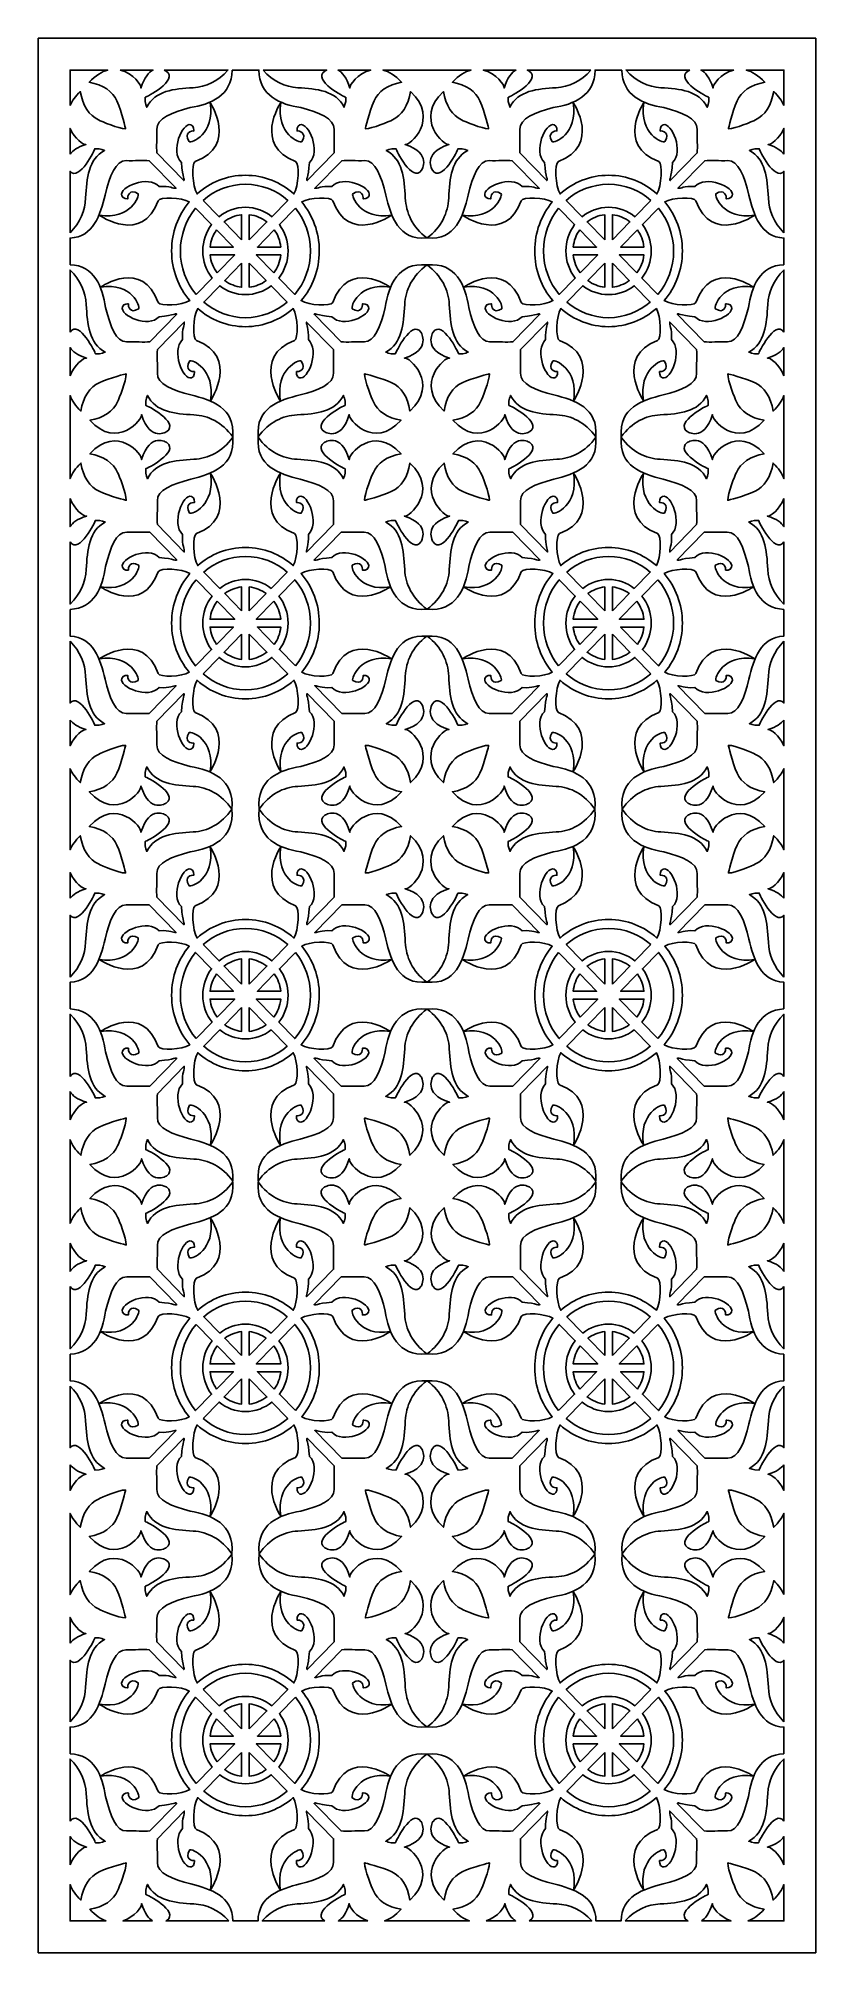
# Model space of a CAD drawing. Header units: centimetres. Extents: x -27 to -21.9, y -9 to 3.7.
import ezdxf

# ---------------------------------------------------------------- set-up
doc = ezdxf.new("R2010")
doc.units = ezdxf.units.CM
doc.header["$MEASUREMENT"] = 0
doc.layers.add('layer 1', color=7, linetype='Continuous')

msp = doc.modelspace()

# ---------------------------------------------------------------- linework, layer by layer
at = {"layer": 'layer 1', "color": 250}
for points, knots in [([(-26.99914, 3.65904), (-26.99914, 3.65904), (-21.85698, 3.65904), (-21.85698, 3.65904), (-21.85698, 3.65904), (-21.85698, 3.65904), (-21.85698, -9.00021), (-21.85698, -9.00021), (-21.85698, -9.00021), (-21.85698, -9.00021), (-26.99914, -9.00021), (-26.99914, -9.00021), (-26.99914, -9.00021), (-26.99914, -9.00021), (-26.99914, 3.65904), (-26.99914, 3.65904)], [0, 0, 0, 0, 0.2, 0.2, 0.2, 0.2, 0.4, 0.4, 0.4, 0.4, 0.6, 0.6, 0.6, 0.6, 1, 1, 1, 1]), ([(-26.78897, 3.21488), (-26.77595, 3.24478), (-26.75428, 3.27577), (-26.72115, 3.30703), (-26.72115, 3.30703), (-26.70659, 3.21357), (-26.66148, 3.14748), (-26.60163, 3.12021), (-26.60163, 3.12021), (-26.57977, 3.10829), (-26.46637, 3.06044), (-26.42225, 3.06059), (-26.42225, 3.06059), (-26.42225, 3.06059), (-26.42226, 3.06061), (-26.42226, 3.06061), (-26.42226, 3.06061), (-26.42216, 3.06055), (-26.4218, 3.06101), (-26.42183, 3.06106), (-26.42183, 3.06106), (-26.42183, 3.06106), (-26.42181, 3.06104), (-26.42181, 3.06104), (-26.42181, 3.06104), (-26.42181, 3.06104), (-26.44577, 3.1677), (-26.4795, 3.24539), (-26.4795, 3.24539), (-26.5061, 3.30672), (-26.57058, 3.35295), (-26.66178, 3.36787), (-26.66178, 3.36787), (-26.61976, 3.41466), (-26.5782, 3.43916), (-26.5393, 3.44888), (-26.5393, 3.44888), (-26.5393, 3.44888), (-26.78897, 3.44888), (-26.78897, 3.44888), (-26.78897, 3.44888), (-26.78897, 3.44888), (-26.78897, 3.21488), (-26.78897, 3.21488)], [0, 0, 0, 0, 0.08333333, 0.08333333, 0.08333333, 0.08333333, 0.16666667, 0.16666667, 0.16666667, 0.16666667, 0.25, 0.25, 0.25, 0.25, 0.33333333, 0.33333333, 0.33333333, 0.33333333, 0.41666667, 0.41666667, 0.41666667, 0.41666667, 0.5, 0.5, 0.5, 0.5, 0.58333333, 0.58333333, 0.58333333, 0.58333333, 0.66666667, 0.66666667, 0.66666667, 0.66666667, 0.75, 0.75, 0.75, 0.75, 0.83333333, 0.83333333, 0.83333333, 0.83333333, 1, 1, 1, 1]), ([(-22.06714, -6.6316), (-22.08017, -6.6017), (-22.10182, -6.5707), (-22.13497, -6.53944), (-22.13497, -6.53944), (-22.14953, -6.63291), (-22.19464, -6.69899), (-22.25448, -6.72626), (-22.25448, -6.72626), (-22.27634, -6.73818), (-22.38975, -6.78603), (-22.43387, -6.78588), (-22.43387, -6.78588), (-22.43387, -6.78588), (-22.43384, -6.78587), (-22.43384, -6.78587), (-22.43384, -6.78587), (-22.43396, -6.78592), (-22.43431, -6.78547), (-22.43429, -6.78542), (-22.43429, -6.78542), (-22.43429, -6.78542), (-22.4343, -6.78544), (-22.4343, -6.78544), (-22.4343, -6.78544), (-22.4343, -6.78544), (-22.41034, -6.67878), (-22.37662, -6.60109), (-22.37662, -6.60109), (-22.35001, -6.53976), (-22.28554, -6.49353), (-22.19433, -6.47861), (-22.19433, -6.47861), (-22.37442, -6.27807), (-22.54605, -6.4867), (-22.53635, -6.51651), (-22.53635, -6.51651), (-22.59222, -6.33017), (-22.70257, -6.40429), (-22.70257, -6.40429), (-22.70257, -6.40429), (-22.78937, -6.46546), (-22.566, -6.57997), (-22.56398, -6.57686), (-22.56398, -6.57686), (-22.55978, -6.62135), (-22.5778, -6.63975), (-22.5746, -6.64315), (-22.5746, -6.64315), (-22.62984, -6.53363), (-22.75452, -6.52133), (-22.88133, -6.51452), (-22.88133, -6.51452), (-22.97628, -6.50942), (-23.06746, -6.46226), (-23.13692, -6.36432), (-23.13692, -6.36432), (-23.15531, -6.56027), (-23.00434, -6.62312), (-22.8621, -6.64617), (-22.8621, -6.64617), (-22.73979, -6.6777), (-22.63918, -6.71779), (-22.64038, -6.78899), (-22.64038, -6.78899), (-22.64138, -6.84778), (-22.63858, -6.90443), (-22.6406, -6.94558), (-22.6406, -6.94558), (-22.6406, -6.94558), (-22.8188, -7.12821), (-22.8188, -7.12821), (-22.8188, -7.12821), (-22.82793, -7.11681), (-22.81254, -7.11872), (-22.8034, -7.00825), (-22.8034, -7.00825), (-22.72716, -6.93695), (-22.80914, -6.74154), (-22.86698, -6.75949), (-22.86698, -6.75949), (-22.88734, -6.76583), (-22.88718, -6.8012), (-22.88528, -6.80078), (-22.88528, -6.80078), (-22.87283, -6.79789), (-22.81758, -6.80932), (-22.85411, -6.86989), (-22.85411, -6.86989), (-22.86678, -6.88288), (-23.0265, -6.82423), (-22.99358, -6.61283), (-22.99358, -6.61283), (-22.99805, -6.61739), (-23.17712, -6.89594), (-22.8955, -7.00205), (-22.8955, -7.00205), (-22.86816, -7.01689), (-22.87638, -7.1646), (-22.90715, -7.21628), (-22.90715, -7.21628), (-22.99299, -7.13971), (-23.105, -7.09324), (-23.22729, -7.09324), (-23.22729, -7.09324), (-23.34957, -7.09324), (-23.4616, -7.13971), (-23.54743, -7.21628), (-23.54743, -7.21628), (-23.5782, -7.1646), (-23.58641, -7.01689), (-23.55907, -7.00205), (-23.55907, -7.00205), (-23.27744, -6.89594), (-23.45651, -6.61739), (-23.46099, -6.61283), (-23.46099, -6.61283), (-23.42807, -6.82423), (-23.58779, -6.88288), (-23.60047, -6.86989), (-23.60047, -6.86989), (-23.63698, -6.80932), (-23.58174, -6.79789), (-23.5693, -6.80078), (-23.5693, -6.80078), (-23.5674, -6.8012), (-23.56722, -6.76583), (-23.5876, -6.75949), (-23.5876, -6.75949), (-23.64543, -6.74154), (-23.7274, -6.93695), (-23.65118, -7.00825), (-23.65118, -7.00825), (-23.64203, -7.11872), (-23.62664, -7.11681), (-23.63576, -7.12821), (-23.63576, -7.12821), (-23.63576, -7.12821), (-23.81396, -6.94558), (-23.81396, -6.94558), (-23.81396, -6.94558), (-23.81599, -6.90443), (-23.81319, -6.84778), (-23.81418, -6.78899), (-23.81418, -6.78899), (-23.81539, -6.71779), (-23.71479, -6.6777), (-23.59247, -6.64617), (-23.59247, -6.64617), (-23.45023, -6.62312), (-23.29926, -6.56027), (-23.31765, -6.36432), (-23.31765, -6.36432), (-23.38711, -6.46226), (-23.47829, -6.50942), (-23.57323, -6.51452), (-23.57323, -6.51452), (-23.70005, -6.52133), (-23.82473, -6.53363), (-23.87997, -6.64315), (-23.87997, -6.64315), (-23.87677, -6.63975), (-23.8948, -6.62135), (-23.89059, -6.57686), (-23.89059, -6.57686), (-23.88857, -6.57997), (-23.6652, -6.46546), (-23.752, -6.40429), (-23.752, -6.40429), (-23.752, -6.40429), (-23.86235, -6.33017), (-23.91821, -6.51651), (-23.91821, -6.51651), (-23.90853, -6.4867), (-24.08015, -6.27807), (-24.26024, -6.47861), (-24.26024, -6.47861), (-24.16904, -6.49353), (-24.10456, -6.53976), (-24.07794, -6.60109), (-24.07794, -6.60109), (-24.04423, -6.67878), (-24.02026, -6.78544), (-24.02026, -6.78544), (-24.02026, -6.78544), (-24.02026, -6.78544), (-24.02028, -6.78542), (-24.02028, -6.78542), (-24.02028, -6.78542), (-24.02026, -6.78547), (-24.02062, -6.78592), (-24.02072, -6.78587), (-24.02072, -6.78587), (-24.02072, -6.78587), (-24.0207, -6.78588), (-24.0207, -6.78588), (-24.0207, -6.78588), (-24.06483, -6.78603), (-24.17823, -6.73818), (-24.20009, -6.72626), (-24.20009, -6.72626), (-24.25994, -6.69899), (-24.30505, -6.63291), (-24.31961, -6.53944), (-24.31961, -6.53944), (-24.51528, -6.724), (-24.3117, -6.89989), (-24.28262, -6.88995), (-24.28262, -6.88995), (-24.46444, -6.9472), (-24.39212, -7.0603), (-24.39212, -7.0603), (-24.39212, -7.0603), (-24.33244, -7.14924), (-24.22069, -6.92034), (-24.22373, -6.91827), (-24.22373, -6.91827), (-24.18032, -6.91396), (-24.16236, -6.93242), (-24.15904, -6.92915), (-24.15904, -6.92915), (-24.26591, -6.98576), (-24.27792, -7.11353), (-24.28456, -7.2435), (-24.28456, -7.2435), (-24.28953, -7.3408), (-24.33145, -7.43621), (-24.42701, -7.50738), (-24.42701, -7.50738), (-24.23845, -7.52534), (-24.19096, -7.36584), (-24.15609, -7.22378), (-24.15609, -7.22378), (-24.12533, -7.09843), (-24.08621, -6.99534), (-24.01674, -6.99657), (-24.01674, -6.99657), (-23.95937, -6.99759), (-23.90409, -6.99472), (-23.86394, -6.99679), (-23.86394, -6.99679), (-23.86394, -6.99679), (-23.68573, -7.17942), (-23.68573, -7.17942), (-23.68573, -7.17942), (-23.70992, -7.1817), (-23.71999, -7.16364), (-23.79896, -7.16755), (-23.79896, -7.16755), (-23.86852, -7.08943), (-24.06304, -7.16951), (-24.04551, -7.22878), (-24.04551, -7.22878), (-24.03933, -7.24966), (-24.00481, -7.24948), (-24.00524, -7.24754), (-24.00524, -7.24754), (-24.00806, -7.23478), (-23.9969, -7.17816), (-23.93779, -7.2156), (-23.93779, -7.2156), (-23.92512, -7.22857), (-23.98729, -7.39114), (-24.19358, -7.35741), (-24.19358, -7.35741), (-24.18912, -7.362), (-23.90854, -7.55055), (-23.805, -7.26194), (-23.805, -7.26194), (-23.79592, -7.23407), (-23.64665, -7.23896), (-23.59916, -7.2699), (-23.59916, -7.2699), (-23.6718, -7.35731), (-23.71575, -7.47046), (-23.71575, -7.59383), (-23.71575, -7.59383), (-23.71575, -7.71914), (-23.67041, -7.83395), (-23.59569, -7.92191), (-23.59569, -7.92191), (-23.64614, -7.95344), (-23.79026, -7.96187), (-23.80474, -7.93386), (-23.80474, -7.93386), (-23.90828, -7.64523), (-24.18005, -7.82873), (-24.18452, -7.83333), (-24.18452, -7.83333), (-23.97824, -7.79959), (-23.92102, -7.96329), (-23.93369, -7.97626), (-23.93369, -7.97626), (-23.99279, -8.01369), (-24.00394, -7.95706), (-24.00114, -7.94432), (-24.00114, -7.94432), (-24.00072, -7.94239), (-24.03522, -7.94219), (-24.04141, -7.96307), (-24.04141, -7.96307), (-24.05893, -8.02235), (-23.86825, -8.10636), (-23.79869, -8.02824), (-23.79869, -8.02824), (-23.69088, -8.01886), (-23.69276, -8.00309), (-23.68162, -8.01244), (-23.68162, -8.01244), (-23.68162, -8.01244), (-23.85983, -8.19507), (-23.85983, -8.19507), (-23.85983, -8.19507), (-23.89998, -8.19713), (-23.95526, -8.19426), (-24.01262, -8.19527), (-24.01262, -8.19527), (-24.0821, -8.19651), (-24.12121, -8.09341), (-24.15199, -7.96808), (-24.15199, -7.96808), (-24.1745, -7.82231), (-24.23581, -7.66757), (-24.42701, -7.68643), (-24.42701, -7.68643), (-24.33145, -7.75762), (-24.28544, -7.85107), (-24.28044, -7.94834), (-24.28044, -7.94834), (-24.27381, -8.07832), (-24.2618, -8.2061), (-24.15495, -8.26271), (-24.15495, -8.26271), (-24.15826, -8.25944), (-24.17621, -8.27789), (-24.21963, -8.27359), (-24.21963, -8.27359), (-24.2166, -8.27153), (-24.32832, -8.0426), (-24.38803, -8.13157), (-24.38803, -8.13157), (-24.38803, -8.13157), (-24.46033, -8.24465), (-24.27853, -8.30191), (-24.27853, -8.30191), (-24.30759, -8.29196), (-24.51118, -8.46784), (-24.31548, -8.6524), (-24.31548, -8.6524), (-24.30095, -8.55894), (-24.25583, -8.49287), (-24.19597, -8.46558), (-24.19597, -8.46558), (-24.12018, -8.43106), (-24.0161, -8.40648), (-24.0161, -8.40648), (-24.0161, -8.40648), (-24.0161, -8.40648), (-24.01611, -8.40649), (-24.01611, -8.40649), (-24.01611, -8.40649), (-24.01608, -8.40649), (-24.01562, -8.40684), (-24.01567, -8.40694), (-24.01567, -8.40694), (-24.01567, -8.40694), (-24.01565, -8.40693), (-24.01565, -8.40693), (-24.01565, -8.40693), (-24.01552, -8.45215), (-24.06222, -8.56838), (-24.07383, -8.59075), (-24.07383, -8.59075), (-24.10046, -8.65211), (-24.16494, -8.69834), (-24.25612, -8.71323), (-24.25612, -8.71323), (-24.21918, -8.75436), (-24.18261, -8.77826), (-24.14787, -8.79004), (-24.14787, -8.79004), (-24.14787, -8.79004), (-24.70824, -8.79004), (-24.70824, -8.79004), (-24.70824, -8.79004), (-24.67351, -8.77826), (-24.63693, -8.75436), (-24.6, -8.71323), (-24.6, -8.71323), (-24.69118, -8.69834), (-24.75565, -8.65211), (-24.78228, -8.59075), (-24.78228, -8.59075), (-24.79389, -8.56838), (-24.84059, -8.45215), (-24.84046, -8.40693), (-24.84046, -8.40693), (-24.84046, -8.40693), (-24.84045, -8.40694), (-24.84045, -8.40694), (-24.84045, -8.40694), (-24.8405, -8.40684), (-24.84003, -8.40649), (-24.84, -8.40649), (-24.84, -8.40649), (-24.84, -8.40649), (-24.84002, -8.40648), (-24.84002, -8.40648), (-24.84002, -8.40648), (-24.84002, -8.40648), (-24.73593, -8.43106), (-24.66015, -8.46558), (-24.66015, -8.46558), (-24.60027, -8.49287), (-24.55517, -8.55894), (-24.54063, -8.6524), (-24.54063, -8.6524), (-24.34494, -8.46784), (-24.54853, -8.29196), (-24.57759, -8.30191), (-24.57759, -8.30191), (-24.39578, -8.24465), (-24.46809, -8.13157), (-24.46809, -8.13157), (-24.46809, -8.13157), (-24.52779, -8.0426), (-24.63951, -8.27153), (-24.63649, -8.27359), (-24.63649, -8.27359), (-24.67991, -8.27789), (-24.69785, -8.25944), (-24.70117, -8.26271), (-24.70117, -8.26271), (-24.59431, -8.2061), (-24.58231, -8.07832), (-24.57567, -7.94834), (-24.57567, -7.94834), (-24.57067, -7.85107), (-24.52465, -7.75762), (-24.42911, -7.68643), (-24.42911, -7.68643), (-24.62031, -7.66757), (-24.68162, -7.82231), (-24.70413, -7.96808), (-24.70413, -7.96808), (-24.7349, -8.09341), (-24.77401, -8.19651), (-24.84349, -8.19527), (-24.84349, -8.19527), (-24.90085, -8.19426), (-24.95613, -8.19713), (-24.99628, -8.19507), (-24.99628, -8.19507), (-24.99628, -8.19507), (-25.1745, -8.01244), (-25.1745, -8.01244), (-25.1745, -8.01244), (-25.16336, -8.00309), (-25.16524, -8.01886), (-25.05742, -8.02824), (-25.05742, -8.02824), (-24.98785, -8.10636), (-24.79718, -8.02235), (-24.81471, -7.96307), (-24.81471, -7.96307), (-24.82089, -7.94219), (-24.85539, -7.94239), (-24.85498, -7.94432), (-24.85498, -7.94432), (-24.85217, -7.95706), (-24.86331, -8.01369), (-24.92243, -7.97626), (-24.92243, -7.97626), (-24.93509, -7.96329), (-24.87788, -7.79959), (-24.6716, -7.83333), (-24.6716, -7.83333), (-24.67606, -7.82873), (-24.94784, -7.64523), (-25.05137, -7.93386), (-25.05137, -7.93386), (-25.06586, -7.96187), (-25.20998, -7.95344), (-25.26043, -7.92191), (-25.26043, -7.92191), (-25.18571, -7.83395), (-25.14036, -7.71914), (-25.14036, -7.59383), (-25.14036, -7.59383), (-25.14036, -7.47046), (-25.18432, -7.35731), (-25.25696, -7.2699), (-25.25696, -7.2699), (-25.20947, -7.23896), (-25.0602, -7.23407), (-25.05112, -7.26194), (-25.05112, -7.26194), (-24.94758, -7.55055), (-24.66699, -7.362), (-24.66253, -7.35741), (-24.66253, -7.35741), (-24.86882, -7.39114), (-24.93099, -7.22857), (-24.91833, -7.2156), (-24.91833, -7.2156), (-24.8592, -7.17816), (-24.84806, -7.23478), (-24.85088, -7.24754), (-24.85088, -7.24754), (-24.8513, -7.24948), (-24.81679, -7.24966), (-24.8106, -7.22878), (-24.8106, -7.22878), (-24.79308, -7.16951), (-24.9876, -7.08943), (-25.05716, -7.16755), (-25.05716, -7.16755), (-25.13612, -7.16364), (-25.14618, -7.1817), (-25.17039, -7.17942), (-25.17039, -7.17942), (-25.17039, -7.17942), (-24.99218, -6.99679), (-24.99218, -6.99679), (-24.99218, -6.99679), (-24.95202, -6.99472), (-24.89674, -6.99759), (-24.83937, -6.99657), (-24.83937, -6.99657), (-24.7699, -6.99534), (-24.73078, -7.09843), (-24.70002, -7.22378), (-24.70002, -7.22378), (-24.66516, -7.36584), (-24.61767, -7.52534), (-24.42911, -7.50738), (-24.42911, -7.50738), (-24.52466, -7.43621), (-24.56658, -7.3408), (-24.57155, -7.2435), (-24.57155, -7.2435), (-24.5782, -7.11353), (-24.5902, -6.98576), (-24.69707, -6.92915), (-24.69707, -6.92915), (-24.69375, -6.93242), (-24.6758, -6.91396), (-24.63239, -6.91827), (-24.63239, -6.91827), (-24.63542, -6.92034), (-24.52368, -7.14924), (-24.46399, -7.0603), (-24.46399, -7.0603), (-24.46399, -7.0603), (-24.39167, -6.9472), (-24.57349, -6.88995), (-24.57349, -6.88995), (-24.54441, -6.89989), (-24.34083, -6.724), (-24.53651, -6.53944), (-24.53651, -6.53944), (-24.55107, -6.63291), (-24.59618, -6.69899), (-24.65603, -6.72626), (-24.65603, -6.72626), (-24.67789, -6.73818), (-24.79129, -6.78603), (-24.83541, -6.78588), (-24.83541, -6.78588), (-24.83541, -6.78588), (-24.8354, -6.78587), (-24.8354, -6.78587), (-24.8354, -6.78587), (-24.8355, -6.78592), (-24.83586, -6.78547), (-24.83583, -6.78542), (-24.83583, -6.78542), (-24.83583, -6.78542), (-24.83585, -6.78544), (-24.83585, -6.78544), (-24.83585, -6.78544), (-24.83585, -6.78544), (-24.81189, -6.67878), (-24.77816, -6.60109), (-24.77816, -6.60109), (-24.75156, -6.53976), (-24.68708, -6.49353), (-24.59588, -6.47861), (-24.59588, -6.47861), (-24.77597, -6.27807), (-24.94759, -6.4867), (-24.9379, -6.51651), (-24.9379, -6.51651), (-24.99377, -6.33017), (-25.10412, -6.40429), (-25.10412, -6.40429), (-25.10412, -6.40429), (-25.19091, -6.46546), (-24.96754, -6.57997), (-24.96553, -6.57686), (-24.96553, -6.57686), (-24.96132, -6.62135), (-24.97934, -6.63975), (-24.97614, -6.64315), (-24.97614, -6.64315), (-25.03138, -6.53363), (-25.15607, -6.52133), (-25.28288, -6.51452), (-25.28288, -6.51452), (-25.37783, -6.50942), (-25.469, -6.46226), (-25.53846, -6.36432), (-25.53846, -6.36432), (-25.55685, -6.56027), (-25.40589, -6.62312), (-25.26364, -6.64617), (-25.26364, -6.64617), (-25.14133, -6.6777), (-25.04073, -6.71779), (-25.04193, -6.78899), (-25.04193, -6.78899), (-25.04292, -6.84778), (-25.04013, -6.90443), (-25.04215, -6.94558), (-25.04215, -6.94558), (-25.04215, -6.94558), (-25.22036, -7.12821), (-25.22036, -7.12821), (-25.22036, -7.12821), (-25.22947, -7.11681), (-25.21408, -7.11872), (-25.20494, -7.00825), (-25.20494, -7.00825), (-25.12871, -6.93695), (-25.21068, -6.74154), (-25.26852, -6.75949), (-25.26852, -6.75949), (-25.28889, -6.76583), (-25.28872, -6.8012), (-25.28682, -6.80078), (-25.28682, -6.80078), (-25.27438, -6.79789), (-25.21914, -6.80932), (-25.25565, -6.86989), (-25.25565, -6.86989), (-25.26832, -6.88288), (-25.42804, -6.82423), (-25.39513, -6.61283), (-25.39513, -6.61283), (-25.3996, -6.61739), (-25.57867, -6.89594), (-25.29704, -7.00205), (-25.29704, -7.00205), (-25.2697, -7.01689), (-25.27792, -7.1646), (-25.30869, -7.21628), (-25.30869, -7.21628), (-25.39452, -7.13971), (-25.50654, -7.09324), (-25.62883, -7.09324), (-25.62883, -7.09324), (-25.75112, -7.09324), (-25.86313, -7.13971), (-25.94897, -7.21628), (-25.94897, -7.21628), (-25.97974, -7.1646), (-25.98796, -7.01689), (-25.96062, -7.00205), (-25.96062, -7.00205), (-25.67899, -6.89594), (-25.85806, -6.61739), (-25.86253, -6.61283), (-25.86253, -6.61283), (-25.82962, -6.82423), (-25.98934, -6.88288), (-26.00201, -6.86989), (-26.00201, -6.86989), (-26.03852, -6.80932), (-25.98328, -6.79789), (-25.97084, -6.80078), (-25.97084, -6.80078), (-25.96894, -6.8012), (-25.96877, -6.76583), (-25.98914, -6.75949), (-25.98914, -6.75949), (-26.04698, -6.74154), (-26.12895, -6.93695), (-26.05272, -7.00825), (-26.05272, -7.00825), (-26.04358, -7.11872), (-26.02819, -7.11681), (-26.0373, -7.12821), (-26.0373, -7.12821), (-26.0373, -7.12821), (-26.21551, -6.94558), (-26.21551, -6.94558), (-26.21551, -6.94558), (-26.21753, -6.90443), (-26.21474, -6.84778), (-26.21573, -6.78899), (-26.21573, -6.78899), (-26.21693, -6.71779), (-26.11633, -6.6777), (-25.99402, -6.64617), (-25.99402, -6.64617), (-25.85177, -6.62312), (-25.70081, -6.56027), (-25.7192, -6.36432), (-25.7192, -6.36432), (-25.78866, -6.46226), (-25.87983, -6.50942), (-25.97478, -6.51452), (-25.97478, -6.51452), (-26.10159, -6.52133), (-26.22628, -6.53363), (-26.28152, -6.64315), (-26.28152, -6.64315), (-26.27832, -6.63975), (-26.29634, -6.62135), (-26.29213, -6.57686), (-26.29213, -6.57686), (-26.29012, -6.57997), (-26.06675, -6.46546), (-26.15354, -6.40429), (-26.15354, -6.40429), (-26.15354, -6.40429), (-26.26389, -6.33017), (-26.31976, -6.51651), (-26.31976, -6.51651), (-26.31007, -6.4867), (-26.48169, -6.27807), (-26.66178, -6.47861), (-26.66178, -6.47861), (-26.57058, -6.49353), (-26.5061, -6.53976), (-26.4795, -6.60109), (-26.4795, -6.60109), (-26.44577, -6.67878), (-26.42181, -6.78544), (-26.42181, -6.78544), (-26.42181, -6.78544), (-26.42181, -6.78544), (-26.42183, -6.78542), (-26.42183, -6.78542), (-26.42183, -6.78542), (-26.4218, -6.78547), (-26.42216, -6.78592), (-26.42226, -6.78587), (-26.42226, -6.78587), (-26.42226, -6.78587), (-26.42225, -6.78588), (-26.42225, -6.78588), (-26.42225, -6.78588), (-26.46637, -6.78603), (-26.57977, -6.73818), (-26.60163, -6.72626), (-26.60163, -6.72626), (-26.66148, -6.69899), (-26.70659, -6.63291), (-26.72115, -6.53944), (-26.72115, -6.53944), (-26.75428, -6.5707), (-26.77595, -6.6017), (-26.78897, -6.6316), (-26.78897, -6.6316), (-26.78897, -6.6316), (-26.78897, -6.09496), (-26.78897, -6.09496), (-26.78897, -6.09496), (-26.77595, -6.12485), (-26.75428, -6.15585), (-26.72115, -6.18711), (-26.72115, -6.18711), (-26.70659, -6.09365), (-26.66148, -6.02756), (-26.60163, -6.00029), (-26.60163, -6.00029), (-26.57977, -5.98837), (-26.46637, -5.94052), (-26.42225, -5.94067), (-26.42225, -5.94067), (-26.42225, -5.94067), (-26.42226, -5.94069), (-26.42226, -5.94069), (-26.42226, -5.94069), (-26.42216, -5.94063), (-26.4218, -5.94109), (-26.42183, -5.94114), (-26.42183, -5.94114), (-26.42183, -5.94114), (-26.42181, -5.94111), (-26.42181, -5.94111), (-26.42181, -5.94111), (-26.42181, -5.94111), (-26.44577, -6.04777), (-26.4795, -6.12546), (-26.4795, -6.12546), (-26.5061, -6.18679), (-26.57058, -6.23302), (-26.66178, -6.24794), (-26.66178, -6.24794), (-26.48169, -6.44848), (-26.31007, -6.23985), (-26.31976, -6.21005), (-26.31976, -6.21005), (-26.26389, -6.39638), (-26.15354, -6.32227), (-26.15354, -6.32227), (-26.15354, -6.32227), (-26.06675, -6.26109), (-26.29012, -6.14659), (-26.29213, -6.14969), (-26.29213, -6.14969), (-26.29634, -6.10521), (-26.27832, -6.0868), (-26.28152, -6.0834), (-26.28152, -6.0834), (-26.22628, -6.19292), (-26.10159, -6.20522), (-25.97478, -6.21204), (-25.97478, -6.21204), (-25.87983, -6.21713), (-25.78866, -6.2643), (-25.7192, -6.36223), (-25.7192, -6.36223), (-25.70081, -6.16628), (-25.85177, -6.10343), (-25.99402, -6.08037), (-25.99402, -6.08037), (-26.11633, -6.04884), (-26.21693, -6.00877), (-26.21573, -5.93757), (-26.21573, -5.93757), (-26.21474, -5.87877), (-26.21753, -5.82212), (-26.21551, -5.78097), (-26.21551, -5.78097), (-26.21551, -5.78097), (-26.0373, -5.59834), (-26.0373, -5.59834), (-26.0373, -5.59834), (-26.02819, -5.60975), (-26.04358, -5.60783), (-26.05272, -5.71831), (-26.05272, -5.71831), (-26.12895, -5.78959), (-26.04698, -5.98501), (-25.98914, -5.96706), (-25.98914, -5.96706), (-25.96877, -5.96072), (-25.96894, -5.92534), (-25.97084, -5.92578), (-25.97084, -5.92578), (-25.98328, -5.92867), (-26.03852, -5.91724), (-26.00201, -5.85666), (-26.00201, -5.85666), (-25.98934, -5.84367), (-25.82962, -5.90232), (-25.86253, -6.11371), (-25.86253, -6.11371), (-25.85806, -6.10915), (-25.67899, -5.83061), (-25.96062, -5.7245), (-25.96062, -5.7245), (-25.98796, -5.70966), (-25.97974, -5.56195), (-25.94897, -5.51028), (-25.94897, -5.51028), (-25.86313, -5.58684), (-25.75112, -5.63331), (-25.62883, -5.63331), (-25.62883, -5.63331), (-25.50654, -5.63331), (-25.39452, -5.58685), (-25.30869, -5.51028), (-25.30869, -5.51028), (-25.27792, -5.56195), (-25.2697, -5.70966), (-25.29704, -5.7245), (-25.29704, -5.7245), (-25.57867, -5.83061), (-25.3996, -6.10915), (-25.39513, -6.11371), (-25.39513, -6.11371), (-25.42804, -5.90232), (-25.26832, -5.84367), (-25.25565, -5.85666), (-25.25565, -5.85666), (-25.21914, -5.91724), (-25.27438, -5.92867), (-25.28682, -5.92578), (-25.28682, -5.92578), (-25.28872, -5.92534), (-25.28889, -5.96072), (-25.26852, -5.96706), (-25.26852, -5.96706), (-25.21068, -5.98501), (-25.12871, -5.78959), (-25.20494, -5.71831), (-25.20494, -5.71831), (-25.21408, -5.60783), (-25.22947, -5.60975), (-25.22036, -5.59834), (-25.22036, -5.59834), (-25.22036, -5.59834), (-25.04215, -5.78097), (-25.04215, -5.78097), (-25.04215, -5.78097), (-25.04013, -5.82212), (-25.04292, -5.87877), (-25.04193, -5.93757), (-25.04193, -5.93757), (-25.04073, -6.00877), (-25.14133, -6.04884), (-25.26364, -6.08037), (-25.26364, -6.08037), (-25.40589, -6.10343), (-25.55685, -6.16628), (-25.53846, -6.36223), (-25.53846, -6.36223), (-25.469, -6.2643), (-25.37783, -6.21713), (-25.28288, -6.21204), (-25.28288, -6.21204), (-25.15607, -6.20522), (-25.03138, -6.19292), (-24.97614, -6.0834), (-24.97614, -6.0834), (-24.97934, -6.0868), (-24.96132, -6.10521), (-24.96553, -6.14969), (-24.96553, -6.14969), (-24.96754, -6.14659), (-25.19091, -6.26109), (-25.10412, -6.32227), (-25.10412, -6.32227), (-25.10412, -6.32227), (-24.99377, -6.39638), (-24.9379, -6.21005), (-24.9379, -6.21005), (-24.94759, -6.23985), (-24.77597, -6.44848), (-24.59588, -6.24794), (-24.59588, -6.24794), (-24.68708, -6.23302), (-24.75156, -6.18679), (-24.77816, -6.12546), (-24.77816, -6.12546), (-24.81189, -6.04777), (-24.83585, -5.94111), (-24.83585, -5.94111), (-24.83585, -5.94111), (-24.83585, -5.94111), (-24.83583, -5.94114), (-24.83583, -5.94114), (-24.83583, -5.94114), (-24.83586, -5.94109), (-24.8355, -5.94063), (-24.8354, -5.94069), (-24.8354, -5.94069), (-24.8354, -5.94069), (-24.83541, -5.94067), (-24.83541, -5.94067), (-24.83541, -5.94067), (-24.79129, -5.94052), (-24.67789, -5.98837), (-24.65603, -6.00029), (-24.65603, -6.00029), (-24.59618, -6.02756), (-24.55107, -6.09365), (-24.53651, -6.18711), (-24.53651, -6.18711), (-24.34083, -6.00255), (-24.54441, -5.82667), (-24.57349, -5.8366), (-24.57349, -5.8366), (-24.39167, -5.77934), (-24.46399, -5.66626), (-24.46399, -5.66626), (-24.46399, -5.66626), (-24.52368, -5.5773), (-24.63542, -5.80621), (-24.63239, -5.80829), (-24.63239, -5.80829), (-24.6758, -5.81259), (-24.69375, -5.79412), (-24.69707, -5.79741), (-24.69707, -5.79741), (-24.5902, -5.7408), (-24.5782, -5.61301), (-24.57155, -5.48305), (-24.57155, -5.48305), (-24.56658, -5.38575), (-24.52466, -5.29034), (-24.42911, -5.21916), (-24.42911, -5.21916), (-24.61767, -5.20122), (-24.66516, -5.36071), (-24.70002, -5.50277), (-24.70002, -5.50277), (-24.73078, -5.62812), (-24.7699, -5.73122), (-24.83937, -5.72998), (-24.83937, -5.72998), (-24.89674, -5.72897), (-24.95202, -5.73183), (-24.99218, -5.72976), (-24.99218, -5.72976), (-24.99218, -5.72976), (-25.17039, -5.54713), (-25.17039, -5.54713), (-25.17039, -5.54713), (-25.14618, -5.54485), (-25.13612, -5.56291), (-25.05716, -5.559), (-25.05716, -5.559), (-24.9876, -5.63711), (-24.79308, -5.55704), (-24.8106, -5.49778), (-24.8106, -5.49778), (-24.81679, -5.47689), (-24.8513, -5.47707), (-24.85088, -5.47902), (-24.85088, -5.47902), (-24.84806, -5.49177), (-24.8592, -5.54839), (-24.91833, -5.51096), (-24.91833, -5.51096), (-24.93099, -5.49798), (-24.86882, -5.33541), (-24.66253, -5.36914), (-24.66253, -5.36914), (-24.66699, -5.36456), (-24.94758, -5.17599), (-25.05112, -5.46461), (-25.05112, -5.46461), (-25.0602, -5.49248), (-25.20947, -5.48759), (-25.25696, -5.45666), (-25.25696, -5.45666), (-25.18432, -5.36924), (-25.14036, -5.25609), (-25.14036, -5.13273), (-25.14036, -5.13273), (-25.14036, -5.00741), (-25.18571, -4.8926), (-25.26043, -4.80465), (-25.26043, -4.80465), (-25.20998, -4.77312), (-25.06586, -4.76468), (-25.05137, -4.79269), (-25.05137, -4.79269), (-24.94784, -5.08133), (-24.67606, -4.89783), (-24.6716, -4.89323), (-24.6716, -4.89323), (-24.87788, -4.92696), (-24.93509, -4.76325), (-24.92243, -4.75029), (-24.92243, -4.75029), (-24.86331, -4.71286), (-24.85217, -4.76948), (-24.85498, -4.78223), (-24.85498, -4.78223), (-24.85539, -4.78416), (-24.82089, -4.78437), (-24.81471, -4.76348), (-24.81471, -4.76348), (-24.79718, -4.7042), (-24.98785, -4.62019), (-25.05742, -4.69831), (-25.05742, -4.69831), (-25.16524, -4.70769), (-25.16336, -4.72346), (-25.1745, -4.71412), (-25.1745, -4.71412), (-25.1745, -4.71412), (-24.99628, -4.53149), (-24.99628, -4.53149), (-24.99628, -4.53149), (-24.95613, -4.52941), (-24.90085, -4.53229), (-24.84349, -4.53128), (-24.84349, -4.53128), (-24.77401, -4.53004), (-24.7349, -4.63314), (-24.70413, -4.75848), (-24.70413, -4.75848), (-24.68162, -4.90424), (-24.62031, -5.05898), (-24.42911, -5.04013), (-24.42911, -5.04013), (-24.52465, -4.96893), (-24.57067, -4.87548), (-24.57567, -4.77821), (-24.57567, -4.77821), (-24.58231, -4.64823), (-24.59431, -4.52045), (-24.70117, -4.46383), (-24.70117, -4.46383), (-24.69785, -4.46712), (-24.67991, -4.44866), (-24.63649, -4.45296), (-24.63649, -4.45296), (-24.63951, -4.45502), (-24.52779, -4.68395), (-24.46809, -4.59498), (-24.46809, -4.59498), (-24.46809, -4.59498), (-24.39578, -4.4819), (-24.57759, -4.42464), (-24.57759, -4.42464), (-24.54853, -4.43459), (-24.34494, -4.25871), (-24.54063, -4.07416), (-24.54063, -4.07416), (-24.55517, -4.1676), (-24.60027, -4.23367), (-24.66015, -4.26097), (-24.66015, -4.26097), (-24.73593, -4.2955), (-24.84002, -4.32008), (-24.84002, -4.32008), (-24.84002, -4.32008), (-24.84002, -4.32008), (-24.84, -4.32006), (-24.84, -4.32006), (-24.84, -4.32006), (-24.84003, -4.32006), (-24.8405, -4.31972), (-24.84045, -4.31961), (-24.84045, -4.31961), (-24.84045, -4.31961), (-24.84046, -4.31963), (-24.84046, -4.31963), (-24.84046, -4.31963), (-24.84059, -4.2744), (-24.79389, -4.15817), (-24.78228, -4.1358), (-24.78228, -4.1358), (-24.75565, -4.07444), (-24.69118, -4.02822), (-24.6, -4.01332), (-24.6, -4.01332), (-24.78008, -3.81277), (-24.9517, -4.02141), (-24.942, -4.05119), (-24.942, -4.05119), (-24.99787, -3.86487), (-25.1082, -3.93897), (-25.1082, -3.93897), (-25.1082, -3.93897), (-25.19503, -4.00017), (-24.97164, -4.11465), (-24.96963, -4.11155), (-24.96963, -4.11155), (-24.96543, -4.15605), (-24.98344, -4.17444), (-24.98024, -4.17783), (-24.98024, -4.17783), (-25.03548, -4.06834), (-25.16018, -4.05603), (-25.287, -4.04923), (-25.287, -4.04923), (-25.38191, -4.04411), (-25.47503, -4.00116), (-25.54449, -3.90323), (-25.54449, -3.90323), (-25.562, -4.09646), (-25.40638, -4.14516), (-25.26774, -4.18086), (-25.26774, -4.18086), (-25.14544, -4.21241), (-25.04484, -4.2525), (-25.04605, -4.3237), (-25.04605, -4.3237), (-25.04703, -4.38248), (-25.04424, -4.43913), (-25.04625, -4.48027), (-25.04625, -4.48027), (-25.04625, -4.48027), (-25.22446, -4.66291), (-25.22446, -4.66291), (-25.22446, -4.66291), (-25.22668, -4.6381), (-25.20908, -4.62781), (-25.21289, -4.54688), (-25.21289, -4.54688), (-25.13665, -4.47559), (-25.21479, -4.27623), (-25.27262, -4.2942), (-25.27262, -4.2942), (-25.293, -4.30053), (-25.29281, -4.33589), (-25.29092, -4.33546), (-25.29092, -4.33546), (-25.27849, -4.3326), (-25.22324, -4.34401), (-25.25975, -4.40459), (-25.25975, -4.40459), (-25.27241, -4.41756), (-25.43107, -4.35387), (-25.39815, -4.14246), (-25.39815, -4.14246), (-25.40262, -4.14702), (-25.58662, -4.43457), (-25.30498, -4.54067), (-25.30498, -4.54067), (-25.27778, -4.54998), (-25.28256, -4.70294), (-25.31275, -4.75163), (-25.31275, -4.75163), (-25.39805, -4.67718), (-25.50846, -4.63213), (-25.62883, -4.63213), (-25.62883, -4.63213), (-25.7492, -4.63213), (-25.85961, -4.67718), (-25.94491, -4.75163), (-25.94491, -4.75163), (-25.9751, -4.70294), (-25.97988, -4.54998), (-25.95268, -4.54067), (-25.95268, -4.54067), (-25.67104, -4.43457), (-25.85504, -4.14702), (-25.85951, -4.14246), (-25.85951, -4.14246), (-25.82659, -4.35387), (-25.98525, -4.41756), (-25.99791, -4.40459), (-25.99791, -4.40459), (-26.03442, -4.34401), (-25.97917, -4.3326), (-25.96674, -4.33546), (-25.96674, -4.33546), (-25.96485, -4.33589), (-25.96466, -4.30053), (-25.98504, -4.2942), (-25.98504, -4.2942), (-26.04287, -4.27623), (-26.12101, -4.47559), (-26.04477, -4.54688), (-26.04477, -4.54688), (-26.04858, -4.62781), (-26.03098, -4.6381), (-26.03319, -4.66291), (-26.03319, -4.66291), (-26.03319, -4.66291), (-26.21141, -4.48027), (-26.21141, -4.48027), (-26.21141, -4.48027), (-26.21342, -4.43913), (-26.21063, -4.38248), (-26.21161, -4.3237), (-26.21161, -4.3237), (-26.21282, -4.2525), (-26.11221, -4.21241), (-25.98992, -4.18086), (-25.98992, -4.18086), (-25.85128, -4.14516), (-25.69566, -4.09646), (-25.71317, -3.90323), (-25.71317, -3.90323), (-25.78263, -4.00116), (-25.87574, -4.04411), (-25.97066, -4.04923), (-25.97066, -4.04923), (-26.09748, -4.05603), (-26.22218, -4.06834), (-26.27742, -4.17783), (-26.27742, -4.17783), (-26.27422, -4.17444), (-26.29223, -4.15605), (-26.28803, -4.11155), (-26.28803, -4.11155), (-26.28602, -4.11465), (-26.06263, -4.00017), (-26.14946, -3.93897), (-26.14946, -3.93897), (-26.14946, -3.93897), (-26.25979, -3.86487), (-26.31566, -4.05119), (-26.31566, -4.05119), (-26.30596, -4.02141), (-26.47758, -3.81277), (-26.65766, -4.01332), (-26.65766, -4.01332), (-26.56648, -4.02822), (-26.502, -4.07444), (-26.47538, -4.1358), (-26.47538, -4.1358), (-26.46377, -4.15817), (-26.41707, -4.2744), (-26.4172, -4.31963), (-26.4172, -4.31963), (-26.4172, -4.31963), (-26.41721, -4.31961), (-26.41721, -4.31961), (-26.41721, -4.31961), (-26.41716, -4.31972), (-26.41763, -4.32006), (-26.41766, -4.32006), (-26.41766, -4.32006), (-26.41766, -4.32006), (-26.41764, -4.32008), (-26.41764, -4.32008), (-26.41764, -4.32008), (-26.41764, -4.32008), (-26.52173, -4.2955), (-26.59751, -4.26097), (-26.59751, -4.26097), (-26.65739, -4.23367), (-26.70249, -4.1676), (-26.71703, -4.07416), (-26.71703, -4.07416), (-26.75392, -4.10895), (-26.77661, -4.14344), (-26.78897, -4.17643), (-26.78897, -4.17643), (-26.78897, -4.17643), (-26.78897, -3.62478), (-26.78897, -3.62478), (-26.78897, -3.62478), (-26.77661, -3.65777), (-26.75392, -3.69226), (-26.71703, -3.72706), (-26.71703, -3.72706), (-26.70249, -3.63361), (-26.65739, -3.56754), (-26.59751, -3.54024), (-26.59751, -3.54024), (-26.52173, -3.50572), (-26.41764, -3.48114), (-26.41764, -3.48114), (-26.41764, -3.48114), (-26.41764, -3.48114), (-26.41766, -3.48115), (-26.41766, -3.48115), (-26.41766, -3.48115), (-26.41763, -3.48115), (-26.41716, -3.4815), (-26.41721, -3.4816), (-26.41721, -3.4816), (-26.41721, -3.4816), (-26.4172, -3.48159), (-26.4172, -3.48159), (-26.4172, -3.48159), (-26.41707, -3.52681), (-26.46377, -3.64304), (-26.47538, -3.66541), (-26.47538, -3.66541), (-26.502, -3.72677), (-26.56648, -3.773), (-26.65766, -3.7879), (-26.65766, -3.7879), (-26.47758, -3.98844), (-26.30596, -3.7798), (-26.31566, -3.75002), (-26.31566, -3.75002), (-26.25979, -3.93634), (-26.14946, -3.86224), (-26.14946, -3.86224), (-26.14946, -3.86224), (-26.06263, -3.80105), (-26.28602, -3.68656), (-26.28803, -3.68966), (-26.28803, -3.68966), (-26.29223, -3.64516), (-26.27422, -3.62677), (-26.27742, -3.62338), (-26.27742, -3.62338), (-26.22218, -3.73288), (-26.09748, -3.74518), (-25.97066, -3.75198), (-25.97066, -3.75198), (-25.87574, -3.75711), (-25.78263, -3.80006), (-25.71317, -3.89798), (-25.71317, -3.89798), (-25.69566, -3.70475), (-25.85128, -3.65605), (-25.98992, -3.62035), (-25.98992, -3.62035), (-26.11221, -3.5888), (-26.21282, -3.54872), (-26.21161, -3.47752), (-26.21161, -3.47752), (-26.21063, -3.41873), (-26.21342, -3.36208), (-26.21141, -3.32094), (-26.21141, -3.32094), (-26.21141, -3.32094), (-26.03319, -3.13831), (-26.03319, -3.13831), (-26.03319, -3.13831), (-26.03098, -3.16311), (-26.04858, -3.1734), (-26.04477, -3.25433), (-26.04477, -3.25433), (-26.12101, -3.32562), (-26.04287, -3.52498), (-25.98504, -3.50702), (-25.98504, -3.50702), (-25.96466, -3.50068), (-25.96485, -3.46533), (-25.96674, -3.46575), (-25.96674, -3.46575), (-25.97917, -3.46862), (-26.03442, -3.4572), (-25.99791, -3.39662), (-25.99791, -3.39662), (-25.98525, -3.38365), (-25.82659, -3.44735), (-25.85951, -3.65875), (-25.85951, -3.65875), (-25.85504, -3.65419), (-25.67104, -3.36664), (-25.95268, -3.26054), (-25.95268, -3.26054), (-25.97988, -3.25123), (-25.9751, -3.09827), (-25.94491, -3.04958), (-25.94491, -3.04958), (-25.85961, -3.12403), (-25.7492, -3.16908), (-25.62883, -3.16908), (-25.62883, -3.16908), (-25.50846, -3.16908), (-25.39805, -3.12403), (-25.31275, -3.04958), (-25.31275, -3.04958), (-25.28256, -3.09827), (-25.27778, -3.25123), (-25.30498, -3.26054), (-25.30498, -3.26054), (-25.58662, -3.36664), (-25.40262, -3.65419), (-25.39815, -3.65875), (-25.39815, -3.65875), (-25.43107, -3.44735), (-25.27241, -3.38365), (-25.25975, -3.39662), (-25.25975, -3.39662), (-25.22324, -3.4572), (-25.27849, -3.46862), (-25.29092, -3.46575), (-25.29092, -3.46575), (-25.29281, -3.46533), (-25.293, -3.50068), (-25.27262, -3.50702), (-25.27262, -3.50702), (-25.21479, -3.52498), (-25.13665, -3.32562), (-25.21289, -3.25433), (-25.21289, -3.25433), (-25.20908, -3.1734), (-25.22668, -3.16311), (-25.22446, -3.13831), (-25.22446, -3.13831), (-25.22446, -3.13831), (-25.04625, -3.32094), (-25.04625, -3.32094), (-25.04625, -3.32094), (-25.04424, -3.36208), (-25.04703, -3.41873), (-25.04605, -3.47752), (-25.04605, -3.47752), (-25.04484, -3.54872), (-25.14544, -3.5888), (-25.26774, -3.62035), (-25.26774, -3.62035), (-25.40638, -3.65605), (-25.562, -3.70475), (-25.54449, -3.89798), (-25.54449, -3.89798), (-25.47503, -3.80006), (-25.38191, -3.75711), (-25.287, -3.75198), (-25.287, -3.75198), (-25.16018, -3.74518), (-25.03548, -3.73288), (-24.98024, -3.62338), (-24.98024, -3.62338), (-24.98344, -3.62677), (-24.96543, -3.64516), (-24.96963, -3.68966), (-24.96963, -3.68966), (-24.97164, -3.68656), (-25.19503, -3.80105), (-25.1082, -3.86224), (-25.1082, -3.86224), (-25.1082, -3.86224), (-24.99787, -3.93634), (-24.942, -3.75002), (-24.942, -3.75002), (-24.9517, -3.7798), (-24.78008, -3.98844), (-24.6, -3.7879), (-24.6, -3.7879), (-24.69118, -3.773), (-24.75565, -3.72677), (-24.78228, -3.66541), (-24.78228, -3.66541), (-24.79389, -3.64304), (-24.84059, -3.52681), (-24.84046, -3.48159), (-24.84046, -3.48159), (-24.84046, -3.48159), (-24.84045, -3.4816), (-24.84045, -3.4816), (-24.84045, -3.4816), (-24.8405, -3.4815), (-24.84003, -3.48115), (-24.84, -3.48115), (-24.84, -3.48115), (-24.84, -3.48115), (-24.84002, -3.48114), (-24.84002, -3.48114), (-24.84002, -3.48114), (-24.84002, -3.48114), (-24.73593, -3.50572), (-24.66015, -3.54024), (-24.66015, -3.54024), (-24.60027, -3.56754), (-24.55517, -3.63361), (-24.54063, -3.72706), (-24.54063, -3.72706), (-24.34494, -3.5425), (-24.54853, -3.36663), (-24.57759, -3.37657), (-24.57759, -3.37657), (-24.39578, -3.31931), (-24.46809, -3.20623), (-24.46809, -3.20623), (-24.46809, -3.20623), (-24.52779, -3.11727), (-24.63951, -3.34619), (-24.63649, -3.34825), (-24.63649, -3.34825), (-24.67991, -3.35255), (-24.69785, -3.3341), (-24.70117, -3.33738), (-24.70117, -3.33738), (-24.59431, -3.28076), (-24.58231, -3.15298), (-24.57567, -3.023), (-24.57567, -3.023), (-24.57067, -2.92574), (-24.52465, -2.83228), (-24.42911, -2.76109), (-24.42911, -2.76109), (-24.62031, -2.74223), (-24.68162, -2.89697), (-24.70413, -3.04274), (-24.70413, -3.04274), (-24.7349, -3.16807), (-24.77401, -3.27118), (-24.84349, -3.26993), (-24.84349, -3.26993), (-24.90085, -3.26892), (-24.95613, -3.2718), (-24.99628, -3.26973), (-24.99628, -3.26973), (-24.99628, -3.26973), (-25.1745, -3.0871), (-25.1745, -3.0871), (-25.1745, -3.0871), (-25.16336, -3.07775), (-25.16524, -3.09352), (-25.05742, -3.1029), (-25.05742, -3.1029), (-24.98785, -3.18102), (-24.79718, -3.09701), (-24.81471, -3.03773), (-24.81471, -3.03773), (-24.82089, -3.01685), (-24.85539, -3.01705), (-24.85498, -3.01898), (-24.85498, -3.01898), (-24.85217, -3.03173), (-24.86331, -3.08835), (-24.92243, -3.05092), (-24.92243, -3.05092), (-24.93509, -3.03796), (-24.87788, -2.87425), (-24.6716, -2.90799), (-24.6716, -2.90799), (-24.67606, -2.90338), (-24.94784, -2.71989), (-25.05137, -3.00853), (-25.05137, -3.00853), (-25.06586, -3.03653), (-25.20998, -3.0281), (-25.26043, -2.99657), (-25.26043, -2.99657), (-25.18571, -2.90861), (-25.14036, -2.7938), (-25.14036, -2.66848), (-25.14036, -2.66848), (-25.14036, -2.54512), (-25.18432, -2.43197), (-25.25696, -2.34455), (-25.25696, -2.34455), (-25.20947, -2.31362), (-25.0602, -2.30873), (-25.05112, -2.3366), (-25.05112, -2.3366), (-24.94758, -2.62522), (-24.66699, -2.43666), (-24.66253, -2.43207), (-24.66253, -2.43207), (-24.86882, -2.4658), (-24.93099, -2.30323), (-24.91833, -2.29025), (-24.91833, -2.29025), (-24.8592, -2.25283), (-24.84806, -2.30944), (-24.85088, -2.32219), (-24.85088, -2.32219), (-24.8513, -2.32414), (-24.81679, -2.32432), (-24.8106, -2.30344), (-24.8106, -2.30344), (-24.79308, -2.24417), (-24.9876, -2.1641), (-25.05716, -2.24221), (-25.05716, -2.24221), (-25.13612, -2.2383), (-25.14618, -2.25636), (-25.17039, -2.25408), (-25.17039, -2.25408), (-25.17039, -2.25408), (-24.99218, -2.07145), (-24.99218, -2.07145), (-24.99218, -2.07145), (-24.95202, -2.06938), (-24.89674, -2.07225), (-24.83937, -2.07123), (-24.83937, -2.07123), (-24.7699, -2.06999), (-24.73078, -2.17309), (-24.70002, -2.29844), (-24.70002, -2.29844), (-24.66516, -2.4405), (-24.61767, -2.6), (-24.42911, -2.58205), (-24.42911, -2.58205), (-24.52466, -2.51087), (-24.56658, -2.41546), (-24.57155, -2.31816), (-24.57155, -2.31816), (-24.5782, -2.1882), (-24.5902, -2.06042), (-24.69707, -2.00381), (-24.69707, -2.00381), (-24.69375, -2.00709), (-24.6758, -1.98862), (-24.63239, -1.99293), (-24.63239, -1.99293), (-24.63542, -1.995), (-24.52368, -2.22391), (-24.46399, -2.13495), (-24.46399, -2.13495), (-24.46399, -2.13495), (-24.39167, -2.02187), (-24.57349, -1.96461), (-24.57349, -1.96461), (-24.54441, -1.97454), (-24.34083, -1.79867), (-24.53651, -1.61411), (-24.53651, -1.61411), (-24.55107, -1.70757), (-24.59618, -1.77365), (-24.65603, -1.80092), (-24.65603, -1.80092), (-24.67789, -1.81284), (-24.79129, -1.86069), (-24.83541, -1.86054), (-24.83541, -1.86054), (-24.83541, -1.86054), (-24.8354, -1.86053), (-24.8354, -1.86053), (-24.8354, -1.86053), (-24.8355, -1.86058), (-24.83586, -1.86012), (-24.83583, -1.86008), (-24.83583, -1.86008), (-24.83583, -1.86008), (-24.83585, -1.8601), (-24.83585, -1.8601), (-24.83585, -1.8601), (-24.83585, -1.8601), (-24.81189, -1.75344), (-24.77816, -1.67575), (-24.77816, -1.67575), (-24.75156, -1.61442), (-24.68708, -1.56819), (-24.59588, -1.55327), (-24.59588, -1.55327), (-24.77597, -1.35273), (-24.94759, -1.56136), (-24.9379, -1.59116), (-24.9379, -1.59116), (-24.99377, -1.40483), (-25.10412, -1.47895), (-25.10412, -1.47895), (-25.10412, -1.47895), (-25.19091, -1.54012), (-24.96754, -1.65463), (-24.96553, -1.65152), (-24.96553, -1.65152), (-24.96132, -1.69601), (-24.97934, -1.71441), (-24.97614, -1.71781), (-24.97614, -1.71781), (-25.03138, -1.60829), (-25.15607, -1.59599), (-25.28288, -1.58918), (-25.28288, -1.58918), (-25.37783, -1.58408), (-25.469, -1.53691), (-25.53846, -1.43898), (-25.53846, -1.43898), (-25.55685, -1.63493), (-25.40589, -1.69778), (-25.26364, -1.72084), (-25.26364, -1.72084), (-25.14133, -1.75237), (-25.04073, -1.79245), (-25.04193, -1.86364), (-25.04193, -1.86364), (-25.04292, -1.92244), (-25.04013, -1.97909), (-25.04215, -2.02024), (-25.04215, -2.02024), (-25.04215, -2.02024), (-25.22036, -2.20287), (-25.22036, -2.20287), (-25.22036, -2.20287), (-25.22947, -2.19146), (-25.21408, -2.19338), (-25.20494, -2.08291), (-25.20494, -2.08291), (-25.12871, -2.01162), (-25.21068, -1.8162), (-25.26852, -1.83415), (-25.26852, -1.83415), (-25.28889, -1.84049), (-25.28872, -1.87587), (-25.28682, -1.87543), (-25.28682, -1.87543), (-25.27438, -1.87254), (-25.21914, -1.88397), (-25.25565, -1.94455), (-25.25565, -1.94455), (-25.26832, -1.95754), (-25.42804, -1.89889), (-25.39513, -1.6875), (-25.39513, -1.6875), (-25.3996, -1.69206), (-25.57867, -1.9706), (-25.29704, -2.07671), (-25.29704, -2.07671), (-25.2697, -2.09155), (-25.27792, -2.23926), (-25.30869, -2.29093), (-25.30869, -2.29093), (-25.39452, -2.21436), (-25.50654, -2.1679), (-25.62883, -2.1679), (-25.62883, -2.1679), (-25.75112, -2.1679), (-25.86313, -2.21437), (-25.94897, -2.29093), (-25.94897, -2.29093), (-25.97974, -2.23926), (-25.98796, -2.09155), (-25.96062, -2.07671), (-25.96062, -2.07671), (-25.67899, -1.9706), (-25.85806, -1.69206), (-25.86253, -1.6875), (-25.86253, -1.6875), (-25.82962, -1.89889), (-25.98934, -1.95754), (-26.00201, -1.94455), (-26.00201, -1.94455), (-26.03852, -1.88397), (-25.98328, -1.87254), (-25.97084, -1.87543), (-25.97084, -1.87543), (-25.96894, -1.87587), (-25.96877, -1.84049), (-25.98914, -1.83415), (-25.98914, -1.83415), (-26.04698, -1.8162), (-26.12895, -2.01162), (-26.05272, -2.08291), (-26.05272, -2.08291), (-26.04358, -2.19338), (-26.02819, -2.19146), (-26.0373, -2.20287), (-26.0373, -2.20287), (-26.0373, -2.20287), (-26.21551, -2.02024), (-26.21551, -2.02024), (-26.21551, -2.02024), (-26.21753, -1.97909), (-26.21474, -1.92244), (-26.21573, -1.86364), (-26.21573, -1.86364), (-26.21693, -1.79245), (-26.11633, -1.75237), (-25.99402, -1.72084), (-25.99402, -1.72084), (-25.85177, -1.69778), (-25.70081, -1.63493), (-25.7192, -1.43898), (-25.7192, -1.43898), (-25.78866, -1.53691), (-25.87983, -1.58408), (-25.97478, -1.58918), (-25.97478, -1.58918), (-26.10159, -1.59599), (-26.22628, -1.60829), (-26.28152, -1.71781), (-26.28152, -1.71781), (-26.27832, -1.71441), (-26.29634, -1.69601), (-26.29213, -1.65152), (-26.29213, -1.65152), (-26.29012, -1.65463), (-26.06675, -1.54012), (-26.15354, -1.47895), (-26.15354, -1.47895), (-26.15354, -1.47895), (-26.26389, -1.40483), (-26.31976, -1.59116), (-26.31976, -1.59116), (-26.31007, -1.56136), (-26.48169, -1.35273), (-26.66178, -1.55327), (-26.66178, -1.55327), (-26.57058, -1.56819), (-26.5061, -1.61442), (-26.4795, -1.67575), (-26.4795, -1.67575), (-26.44577, -1.75344), (-26.42181, -1.8601), (-26.42181, -1.8601), (-26.42181, -1.8601), (-26.42181, -1.8601), (-26.42183, -1.86008), (-26.42183, -1.86008), (-26.42183, -1.86008), (-26.4218, -1.86012), (-26.42216, -1.86058), (-26.42226, -1.86053), (-26.42226, -1.86053), (-26.42226, -1.86053), (-26.42225, -1.86054), (-26.42225, -1.86054), (-26.42225, -1.86054), (-26.46637, -1.86069), (-26.57977, -1.81284), (-26.60163, -1.80092), (-26.60163, -1.80092), (-26.66148, -1.77365), (-26.70659, -1.70757), (-26.72115, -1.61411), (-26.72115, -1.61411), (-26.75428, -1.64536), (-26.77595, -1.67636), (-26.78897, -1.70626), (-26.78897, -1.70626), (-26.78897, -1.70626), (-26.78897, -1.17066), (-26.78897, -1.17066), (-26.78897, -1.17066), (-26.77595, -1.20056), (-26.75428, -1.23156), (-26.72115, -1.26282), (-26.72115, -1.26282), (-26.70659, -1.16935), (-26.66148, -1.10328), (-26.60163, -1.076), (-26.60163, -1.076), (-26.57977, -1.06408), (-26.46637, -1.01623), (-26.42225, -1.01638), (-26.42225, -1.01638), (-26.42225, -1.01638), (-26.42226, -1.0164), (-26.42226, -1.0164), (-26.42226, -1.0164), (-26.42216, -1.01634), (-26.4218, -1.01679), (-26.42183, -1.01685), (-26.42183, -1.01685), (-26.42183, -1.01685), (-26.42181, -1.01683), (-26.42181, -1.01683), (-26.42181, -1.01683), (-26.42181, -1.01683), (-26.44577, -1.12349), (-26.4795, -1.20118), (-26.4795, -1.20118), (-26.5061, -1.26251), (-26.57058, -1.30874), (-26.66178, -1.32365), (-26.66178, -1.32365), (-26.48169, -1.52419), (-26.31007, -1.31556), (-26.31976, -1.28575), (-26.31976, -1.28575), (-26.26389, -1.47209), (-26.15354, -1.39798), (-26.15354, -1.39798), (-26.15354, -1.39798), (-26.06675, -1.3368), (-26.29012, -1.22229), (-26.29213, -1.2254), (-26.29213, -1.2254), (-26.29634, -1.18092), (-26.27832, -1.16252), (-26.28152, -1.15912), (-26.28152, -1.15912), (-26.22628, -1.26863), (-26.10159, -1.28094), (-25.97478, -1.28775), (-25.97478, -1.28775), (-25.87983, -1.29284), (-25.78866, -1.34001), (-25.7192, -1.43794), (-25.7192, -1.43794), (-25.70081, -1.24199), (-25.85177, -1.17914), (-25.99402, -1.15609), (-25.99402, -1.15609), (-26.11633, -1.12456), (-26.21693, -1.08448), (-26.21573, -1.01327), (-26.21573, -1.01327), (-26.21474, -0.95449), (-26.21753, -0.89784), (-26.21551, -0.85668), (-26.21551, -0.85668), (-26.21551, -0.85668), (-26.0373, -0.67405), (-26.0373, -0.67405), (-26.0373, -0.67405), (-26.02819, -0.68546), (-26.04358, -0.68354), (-26.05272, -0.79402), (-26.05272, -0.79402), (-26.12895, -0.86531), (-26.04698, -1.06072), (-25.98914, -1.04277), (-25.98914, -1.04277), (-25.96877, -1.03643), (-25.96894, -1.00106), (-25.97084, -1.00149), (-25.97084, -1.00149), (-25.98328, -1.00437), (-26.03852, -0.99294), (-26.00201, -0.93237), (-26.00201, -0.93237), (-25.98934, -0.91939), (-25.82962, -0.97803), (-25.86253, -1.18943), (-25.86253, -1.18943), (-25.85806, -1.18487), (-25.67899, -0.90632), (-25.96062, -0.80022), (-25.96062, -0.80022), (-25.98796, -0.78537), (-25.97974, -0.63766), (-25.94897, -0.58598), (-25.94897, -0.58598), (-25.86313, -0.66255), (-25.75112, -0.70903), (-25.62883, -0.70903), (-25.62883, -0.70903), (-25.50654, -0.70903), (-25.39452, -0.66256), (-25.30869, -0.58598), (-25.30869, -0.58598), (-25.27792, -0.63766), (-25.2697, -0.78537), (-25.29704, -0.80022), (-25.29704, -0.80022), (-25.57867, -0.90632), (-25.3996, -1.18487), (-25.39513, -1.18943), (-25.39513, -1.18943), (-25.42804, -0.97803), (-25.26832, -0.91939), (-25.25565, -0.93237), (-25.25565, -0.93237), (-25.21914, -0.99294), (-25.27438, -1.00437), (-25.28682, -1.00149), (-25.28682, -1.00149), (-25.28872, -1.00106), (-25.28889, -1.03643), (-25.26852, -1.04277), (-25.26852, -1.04277), (-25.21068, -1.06072), (-25.12871, -0.86531), (-25.20494, -0.79402), (-25.20494, -0.79402), (-25.21408, -0.68354), (-25.22947, -0.68546), (-25.22036, -0.67405), (-25.22036, -0.67405), (-25.22036, -0.67405), (-25.04215, -0.85668), (-25.04215, -0.85668), (-25.04215, -0.85668), (-25.04013, -0.89784), (-25.04292, -0.95449), (-25.04193, -1.01327), (-25.04193, -1.01327), (-25.04073, -1.08448), (-25.14133, -1.12456), (-25.26364, -1.15609), (-25.26364, -1.15609), (-25.40589, -1.17914), (-25.55685, -1.24199), (-25.53846, -1.43794), (-25.53846, -1.43794), (-25.469, -1.34001), (-25.37783, -1.29284), (-25.28288, -1.28775), (-25.28288, -1.28775), (-25.15607, -1.28094), (-25.03138, -1.26863), (-24.97614, -1.15912), (-24.97614, -1.15912), (-24.97934, -1.16252), (-24.96132, -1.18092), (-24.96553, -1.2254), (-24.96553, -1.2254), (-24.96754, -1.22229), (-25.19091, -1.3368), (-25.10412, -1.39798), (-25.10412, -1.39798), (-25.10412, -1.39798), (-24.99377, -1.47209), (-24.9379, -1.28575), (-24.9379, -1.28575), (-24.94759, -1.31556), (-24.77597, -1.52419), (-24.59588, -1.32365), (-24.59588, -1.32365), (-24.68708, -1.30874), (-24.75156, -1.26251), (-24.77816, -1.20118), (-24.77816, -1.20118), (-24.81189, -1.12349), (-24.83585, -1.01683), (-24.83585, -1.01683), (-24.83585, -1.01683), (-24.83585, -1.01683), (-24.83583, -1.01685), (-24.83583, -1.01685), (-24.83583, -1.01685), (-24.83586, -1.01679), (-24.8355, -1.01634), (-24.8354, -1.0164), (-24.8354, -1.0164), (-24.8354, -1.0164), (-24.83541, -1.01638), (-24.83541, -1.01638), (-24.83541, -1.01638), (-24.79129, -1.01623), (-24.67789, -1.06408), (-24.65603, -1.076), (-24.65603, -1.076), (-24.59618, -1.10328), (-24.55107, -1.16935), (-24.53651, -1.26282), (-24.53651, -1.26282), (-24.34083, -1.07826), (-24.54441, -0.90238), (-24.57349, -0.91231), (-24.57349, -0.91231), (-24.39167, -0.85506), (-24.46399, -0.74197), (-24.46399, -0.74197), (-24.46399, -0.74197), (-24.52368, -0.65302), (-24.63542, -0.88192), (-24.63239, -0.884), (-24.63239, -0.884), (-24.6758, -0.8883), (-24.69375, -0.86984), (-24.69707, -0.87312), (-24.69707, -0.87312), (-24.5902, -0.8165), (-24.5782, -0.68873), (-24.57155, -0.55877), (-24.57155, -0.55877), (-24.56658, -0.46146), (-24.52466, -0.36606), (-24.42911, -0.29488), (-24.42911, -0.29488), (-24.61767, -0.27692), (-24.66516, -0.43642), (-24.70002, -0.57848), (-24.70002, -0.57848), (-24.73078, -0.70383), (-24.7699, -0.80693), (-24.83937, -0.8057), (-24.83937, -0.8057), (-24.89674, -0.80467), (-24.95202, -0.80754), (-24.99218, -0.80548), (-24.99218, -0.80548), (-24.99218, -0.80548), (-25.17039, -0.62284), (-25.17039, -0.62284), (-25.17039, -0.62284), (-25.14618, -0.62057), (-25.13612, -0.63862), (-25.05716, -0.63471), (-25.05716, -0.63471), (-24.9876, -0.71283), (-24.79308, -0.63275), (-24.8106, -0.57348), (-24.8106, -0.57348), (-24.81679, -0.5526), (-24.8513, -0.55278), (-24.85088, -0.55472), (-24.85088, -0.55472), (-24.84806, -0.56748), (-24.8592, -0.6241), (-24.91833, -0.58667), (-24.91833, -0.58667), (-24.93099, -0.57369), (-24.86882, -0.41112), (-24.66253, -0.44486), (-24.66253, -0.44486), (-24.66699, -0.44026), (-24.94758, -0.25171), (-25.05112, -0.54032), (-25.05112, -0.54032), (-25.0602, -0.56819), (-25.20947, -0.5633), (-25.25696, -0.53236), (-25.25696, -0.53236), (-25.18432, -0.44495), (-25.14036, -0.3318), (-25.14036, -0.20844), (-25.14036, -0.20844), (-25.14036, -0.08312), (-25.18571, 0.03168), (-25.26043, 0.11964), (-25.26043, 0.11964), (-25.20998, 0.15117), (-25.06586, 0.1596), (-25.05137, 0.1316), (-25.05137, 0.1316), (-24.94784, -0.15704), (-24.67606, 0.02646), (-24.6716, 0.03107), (-24.6716, 0.03107), (-24.87788, -0.00267), (-24.93509, 0.16104), (-24.92243, 0.174), (-24.92243, 0.174), (-24.86331, 0.21143), (-24.85217, 0.1548), (-24.85498, 0.14206), (-24.85498, 0.14206), (-24.85539, 0.14012), (-24.82089, 0.13993), (-24.81471, 0.16081), (-24.81471, 0.16081), (-24.79718, 0.22008), (-24.98785, 0.3041), (-25.05742, 0.22598), (-25.05742, 0.22598), (-25.16524, 0.2166), (-25.16336, 0.20083), (-25.1745, 0.21017), (-25.1745, 0.21017), (-25.1745, 0.21017), (-24.99628, 0.39281), (-24.99628, 0.39281), (-24.99628, 0.39281), (-24.95613, 0.39487), (-24.90085, 0.392), (-24.84349, 0.393), (-24.84349, 0.393), (-24.77401, 0.39425), (-24.7349, 0.29115), (-24.70413, 0.16581), (-24.70413, 0.16581), (-24.68162, 0.02005), (-24.62031, -0.13469), (-24.42911, -0.11583), (-24.42911, -0.11583), (-24.52465, -0.04464), (-24.57067, 0.04881), (-24.57567, 0.14608), (-24.57567, 0.14608), (-24.58231, 0.27606), (-24.59431, 0.40384), (-24.70117, 0.46045), (-24.70117, 0.46045), (-24.69785, 0.45717), (-24.67991, 0.47562), (-24.63649, 0.47133), (-24.63649, 0.47133), (-24.63951, 0.46927), (-24.52779, 0.24034), (-24.46809, 0.32931), (-24.46809, 0.32931), (-24.46809, 0.32931), (-24.39578, 0.44239), (-24.57759, 0.49965), (-24.57759, 0.49965), (-24.54853, 0.4897), (-24.34494, 0.66557), (-24.54063, 0.85013), (-24.54063, 0.85013), (-24.55517, 0.75668), (-24.60027, 0.69061), (-24.66015, 0.66332), (-24.66015, 0.66332), (-24.73593, 0.6288), (-24.84002, 0.60421), (-24.84002, 0.60421), (-24.84002, 0.60421), (-24.84002, 0.60421), (-24.84, 0.60422), (-24.84, 0.60422), (-24.84, 0.60422), (-24.84003, 0.60422), (-24.8405, 0.60457), (-24.84045, 0.60468), (-24.84045, 0.60468), (-24.84045, 0.60468), (-24.84046, 0.60466), (-24.84046, 0.60466), (-24.84046, 0.60466), (-24.84059, 0.64989), (-24.79389, 0.76612), (-24.78228, 0.78848), (-24.78228, 0.78848), (-24.75565, 0.84984), (-24.69118, 0.89607), (-24.6, 0.91097), (-24.6, 0.91097), (-24.78008, 1.11151), (-24.9517, 0.90288), (-24.942, 0.87309), (-24.942, 0.87309), (-24.99787, 1.05942), (-25.1082, 0.98531), (-25.1082, 0.98531), (-25.1082, 0.98531), (-25.19503, 0.92413), (-24.97164, 0.80963), (-24.96963, 0.81274), (-24.96963, 0.81274), (-24.96543, 0.76825), (-24.98344, 0.74985), (-24.98024, 0.74646), (-24.98024, 0.74646), (-25.03548, 0.85596), (-25.16018, 0.86826), (-25.287, 0.87506), (-25.287, 0.87506), (-25.38191, 0.88018), (-25.47503, 0.92313), (-25.54449, 1.02106), (-25.54449, 1.02106), (-25.562, 0.82783), (-25.40638, 0.77913), (-25.26774, 0.74342), (-25.26774, 0.74342), (-25.14544, 0.71187), (-25.04484, 0.6718), (-25.04605, 0.60059), (-25.04605, 0.60059), (-25.04703, 0.54181), (-25.04424, 0.48516), (-25.04625, 0.44402), (-25.04625, 0.44402), (-25.04625, 0.44402), (-25.22446, 0.26138), (-25.22446, 0.26138), (-25.22446, 0.26138), (-25.22668, 0.28618), (-25.20908, 0.29647), (-25.21289, 0.37741), (-25.21289, 0.37741), (-25.13665, 0.4487), (-25.21479, 0.64805), (-25.27262, 0.6301), (-25.27262, 0.6301), (-25.293, 0.62375), (-25.29281, 0.5884), (-25.29092, 0.58882), (-25.29092, 0.58882), (-25.27849, 0.5917), (-25.22324, 0.58028), (-25.25975, 0.5197), (-25.25975, 0.5197), (-25.27241, 0.50673), (-25.43107, 0.57042), (-25.39815, 0.78183), (-25.39815, 0.78183), (-25.40262, 0.77727), (-25.58662, 0.48972), (-25.30498, 0.38361), (-25.30498, 0.38361), (-25.27778, 0.3743), (-25.28256, 0.22135), (-25.31275, 0.17266), (-25.31275, 0.17266), (-25.39805, 0.2471), (-25.50846, 0.29215), (-25.62883, 0.29215), (-25.62883, 0.29215), (-25.7492, 0.29215), (-25.85961, 0.24711), (-25.94491, 0.17266), (-25.94491, 0.17266), (-25.9751, 0.22135), (-25.97988, 0.3743), (-25.95268, 0.38361), (-25.95268, 0.38361), (-25.67104, 0.48972), (-25.85504, 0.77727), (-25.85951, 0.78183), (-25.85951, 0.78183), (-25.82659, 0.57042), (-25.98525, 0.50673), (-25.99791, 0.5197), (-25.99791, 0.5197), (-26.03442, 0.58028), (-25.97917, 0.5917), (-25.96674, 0.58882), (-25.96674, 0.58882), (-25.96485, 0.5884), (-25.96466, 0.62375), (-25.98504, 0.6301), (-25.98504, 0.6301), (-26.04287, 0.64805), (-26.12101, 0.4487), (-26.04477, 0.37741), (-26.04477, 0.37741), (-26.04858, 0.29647), (-26.03098, 0.28618), (-26.03319, 0.26138), (-26.03319, 0.26138), (-26.03319, 0.26138), (-26.21141, 0.44402), (-26.21141, 0.44402), (-26.21141, 0.44402), (-26.21342, 0.48516), (-26.21063, 0.54181), (-26.21161, 0.60059), (-26.21161, 0.60059), (-26.21282, 0.6718), (-26.11221, 0.71187), (-25.98992, 0.74342), (-25.98992, 0.74342), (-25.85128, 0.77913), (-25.69566, 0.82783), (-25.71317, 1.02106), (-25.71317, 1.02106), (-25.78263, 0.92313), (-25.87574, 0.88018), (-25.97066, 0.87506), (-25.97066, 0.87506), (-26.09748, 0.86826), (-26.22218, 0.85596), (-26.27742, 0.74646), (-26.27742, 0.74646), (-26.27422, 0.74985), (-26.29223, 0.76825), (-26.28803, 0.81274), (-26.28803, 0.81274), (-26.28602, 0.80963), (-26.06263, 0.92413), (-26.14946, 0.98531), (-26.14946, 0.98531), (-26.14946, 0.98531), (-26.25979, 1.05942), (-26.31566, 0.87309), (-26.31566, 0.87309), (-26.30596, 0.90288), (-26.47758, 1.11151), (-26.65766, 0.91097), (-26.65766, 0.91097), (-26.56648, 0.89607), (-26.502, 0.84984), (-26.47538, 0.78848), (-26.47538, 0.78848), (-26.46377, 0.76612), (-26.41707, 0.64989), (-26.4172, 0.60466), (-26.4172, 0.60466), (-26.4172, 0.60466), (-26.41721, 0.60468), (-26.41721, 0.60468), (-26.41721, 0.60468), (-26.41716, 0.60457), (-26.41763, 0.60422), (-26.41766, 0.60422), (-26.41766, 0.60422), (-26.41766, 0.60422), (-26.41764, 0.60421), (-26.41764, 0.60421), (-26.41764, 0.60421), (-26.41764, 0.60421), (-26.52173, 0.6288), (-26.59751, 0.66332), (-26.59751, 0.66332), (-26.65739, 0.69061), (-26.70249, 0.75668), (-26.71703, 0.85013), (-26.71703, 0.85013), (-26.75392, 0.81534), (-26.77661, 0.78085), (-26.78897, 0.74786), (-26.78897, 0.74786), (-26.78897, 0.74786), (-26.78897, 1.29636), (-26.78897, 1.29636), (-26.78897, 1.29636), (-26.77661, 1.26336), (-26.75392, 1.22887), (-26.71703, 1.19408), (-26.71703, 1.19408), (-26.70249, 1.28753), (-26.65739, 1.3536), (-26.59751, 1.38089), (-26.59751, 1.38089), (-26.52173, 1.41542), (-26.41764, 1.44001), (-26.41764, 1.44001), (-26.41764, 1.44001), (-26.41764, 1.44001), (-26.41766, 1.43998), (-26.41766, 1.43998), (-26.41766, 1.43998), (-26.41763, 1.43998), (-26.41716, 1.43964), (-26.41721, 1.43953), (-26.41721, 1.43953), (-26.41721, 1.43953), (-26.4172, 1.43955), (-26.4172, 1.43955), (-26.4172, 1.43955), (-26.41707, 1.39432), (-26.46377, 1.2781), (-26.47538, 1.25572), (-26.47538, 1.25572), (-26.502, 1.19437), (-26.56648, 1.14815), (-26.65766, 1.13324), (-26.65766, 1.13324), (-26.47758, 0.93269), (-26.30596, 1.14133), (-26.31566, 1.17111), (-26.31566, 1.17111), (-26.25979, 0.9848), (-26.14946, 1.0589), (-26.14946, 1.0589), (-26.14946, 1.0589), (-26.06263, 1.12009), (-26.28602, 1.23458), (-26.28803, 1.23147), (-26.28803, 1.23147), (-26.29223, 1.27597), (-26.27422, 1.29437), (-26.27742, 1.29776), (-26.27742, 1.29776), (-26.22218, 1.18826), (-26.09748, 1.17595), (-25.97066, 1.16915), (-25.97066, 1.16915), (-25.87574, 1.16403), (-25.78263, 1.12109), (-25.71317, 1.02315), (-25.71317, 1.02315), (-25.69566, 1.21638), (-25.85128, 1.26508), (-25.98992, 1.30078), (-25.98992, 1.30078), (-26.11221, 1.33234), (-26.21282, 1.37242), (-26.21161, 1.44362), (-26.21161, 1.44362), (-26.21063, 1.5024), (-26.21342, 1.55905), (-26.21141, 1.60019), (-26.21141, 1.60019), (-26.21141, 1.60019), (-26.03319, 1.78283), (-26.03319, 1.78283), (-26.03319, 1.78283), (-26.03098, 1.75803), (-26.04858, 1.74773), (-26.04477, 1.6668), (-26.04477, 1.6668), (-26.12101, 1.59551), (-26.04287, 1.39615), (-25.98504, 1.41412), (-25.98504, 1.41412), (-25.96466, 1.42045), (-25.96485, 1.45582), (-25.96674, 1.45539), (-25.96674, 1.45539), (-25.97917, 1.45252), (-26.03442, 1.46394), (-25.99791, 1.52451), (-25.99791, 1.52451), (-25.98525, 1.53749), (-25.82659, 1.4738), (-25.85951, 1.26239), (-25.85951, 1.26239), (-25.85504, 1.26695), (-25.67104, 1.55449), (-25.95268, 1.6606), (-25.95268, 1.6606), (-25.97988, 1.6699), (-25.9751, 1.82286), (-25.94491, 1.87155), (-25.94491, 1.87155), (-25.85961, 1.7971), (-25.7492, 1.75206), (-25.62883, 1.75206), (-25.62883, 1.75206), (-25.50846, 1.75206), (-25.39805, 1.79711), (-25.31275, 1.87155), (-25.31275, 1.87155), (-25.28256, 1.82286), (-25.27778, 1.6699), (-25.30498, 1.6606), (-25.30498, 1.6606), (-25.58662, 1.55449), (-25.40262, 1.26695), (-25.39815, 1.26239), (-25.39815, 1.26239), (-25.43107, 1.4738), (-25.27241, 1.53749), (-25.25975, 1.52451), (-25.25975, 1.52451), (-25.22324, 1.46394), (-25.27849, 1.45252), (-25.29092, 1.45539), (-25.29092, 1.45539), (-25.29281, 1.45582), (-25.293, 1.42045), (-25.27262, 1.41412), (-25.27262, 1.41412), (-25.21479, 1.39615), (-25.13665, 1.59551), (-25.21289, 1.6668), (-25.21289, 1.6668), (-25.20908, 1.74773), (-25.22668, 1.75803), (-25.22446, 1.78283), (-25.22446, 1.78283), (-25.22446, 1.78283), (-25.04625, 1.60019), (-25.04625, 1.60019), (-25.04625, 1.60019), (-25.04424, 1.55905), (-25.04703, 1.5024), (-25.04605, 1.44362), (-25.04605, 1.44362), (-25.04484, 1.37242), (-25.14544, 1.33234), (-25.26774, 1.30078), (-25.26774, 1.30078), (-25.40638, 1.26508), (-25.562, 1.21638), (-25.54449, 1.02315), (-25.54449, 1.02315), (-25.47503, 1.12109), (-25.38191, 1.16403), (-25.287, 1.16915), (-25.287, 1.16915), (-25.16018, 1.17595), (-25.03548, 1.18826), (-24.98024, 1.29776), (-24.98024, 1.29776), (-24.98344, 1.29437), (-24.96543, 1.27597), (-24.96963, 1.23147), (-24.96963, 1.23147), (-24.97164, 1.23458), (-25.19503, 1.12009), (-25.1082, 1.0589), (-25.1082, 1.0589), (-25.1082, 1.0589), (-24.99787, 0.9848), (-24.942, 1.17111), (-24.942, 1.17111), (-24.9517, 1.14133), (-24.78008, 0.93269), (-24.6, 1.13324), (-24.6, 1.13324), (-24.69118, 1.14815), (-24.75565, 1.19437), (-24.78228, 1.25572), (-24.78228, 1.25572), (-24.79389, 1.2781), (-24.84059, 1.39432), (-24.84046, 1.43955), (-24.84046, 1.43955), (-24.84046, 1.43955), (-24.84045, 1.43953), (-24.84045, 1.43953), (-24.84045, 1.43953), (-24.8405, 1.43964), (-24.84003, 1.43998), (-24.84, 1.43998), (-24.84, 1.43998), (-24.84, 1.43998), (-24.84002, 1.44001), (-24.84002, 1.44001), (-24.84002, 1.44001), (-24.84002, 1.44001), (-24.73593, 1.41542), (-24.66015, 1.38089), (-24.66015, 1.38089), (-24.60027, 1.3536), (-24.55517, 1.28753), (-24.54063, 1.19408), (-24.54063, 1.19408), (-24.34494, 1.37863), (-24.54853, 1.55452), (-24.57759, 1.54456), (-24.57759, 1.54456), (-24.39578, 1.60182), (-24.46809, 1.7149), (-24.46809, 1.7149), (-24.46809, 1.7149), (-24.52779, 1.80387), (-24.63951, 1.57494), (-24.63649, 1.57289), (-24.63649, 1.57289), (-24.67991, 1.56858), (-24.69785, 1.58704), (-24.70117, 1.58376), (-24.70117, 1.58376), (-24.59431, 1.64038), (-24.58231, 1.76815), (-24.57567, 1.89814), (-24.57567, 1.89814), (-24.57067, 1.9954), (-24.52465, 2.08885), (-24.42911, 2.16005), (-24.42911, 2.16005), (-24.62031, 2.1789), (-24.68162, 2.02416), (-24.70413, 1.8784), (-24.70413, 1.8784), (-24.7349, 1.75306), (-24.77401, 1.64997), (-24.84349, 1.6512), (-24.84349, 1.6512), (-24.90085, 1.65221), (-24.95613, 1.64934), (-24.99628, 1.65141), (-24.99628, 1.65141), (-24.99628, 1.65141), (-25.1745, 1.83405), (-25.1745, 1.83405), (-25.1745, 1.83405), (-25.16336, 1.84338), (-25.16524, 1.82761), (-25.05742, 1.81824), (-25.05742, 1.81824), (-24.98785, 1.74012), (-24.79718, 1.82412), (-24.81471, 1.8834), (-24.81471, 1.8834), (-24.82089, 1.90429), (-24.85539, 1.90409), (-24.85498, 1.90216), (-24.85498, 1.90216), (-24.85217, 1.88941), (-24.86331, 1.83278), (-24.92243, 1.87021), (-24.92243, 1.87021), (-24.93509, 1.88318), (-24.87788, 2.04688), (-24.6716, 2.01315), (-24.6716, 2.01315), (-24.67606, 2.01775), (-24.94784, 2.20125), (-25.05137, 1.91261), (-25.05137, 1.91261), (-25.06586, 1.8846), (-25.20998, 1.89304), (-25.26043, 1.92457), (-25.26043, 1.92457), (-25.18571, 2.01253), (-25.14036, 2.12733), (-25.14036, 2.25265), (-25.14036, 2.25265), (-25.14036, 2.37601), (-25.18432, 2.48916), (-25.25696, 2.57658), (-25.25696, 2.57658), (-25.20947, 2.60751), (-25.0602, 2.6124), (-25.05112, 2.58454), (-25.05112, 2.58454), (-24.94758, 2.29592), (-24.66699, 2.48448), (-24.66253, 2.48906), (-24.66253, 2.48906), (-24.86882, 2.45533), (-24.93099, 2.6179), (-24.91833, 2.63089), (-24.91833, 2.63089), (-24.8592, 2.66831), (-24.84806, 2.61169), (-24.85088, 2.59894), (-24.85088, 2.59894), (-24.8513, 2.59699), (-24.81679, 2.59682), (-24.8106, 2.6177), (-24.8106, 2.6177), (-24.79308, 2.67697), (-24.9876, 2.75704), (-25.05716, 2.67892), (-25.05716, 2.67892), (-25.13612, 2.68284), (-25.14618, 2.66478), (-25.17039, 2.66705), (-25.17039, 2.66705), (-25.17039, 2.66705), (-24.99218, 2.84968), (-24.99218, 2.84968), (-24.99218, 2.84968), (-24.95202, 2.85175), (-24.89674, 2.84889), (-24.83937, 2.84991), (-24.83937, 2.84991), (-24.7699, 2.85114), (-24.73078, 2.74804), (-24.70002, 2.6227), (-24.70002, 2.6227), (-24.66516, 2.48064), (-24.61767, 2.32114), (-24.42911, 2.33909), (-24.42911, 2.33909), (-24.52466, 2.41027), (-24.56658, 2.50567), (-24.57155, 2.60297), (-24.57155, 2.60297), (-24.5782, 2.73294), (-24.5902, 2.86072), (-24.69707, 2.91733), (-24.69707, 2.91733), (-24.69375, 2.91405), (-24.6758, 2.93251), (-24.63239, 2.92821), (-24.63239, 2.92821), (-24.63542, 2.92614), (-24.52368, 2.69723), (-24.46399, 2.78618), (-24.46399, 2.78618), (-24.46399, 2.78618), (-24.39167, 2.89927), (-24.57349, 2.95652), (-24.57349, 2.95652), (-24.54441, 2.94659), (-24.34083, 3.12247), (-24.53651, 3.30703), (-24.53651, 3.30703), (-24.55107, 3.21357), (-24.59618, 3.14748), (-24.65603, 3.12021), (-24.65603, 3.12021), (-24.67789, 3.10829), (-24.79129, 3.06044), (-24.83541, 3.06059), (-24.83541, 3.06059), (-24.83541, 3.06059), (-24.8354, 3.06061), (-24.8354, 3.06061), (-24.8354, 3.06061), (-24.8355, 3.06055), (-24.83586, 3.06101), (-24.83583, 3.06106), (-24.83583, 3.06106), (-24.83583, 3.06106), (-24.83585, 3.06104), (-24.83585, 3.06104), (-24.83585, 3.06104), (-24.83585, 3.06104), (-24.81189, 3.1677), (-24.77816, 3.24539), (-24.77816, 3.24539), (-24.75156, 3.30672), (-24.68708, 3.35295), (-24.59588, 3.36787), (-24.59588, 3.36787), (-24.6379, 3.41466), (-24.67946, 3.43916), (-24.71836, 3.44888), (-24.71836, 3.44888), (-24.71836, 3.44888), (-24.13775, 3.44888), (-24.13775, 3.44888), (-24.13775, 3.44888), (-24.17665, 3.43916), (-24.21821, 3.41466), (-24.26024, 3.36787), (-24.26024, 3.36787), (-24.16904, 3.35295), (-24.10456, 3.30672), (-24.07794, 3.24539), (-24.07794, 3.24539), (-24.04423, 3.1677), (-24.02026, 3.06104), (-24.02026, 3.06104), (-24.02026, 3.06104), (-24.02026, 3.06104), (-24.02028, 3.06106), (-24.02028, 3.06106), (-24.02028, 3.06106), (-24.02026, 3.06101), (-24.02062, 3.06055), (-24.02072, 3.06061), (-24.02072, 3.06061), (-24.02072, 3.06061), (-24.0207, 3.06059), (-24.0207, 3.06059), (-24.0207, 3.06059), (-24.06483, 3.06044), (-24.17823, 3.10829), (-24.20009, 3.12021), (-24.20009, 3.12021), (-24.25994, 3.14748), (-24.30505, 3.21357), (-24.31961, 3.30703), (-24.31961, 3.30703), (-24.51528, 3.12247), (-24.3117, 2.94659), (-24.28262, 2.95652), (-24.28262, 2.95652), (-24.46444, 2.89927), (-24.39212, 2.78618), (-24.39212, 2.78618), (-24.39212, 2.78618), (-24.33244, 2.69723), (-24.22069, 2.92614), (-24.22373, 2.92821), (-24.22373, 2.92821), (-24.18032, 2.93251), (-24.16236, 2.91405), (-24.15904, 2.91733), (-24.15904, 2.91733), (-24.26591, 2.86072), (-24.27792, 2.73294), (-24.28456, 2.60297), (-24.28456, 2.60297), (-24.28953, 2.50567), (-24.33145, 2.41027), (-24.42701, 2.33909), (-24.42701, 2.33909), (-24.23845, 2.32114), (-24.19096, 2.48064), (-24.15609, 2.6227), (-24.15609, 2.6227), (-24.12533, 2.74804), (-24.08621, 2.85114), (-24.01674, 2.84991), (-24.01674, 2.84991), (-23.95937, 2.84889), (-23.90409, 2.85175), (-23.86394, 2.84968), (-23.86394, 2.84968), (-23.86394, 2.84968), (-23.68573, 2.66705), (-23.68573, 2.66705), (-23.68573, 2.66705), (-23.70992, 2.66478), (-23.71999, 2.68284), (-23.79896, 2.67892), (-23.79896, 2.67892), (-23.86852, 2.75704), (-24.06304, 2.67697), (-24.04551, 2.6177), (-24.04551, 2.6177), (-24.03933, 2.59682), (-24.00481, 2.59699), (-24.00524, 2.59894), (-24.00524, 2.59894), (-24.00806, 2.61169), (-23.9969, 2.66831), (-23.93779, 2.63089), (-23.93779, 2.63089), (-23.92512, 2.6179), (-23.98729, 2.45533), (-24.19358, 2.48906), (-24.19358, 2.48906), (-24.18912, 2.48448), (-23.90854, 2.29592), (-23.805, 2.58454), (-23.805, 2.58454), (-23.79592, 2.6124), (-23.64665, 2.60751), (-23.59916, 2.57658), (-23.59916, 2.57658), (-23.6718, 2.48916), (-23.71575, 2.37601), (-23.71575, 2.25265), (-23.71575, 2.25265), (-23.71575, 2.12733), (-23.67041, 2.01253), (-23.59569, 1.92457), (-23.59569, 1.92457), (-23.64614, 1.89304), (-23.79026, 1.8846), (-23.80474, 1.91261), (-23.80474, 1.91261), (-23.90828, 2.20125), (-24.18005, 2.01775), (-24.18452, 2.01315), (-24.18452, 2.01315), (-23.97824, 2.04688), (-23.92102, 1.88318), (-23.93369, 1.87021), (-23.93369, 1.87021), (-23.99279, 1.83278), (-24.00394, 1.88941), (-24.00114, 1.90216), (-24.00114, 1.90216), (-24.00072, 1.90409), (-24.03522, 1.90429), (-24.04141, 1.8834), (-24.04141, 1.8834), (-24.05893, 1.82412), (-23.86825, 1.74012), (-23.79869, 1.81824), (-23.79869, 1.81824), (-23.69088, 1.82761), (-23.69276, 1.84338), (-23.68162, 1.83405), (-23.68162, 1.83405), (-23.68162, 1.83405), (-23.85983, 1.65141), (-23.85983, 1.65141), (-23.85983, 1.65141), (-23.89998, 1.64934), (-23.95526, 1.65221), (-24.01262, 1.6512), (-24.01262, 1.6512), (-24.0821, 1.64997), (-24.12121, 1.75306), (-24.15199, 1.8784), (-24.15199, 1.8784), (-24.1745, 2.02416), (-24.23581, 2.1789), (-24.42701, 2.16005), (-24.42701, 2.16005), (-24.33145, 2.08885), (-24.28544, 1.9954), (-24.28044, 1.89814), (-24.28044, 1.89814), (-24.27381, 1.76815), (-24.2618, 1.64038), (-24.15495, 1.58376), (-24.15495, 1.58376), (-24.15826, 1.58704), (-24.17621, 1.56858), (-24.21963, 1.57289), (-24.21963, 1.57289), (-24.2166, 1.57494), (-24.32832, 1.80387), (-24.38803, 1.7149), (-24.38803, 1.7149), (-24.38803, 1.7149), (-24.46033, 1.60182), (-24.27853, 1.54456), (-24.27853, 1.54456), (-24.30759, 1.55452), (-24.51118, 1.37863), (-24.31548, 1.19408), (-24.31548, 1.19408), (-24.30095, 1.28753), (-24.25583, 1.3536), (-24.19597, 1.38089), (-24.19597, 1.38089), (-24.12018, 1.41542), (-24.0161, 1.44001), (-24.0161, 1.44001), (-24.0161, 1.44001), (-24.0161, 1.44001), (-24.01611, 1.43998), (-24.01611, 1.43998), (-24.01611, 1.43998), (-24.01608, 1.43998), (-24.01562, 1.43964), (-24.01567, 1.43953), (-24.01567, 1.43953), (-24.01567, 1.43953), (-24.01565, 1.43955), (-24.01565, 1.43955), (-24.01565, 1.43955), (-24.01552, 1.39432), (-24.06222, 1.2781), (-24.07383, 1.25572), (-24.07383, 1.25572), (-24.10046, 1.19437), (-24.16494, 1.14815), (-24.25612, 1.13324), (-24.25612, 1.13324), (-24.07604, 0.93269), (-23.90441, 1.14133), (-23.91412, 1.17111), (-23.91412, 1.17111), (-23.85825, 0.9848), (-23.74791, 1.0589), (-23.74791, 1.0589), (-23.74791, 1.0589), (-23.66109, 1.12009), (-23.88448, 1.23458), (-23.88649, 1.23147), (-23.88649, 1.23147), (-23.89068, 1.27597), (-23.87268, 1.29437), (-23.87588, 1.29776), (-23.87588, 1.29776), (-23.82063, 1.18826), (-23.69594, 1.17595), (-23.56912, 1.16915), (-23.56912, 1.16915), (-23.4742, 1.16403), (-23.38109, 1.12109), (-23.31163, 1.02315), (-23.31163, 1.02315), (-23.29412, 1.21638), (-23.44974, 1.26508), (-23.58837, 1.30078), (-23.58837, 1.30078), (-23.71067, 1.33234), (-23.81127, 1.37242), (-23.81007, 1.44362), (-23.81007, 1.44362), (-23.80908, 1.5024), (-23.81188, 1.55905), (-23.80987, 1.60019), (-23.80987, 1.60019), (-23.80987, 1.60019), (-23.63165, 1.78283), (-23.63165, 1.78283), (-23.63165, 1.78283), (-23.62944, 1.75803), (-23.64704, 1.74773), (-23.64323, 1.6668), (-23.64323, 1.6668), (-23.71945, 1.59551), (-23.64133, 1.39615), (-23.58349, 1.41412), (-23.58349, 1.41412), (-23.56311, 1.42045), (-23.5633, 1.45582), (-23.56519, 1.45539), (-23.56519, 1.45539), (-23.57763, 1.45252), (-23.63287, 1.46394), (-23.59636, 1.52451), (-23.59636, 1.52451), (-23.58371, 1.53749), (-23.42505, 1.4738), (-23.45796, 1.26239), (-23.45796, 1.26239), (-23.4535, 1.26695), (-23.2695, 1.55449), (-23.55114, 1.6606), (-23.55114, 1.6606), (-23.57833, 1.6699), (-23.57355, 1.82286), (-23.54337, 1.87155), (-23.54337, 1.87155), (-23.45807, 1.79711), (-23.34766, 1.75206), (-23.22729, 1.75206), (-23.22729, 1.75206), (-23.10691, 1.75206), (-22.9965, 1.7971), (-22.9112, 1.87155), (-22.9112, 1.87155), (-22.88102, 1.82286), (-22.87624, 1.6699), (-22.90344, 1.6606), (-22.90344, 1.6606), (-23.18507, 1.55449), (-23.00107, 1.26695), (-22.9966, 1.26239), (-22.9966, 1.26239), (-23.02952, 1.4738), (-22.87087, 1.53749), (-22.85821, 1.52451), (-22.85821, 1.52451), (-22.82169, 1.46394), (-22.87694, 1.45252), (-22.88938, 1.45539), (-22.88938, 1.45539), (-22.89127, 1.45582), (-22.89146, 1.42045), (-22.87108, 1.41412), (-22.87108, 1.41412), (-22.81324, 1.39615), (-22.73511, 1.59551), (-22.81134, 1.6668), (-22.81134, 1.6668), (-22.80754, 1.74773), (-22.82513, 1.75803), (-22.82291, 1.78283), (-22.82291, 1.78283), (-22.82291, 1.78283), (-22.64471, 1.60019), (-22.64471, 1.60019), (-22.64471, 1.60019), (-22.64269, 1.55905), (-22.64549, 1.5024), (-22.64451, 1.44362), (-22.64451, 1.44362), (-22.6433, 1.37242), (-22.7439, 1.33234), (-22.8662, 1.30078), (-22.8662, 1.30078), (-23.00483, 1.26508), (-23.16045, 1.21638), (-23.14294, 1.02315), (-23.14294, 1.02315), (-23.07349, 1.12109), (-22.98037, 1.16403), (-22.88546, 1.16915), (-22.88546, 1.16915), (-22.75863, 1.17595), (-22.63394, 1.18826), (-22.5787, 1.29776), (-22.5787, 1.29776), (-22.5819, 1.29437), (-22.56389, 1.27597), (-22.56809, 1.23147), (-22.56809, 1.23147), (-22.57009, 1.23458), (-22.79348, 1.12009), (-22.70666, 1.0589), (-22.70666, 1.0589), (-22.70666, 1.0589), (-22.59633, 0.9848), (-22.54045, 1.17111), (-22.54045, 1.17111), (-22.55016, 1.14133), (-22.37854, 0.93269), (-22.19845, 1.13324), (-22.19845, 1.13324), (-22.28964, 1.14815), (-22.35411, 1.19437), (-22.38074, 1.25572), (-22.38074, 1.25572), (-22.39234, 1.2781), (-22.43904, 1.39432), (-22.43891, 1.43955), (-22.43891, 1.43955), (-22.43891, 1.43955), (-22.4389, 1.43953), (-22.4389, 1.43953), (-22.4389, 1.43953), (-22.43895, 1.43964), (-22.43849, 1.43998), (-22.43846, 1.43998), (-22.43846, 1.43998), (-22.43846, 1.43998), (-22.43848, 1.44001), (-22.43848, 1.44001), (-22.43848, 1.44001), (-22.43848, 1.44001), (-22.33438, 1.41542), (-22.2586, 1.38089), (-22.2586, 1.38089), (-22.19873, 1.3536), (-22.15363, 1.28753), (-22.13909, 1.19408), (-22.13909, 1.19408), (-22.10219, 1.22887), (-22.0795, 1.26337), (-22.06714, 1.29636), (-22.06714, 1.29636), (-22.06714, 1.29636), (-22.06714, 0.74786), (-22.06714, 0.74786), (-22.06714, 0.74786), (-22.0795, 0.78085), (-22.10219, 0.81533), (-22.13909, 0.85013), (-22.13909, 0.85013), (-22.15363, 0.75668), (-22.19873, 0.69061), (-22.2586, 0.66332), (-22.2586, 0.66332), (-22.33438, 0.6288), (-22.43848, 0.60421), (-22.43848, 0.60421), (-22.43848, 0.60421), (-22.43848, 0.60421), (-22.43846, 0.60422), (-22.43846, 0.60422), (-22.43846, 0.60422), (-22.43849, 0.60422), (-22.43895, 0.60457), (-22.4389, 0.60468), (-22.4389, 0.60468), (-22.4389, 0.60468), (-22.43891, 0.60466), (-22.43891, 0.60466), (-22.43891, 0.60466), (-22.43904, 0.64989), (-22.39234, 0.76612), (-22.38074, 0.78848), (-22.38074, 0.78848), (-22.35411, 0.84984), (-22.28964, 0.89607), (-22.19845, 0.91097), (-22.19845, 0.91097), (-22.37854, 1.11151), (-22.55016, 0.90288), (-22.54045, 0.87309), (-22.54045, 0.87309), (-22.59633, 1.05942), (-22.70666, 0.98531), (-22.70666, 0.98531), (-22.70666, 0.98531), (-22.79348, 0.92413), (-22.57009, 0.80963), (-22.56809, 0.81274), (-22.56809, 0.81274), (-22.56389, 0.76825), (-22.5819, 0.74985), (-22.5787, 0.74646), (-22.5787, 0.74646), (-22.63394, 0.85596), (-22.75863, 0.86826), (-22.88546, 0.87506), (-22.88546, 0.87506), (-22.98037, 0.88018), (-23.07349, 0.92313), (-23.14294, 1.02106), (-23.14294, 1.02106), (-23.16045, 0.82783), (-23.00483, 0.77913), (-22.8662, 0.74342), (-22.8662, 0.74342), (-22.7439, 0.71187), (-22.6433, 0.6718), (-22.64451, 0.60059), (-22.64451, 0.60059), (-22.64549, 0.54181), (-22.64269, 0.48516), (-22.64471, 0.44402), (-22.64471, 0.44402), (-22.64471, 0.44402), (-22.82291, 0.26138), (-22.82291, 0.26138), (-22.82291, 0.26138), (-22.82513, 0.28618), (-22.80754, 0.29647), (-22.81134, 0.37741), (-22.81134, 0.37741), (-22.73511, 0.4487), (-22.81324, 0.64805), (-22.87108, 0.6301), (-22.87108, 0.6301), (-22.89146, 0.62375), (-22.89127, 0.5884), (-22.88938, 0.58882), (-22.88938, 0.58882), (-22.87694, 0.5917), (-22.82169, 0.58028), (-22.85821, 0.5197), (-22.85821, 0.5197), (-22.87087, 0.50673), (-23.02952, 0.57042), (-22.9966, 0.78183), (-22.9966, 0.78183), (-23.00107, 0.77727), (-23.18507, 0.48972), (-22.90344, 0.38361), (-22.90344, 0.38361), (-22.87624, 0.3743), (-22.88102, 0.22135), (-22.9112, 0.17266), (-22.9112, 0.17266), (-22.9965, 0.24711), (-23.10691, 0.29215), (-23.22729, 0.29215), (-23.22729, 0.29215), (-23.34766, 0.29215), (-23.45807, 0.2471), (-23.54337, 0.17266), (-23.54337, 0.17266), (-23.57355, 0.22135), (-23.57833, 0.3743), (-23.55114, 0.38361), (-23.55114, 0.38361), (-23.2695, 0.48972), (-23.4535, 0.77727), (-23.45796, 0.78183), (-23.45796, 0.78183), (-23.42505, 0.57042), (-23.58371, 0.50673), (-23.59636, 0.5197), (-23.59636, 0.5197), (-23.63287, 0.58028), (-23.57763, 0.5917), (-23.56519, 0.58882), (-23.56519, 0.58882), (-23.5633, 0.5884), (-23.56311, 0.62375), (-23.58349, 0.6301), (-23.58349, 0.6301), (-23.64133, 0.64805), (-23.71945, 0.4487), (-23.64323, 0.37741), (-23.64323, 0.37741), (-23.64704, 0.29647), (-23.62944, 0.28618), (-23.63165, 0.26138), (-23.63165, 0.26138), (-23.63165, 0.26138), (-23.80987, 0.44402), (-23.80987, 0.44402), (-23.80987, 0.44402), (-23.81188, 0.48516), (-23.80908, 0.54181), (-23.81007, 0.60059), (-23.81007, 0.60059), (-23.81127, 0.6718), (-23.71067, 0.71187), (-23.58837, 0.74342), (-23.58837, 0.74342), (-23.44974, 0.77913), (-23.29412, 0.82783), (-23.31163, 1.02106), (-23.31163, 1.02106), (-23.38109, 0.92313), (-23.4742, 0.88018), (-23.56912, 0.87506), (-23.56912, 0.87506), (-23.69594, 0.86826), (-23.82063, 0.85596), (-23.87588, 0.74646), (-23.87588, 0.74646), (-23.87268, 0.74985), (-23.89068, 0.76825), (-23.88649, 0.81274), (-23.88649, 0.81274), (-23.88448, 0.80963), (-23.66109, 0.92413), (-23.74791, 0.98531), (-23.74791, 0.98531), (-23.74791, 0.98531), (-23.85825, 1.05942), (-23.91412, 0.87309), (-23.91412, 0.87309), (-23.90441, 0.90288), (-24.07604, 1.11151), (-24.25612, 0.91097), (-24.25612, 0.91097), (-24.16494, 0.89607), (-24.10046, 0.84984), (-24.07383, 0.78848), (-24.07383, 0.78848), (-24.06222, 0.76612), (-24.01552, 0.64989), (-24.01565, 0.60466), (-24.01565, 0.60466), (-24.01565, 0.60466), (-24.01567, 0.60468), (-24.01567, 0.60468), (-24.01567, 0.60468), (-24.01562, 0.60457), (-24.01608, 0.60422), (-24.01611, 0.60422), (-24.01611, 0.60422), (-24.01611, 0.60422), (-24.0161, 0.60421), (-24.0161, 0.60421), (-24.0161, 0.60421), (-24.0161, 0.60421), (-24.12018, 0.6288), (-24.19597, 0.66332), (-24.19597, 0.66332), (-24.25583, 0.69061), (-24.30095, 0.75668), (-24.31548, 0.85013), (-24.31548, 0.85013), (-24.51118, 0.66557), (-24.30759, 0.4897), (-24.27853, 0.49965), (-24.27853, 0.49965), (-24.46033, 0.44239), (-24.38803, 0.32931), (-24.38803, 0.32931), (-24.38803, 0.32931), (-24.32832, 0.24034), (-24.2166, 0.46927), (-24.21963, 0.47133), (-24.21963, 0.47133), (-24.17621, 0.47562), (-24.15826, 0.45717), (-24.15495, 0.46045), (-24.15495, 0.46045), (-24.2618, 0.40384), (-24.27381, 0.27606), (-24.28044, 0.14608), (-24.28044, 0.14608), (-24.28544, 0.04881), (-24.33145, -0.04464), (-24.42701, -0.11583), (-24.42701, -0.11583), (-24.23581, -0.13469), (-24.1745, 0.02005), (-24.15199, 0.16581), (-24.15199, 0.16581), (-24.12121, 0.29115), (-24.0821, 0.39425), (-24.01262, 0.393), (-24.01262, 0.393), (-23.95526, 0.392), (-23.89998, 0.39487), (-23.85983, 0.39281), (-23.85983, 0.39281), (-23.85983, 0.39281), (-23.68162, 0.21017), (-23.68162, 0.21017), (-23.68162, 0.21017), (-23.69276, 0.20083), (-23.69088, 0.2166), (-23.79869, 0.22598), (-23.79869, 0.22598), (-23.86825, 0.3041), (-24.05893, 0.22008), (-24.04141, 0.16081), (-24.04141, 0.16081), (-24.03522, 0.13993), (-24.00072, 0.14012), (-24.00114, 0.14206), (-24.00114, 0.14206), (-24.00394, 0.1548), (-23.99279, 0.21143), (-23.93369, 0.174), (-23.93369, 0.174), (-23.92102, 0.16104), (-23.97824, -0.00267), (-24.18452, 0.03107), (-24.18452, 0.03107), (-24.18005, 0.02646), (-23.90828, -0.15704), (-23.80474, 0.1316), (-23.80474, 0.1316), (-23.79026, 0.1596), (-23.64614, 0.15117), (-23.59569, 0.11964), (-23.59569, 0.11964), (-23.67041, 0.03168), (-23.71575, -0.08312), (-23.71575, -0.20844), (-23.71575, -0.20844), (-23.71575, -0.3318), (-23.6718, -0.44495), (-23.59916, -0.53236), (-23.59916, -0.53236), (-23.64665, -0.5633), (-23.79592, -0.56819), (-23.805, -0.54032), (-23.805, -0.54032), (-23.90854, -0.25171), (-24.18912, -0.44026), (-24.19358, -0.44486), (-24.19358, -0.44486), (-23.98729, -0.41112), (-23.92512, -0.57369), (-23.93779, -0.58667), (-23.93779, -0.58667), (-23.9969, -0.6241), (-24.00806, -0.56748), (-24.00524, -0.55472), (-24.00524, -0.55472), (-24.00481, -0.55278), (-24.03933, -0.5526), (-24.04551, -0.57348), (-24.04551, -0.57348), (-24.06304, -0.63275), (-23.86852, -0.71283), (-23.79896, -0.63471), (-23.79896, -0.63471), (-23.71999, -0.63862), (-23.70992, -0.62057), (-23.68573, -0.62284), (-23.68573, -0.62284), (-23.68573, -0.62284), (-23.86394, -0.80548), (-23.86394, -0.80548), (-23.86394, -0.80548), (-23.90409, -0.80754), (-23.95937, -0.80467), (-24.01674, -0.8057), (-24.01674, -0.8057), (-24.08621, -0.80693), (-24.12533, -0.70383), (-24.15609, -0.57848), (-24.15609, -0.57848), (-24.19096, -0.43642), (-24.23845, -0.27692), (-24.42701, -0.29488), (-24.42701, -0.29488), (-24.33145, -0.36606), (-24.28953, -0.46146), (-24.28456, -0.55877), (-24.28456, -0.55877), (-24.27792, -0.68873), (-24.26591, -0.8165), (-24.15904, -0.87312), (-24.15904, -0.87312), (-24.16236, -0.86984), (-24.18032, -0.8883), (-24.22373, -0.884), (-24.22373, -0.884), (-24.22069, -0.88192), (-24.33244, -0.65302), (-24.39212, -0.74197), (-24.39212, -0.74197), (-24.39212, -0.74197), (-24.46444, -0.85506), (-24.28262, -0.91231), (-24.28262, -0.91231), (-24.3117, -0.90238), (-24.51528, -1.07826), (-24.31961, -1.26282), (-24.31961, -1.26282), (-24.30505, -1.16935), (-24.25994, -1.10328), (-24.20009, -1.076), (-24.20009, -1.076), (-24.17823, -1.06408), (-24.06483, -1.01623), (-24.0207, -1.01638), (-24.0207, -1.01638), (-24.0207, -1.01638), (-24.02072, -1.0164), (-24.02072, -1.0164), (-24.02072, -1.0164), (-24.02062, -1.01634), (-24.02026, -1.01679), (-24.02028, -1.01685), (-24.02028, -1.01685), (-24.02028, -1.01685), (-24.02026, -1.01683), (-24.02026, -1.01683), (-24.02026, -1.01683), (-24.02026, -1.01683), (-24.04423, -1.12349), (-24.07794, -1.20118), (-24.07794, -1.20118), (-24.10456, -1.26251), (-24.16904, -1.30874), (-24.26024, -1.32365), (-24.26024, -1.32365), (-24.08015, -1.52419), (-23.90853, -1.31556), (-23.91821, -1.28575), (-23.91821, -1.28575), (-23.86235, -1.47209), (-23.752, -1.39798), (-23.752, -1.39798), (-23.752, -1.39798), (-23.6652, -1.3368), (-23.88857, -1.22229), (-23.89059, -1.2254), (-23.89059, -1.2254), (-23.8948, -1.18092), (-23.87677, -1.16252), (-23.87997, -1.15912), (-23.87997, -1.15912), (-23.82473, -1.26863), (-23.70005, -1.28094), (-23.57323, -1.28775), (-23.57323, -1.28775), (-23.47829, -1.29284), (-23.38711, -1.34001), (-23.31765, -1.43794), (-23.31765, -1.43794), (-23.29926, -1.24199), (-23.45023, -1.17914), (-23.59247, -1.15609), (-23.59247, -1.15609), (-23.71479, -1.12456), (-23.81539, -1.08448), (-23.81418, -1.01327), (-23.81418, -1.01327), (-23.81319, -0.95449), (-23.81599, -0.89784), (-23.81396, -0.85668), (-23.81396, -0.85668), (-23.81396, -0.85668), (-23.63576, -0.67405), (-23.63576, -0.67405), (-23.63576, -0.67405), (-23.62664, -0.68546), (-23.64203, -0.68354), (-23.65118, -0.79402), (-23.65118, -0.79402), (-23.7274, -0.86531), (-23.64543, -1.06072), (-23.5876, -1.04277), (-23.5876, -1.04277), (-23.56722, -1.03643), (-23.5674, -1.00106), (-23.5693, -1.00149), (-23.5693, -1.00149), (-23.58174, -1.00437), (-23.63698, -0.99294), (-23.60047, -0.93237), (-23.60047, -0.93237), (-23.58779, -0.91939), (-23.42807, -0.97803), (-23.46099, -1.18943), (-23.46099, -1.18943), (-23.45651, -1.18487), (-23.27744, -0.90632), (-23.55907, -0.80022), (-23.55907, -0.80022), (-23.58641, -0.78537), (-23.5782, -0.63766), (-23.54743, -0.58598), (-23.54743, -0.58598), (-23.4616, -0.66256), (-23.34957, -0.70903), (-23.22729, -0.70903), (-23.22729, -0.70903), (-23.105, -0.70903), (-22.99299, -0.66255), (-22.90715, -0.58598), (-22.90715, -0.58598), (-22.87638, -0.63766), (-22.86816, -0.78537), (-22.8955, -0.80022), (-22.8955, -0.80022), (-23.17712, -0.90632), (-22.99805, -1.18487), (-22.99358, -1.18943), (-22.99358, -1.18943), (-23.0265, -0.97803), (-22.86678, -0.91939), (-22.85411, -0.93237), (-22.85411, -0.93237), (-22.81758, -0.99294), (-22.87283, -1.00437), (-22.88528, -1.00149), (-22.88528, -1.00149), (-22.88718, -1.00106), (-22.88734, -1.03643), (-22.86698, -1.04277), (-22.86698, -1.04277), (-22.80914, -1.06072), (-22.72716, -0.86531), (-22.8034, -0.79402), (-22.8034, -0.79402), (-22.81254, -0.68354), (-22.82793, -0.68546), (-22.8188, -0.67405), (-22.8188, -0.67405), (-22.8188, -0.67405), (-22.6406, -0.85668), (-22.6406, -0.85668), (-22.6406, -0.85668), (-22.63858, -0.89784), (-22.64138, -0.95449), (-22.64038, -1.01327), (-22.64038, -1.01327), (-22.63918, -1.08448), (-22.73979, -1.12456), (-22.8621, -1.15609), (-22.8621, -1.15609), (-23.00434, -1.17914), (-23.15531, -1.24199), (-23.13692, -1.43794), (-23.13692, -1.43794), (-23.06746, -1.34001), (-22.97628, -1.29284), (-22.88133, -1.28775), (-22.88133, -1.28775), (-22.75452, -1.28094), (-22.62984, -1.26863), (-22.5746, -1.15912), (-22.5746, -1.15912), (-22.5778, -1.16252), (-22.55978, -1.18092), (-22.56398, -1.2254), (-22.56398, -1.2254), (-22.566, -1.22229), (-22.78937, -1.3368), (-22.70257, -1.39798), (-22.70257, -1.39798), (-22.70257, -1.39798), (-22.59222, -1.47209), (-22.53635, -1.28575), (-22.53635, -1.28575), (-22.54605, -1.31556), (-22.37442, -1.52419), (-22.19433, -1.32365), (-22.19433, -1.32365), (-22.28554, -1.30874), (-22.35001, -1.26251), (-22.37662, -1.20118), (-22.37662, -1.20118), (-22.41034, -1.12349), (-22.4343, -1.01683), (-22.4343, -1.01683), (-22.4343, -1.01683), (-22.4343, -1.01683), (-22.43429, -1.01685), (-22.43429, -1.01685), (-22.43429, -1.01685), (-22.43431, -1.01679), (-22.43396, -1.01634), (-22.43384, -1.0164), (-22.43384, -1.0164), (-22.43384, -1.0164), (-22.43387, -1.01638), (-22.43387, -1.01638), (-22.43387, -1.01638), (-22.38975, -1.01623), (-22.27634, -1.06408), (-22.25448, -1.076), (-22.25448, -1.076), (-22.19464, -1.10328), (-22.14953, -1.16935), (-22.13497, -1.26282), (-22.13497, -1.26282), (-22.10182, -1.23156), (-22.08017, -1.20056), (-22.06714, -1.17065), (-22.06714, -1.17065), (-22.06714, -1.17065), (-22.06714, -1.70626), (-22.06714, -1.70626), (-22.06714, -1.70626), (-22.08017, -1.67636), (-22.10182, -1.64536), (-22.13497, -1.61411), (-22.13497, -1.61411), (-22.14953, -1.70757), (-22.19464, -1.77365), (-22.25448, -1.80092), (-22.25448, -1.80092), (-22.27634, -1.81284), (-22.38975, -1.86069), (-22.43387, -1.86054), (-22.43387, -1.86054), (-22.43387, -1.86054), (-22.43384, -1.86053), (-22.43384, -1.86053), (-22.43384, -1.86053), (-22.43396, -1.86058), (-22.43431, -1.86012), (-22.43429, -1.86008), (-22.43429, -1.86008), (-22.43429, -1.86008), (-22.4343, -1.8601), (-22.4343, -1.8601), (-22.4343, -1.8601), (-22.4343, -1.8601), (-22.41034, -1.75344), (-22.37662, -1.67575), (-22.37662, -1.67575), (-22.35001, -1.61442), (-22.28554, -1.56819), (-22.19433, -1.55327), (-22.19433, -1.55327), (-22.37442, -1.35273), (-22.54605, -1.56136), (-22.53635, -1.59116), (-22.53635, -1.59116), (-22.59222, -1.40483), (-22.70257, -1.47895), (-22.70257, -1.47895), (-22.70257, -1.47895), (-22.78937, -1.54012), (-22.566, -1.65463), (-22.56398, -1.65152), (-22.56398, -1.65152), (-22.55978, -1.69601), (-22.5778, -1.71441), (-22.5746, -1.71781), (-22.5746, -1.71781), (-22.62984, -1.60829), (-22.75452, -1.59599), (-22.88133, -1.58918), (-22.88133, -1.58918), (-22.97628, -1.58408), (-23.06746, -1.53691), (-23.13692, -1.43898), (-23.13692, -1.43898), (-23.15531, -1.63493), (-23.00434, -1.69778), (-22.8621, -1.72084), (-22.8621, -1.72084), (-22.73979, -1.75237), (-22.63918, -1.79245), (-22.64038, -1.86364), (-22.64038, -1.86364), (-22.64138, -1.92244), (-22.63858, -1.97909), (-22.6406, -2.02024), (-22.6406, -2.02024), (-22.6406, -2.02024), (-22.8188, -2.20287), (-22.8188, -2.20287), (-22.8188, -2.20287), (-22.82793, -2.19146), (-22.81254, -2.19338), (-22.8034, -2.08291), (-22.8034, -2.08291), (-22.72716, -2.01162), (-22.80914, -1.8162), (-22.86698, -1.83415), (-22.86698, -1.83415), (-22.88734, -1.84049), (-22.88718, -1.87587), (-22.88528, -1.87543), (-22.88528, -1.87543), (-22.87283, -1.87254), (-22.81758, -1.88397), (-22.85411, -1.94455), (-22.85411, -1.94455), (-22.86678, -1.95754), (-23.0265, -1.89889), (-22.99358, -1.6875), (-22.99358, -1.6875), (-22.99805, -1.69206), (-23.17712, -1.9706), (-22.8955, -2.07671), (-22.8955, -2.07671), (-22.86816, -2.09155), (-22.87638, -2.23926), (-22.90715, -2.29093), (-22.90715, -2.29093), (-22.99299, -2.21437), (-23.105, -2.1679), (-23.22729, -2.1679), (-23.22729, -2.1679), (-23.34957, -2.1679), (-23.4616, -2.21436), (-23.54743, -2.29093), (-23.54743, -2.29093), (-23.5782, -2.23926), (-23.58641, -2.09155), (-23.55907, -2.07671), (-23.55907, -2.07671), (-23.27744, -1.9706), (-23.45651, -1.69206), (-23.46099, -1.6875), (-23.46099, -1.6875), (-23.42807, -1.89889), (-23.58779, -1.95754), (-23.60047, -1.94455), (-23.60047, -1.94455), (-23.63698, -1.88397), (-23.58174, -1.87254), (-23.5693, -1.87543), (-23.5693, -1.87543), (-23.5674, -1.87587), (-23.56722, -1.84049), (-23.5876, -1.83415), (-23.5876, -1.83415), (-23.64543, -1.8162), (-23.7274, -2.01162), (-23.65118, -2.08291), (-23.65118, -2.08291), (-23.64203, -2.19338), (-23.62664, -2.19146), (-23.63576, -2.20287), (-23.63576, -2.20287), (-23.63576, -2.20287), (-23.81396, -2.02024), (-23.81396, -2.02024), (-23.81396, -2.02024), (-23.81599, -1.97909), (-23.81319, -1.92244), (-23.81418, -1.86364), (-23.81418, -1.86364), (-23.81539, -1.79245), (-23.71479, -1.75237), (-23.59247, -1.72084), (-23.59247, -1.72084), (-23.45023, -1.69778), (-23.29926, -1.63493), (-23.31765, -1.43898), (-23.31765, -1.43898), (-23.38711, -1.53691), (-23.47829, -1.58408), (-23.57323, -1.58918), (-23.57323, -1.58918), (-23.70005, -1.59599), (-23.82473, -1.60829), (-23.87997, -1.71781), (-23.87997, -1.71781), (-23.87677, -1.71441), (-23.8948, -1.69601), (-23.89059, -1.65152), (-23.89059, -1.65152), (-23.88857, -1.65463), (-23.6652, -1.54012), (-23.752, -1.47895), (-23.752, -1.47895), (-23.752, -1.47895), (-23.86235, -1.40483), (-23.91821, -1.59116), (-23.91821, -1.59116), (-23.90853, -1.56136), (-24.08015, -1.35273), (-24.26024, -1.55327), (-24.26024, -1.55327), (-24.16904, -1.56819), (-24.10456, -1.61442), (-24.07794, -1.67575), (-24.07794, -1.67575), (-24.04423, -1.75344), (-24.02026, -1.8601), (-24.02026, -1.8601), (-24.02026, -1.8601), (-24.02026, -1.8601), (-24.02028, -1.86008), (-24.02028, -1.86008), (-24.02028, -1.86008), (-24.02026, -1.86012), (-24.02062, -1.86058), (-24.02072, -1.86053), (-24.02072, -1.86053), (-24.02072, -1.86053), (-24.0207, -1.86054), (-24.0207, -1.86054), (-24.0207, -1.86054), (-24.06483, -1.86069), (-24.17823, -1.81284), (-24.20009, -1.80092), (-24.20009, -1.80092), (-24.25994, -1.77365), (-24.30505, -1.70757), (-24.31961, -1.61411), (-24.31961, -1.61411), (-24.51528, -1.79867), (-24.3117, -1.97454), (-24.28262, -1.96461), (-24.28262, -1.96461), (-24.46444, -2.02187), (-24.39212, -2.13495), (-24.39212, -2.13495), (-24.39212, -2.13495), (-24.33244, -2.22391), (-24.22069, -1.995), (-24.22373, -1.99293), (-24.22373, -1.99293), (-24.18032, -1.98862), (-24.16236, -2.00709), (-24.15904, -2.00381), (-24.15904, -2.00381), (-24.26591, -2.06042), (-24.27792, -2.1882), (-24.28456, -2.31816), (-24.28456, -2.31816), (-24.28953, -2.41546), (-24.33145, -2.51087), (-24.42701, -2.58205), (-24.42701, -2.58205), (-24.23845, -2.6), (-24.19096, -2.4405), (-24.15609, -2.29844), (-24.15609, -2.29844), (-24.12533, -2.17309), (-24.08621, -2.06999), (-24.01674, -2.07123), (-24.01674, -2.07123), (-23.95937, -2.07225), (-23.90409, -2.06938), (-23.86394, -2.07145), (-23.86394, -2.07145), (-23.86394, -2.07145), (-23.68573, -2.25408), (-23.68573, -2.25408), (-23.68573, -2.25408), (-23.70992, -2.25636), (-23.71999, -2.2383), (-23.79896, -2.24221), (-23.79896, -2.24221), (-23.86852, -2.1641), (-24.06304, -2.24417), (-24.04551, -2.30344), (-24.04551, -2.30344), (-24.03933, -2.32432), (-24.00481, -2.32414), (-24.00524, -2.32219), (-24.00524, -2.32219), (-24.00806, -2.30944), (-23.9969, -2.25283), (-23.93779, -2.29025), (-23.93779, -2.29025), (-23.92512, -2.30323), (-23.98729, -2.4658), (-24.19358, -2.43207), (-24.19358, -2.43207), (-24.18912, -2.43666), (-23.90854, -2.62522), (-23.805, -2.3366), (-23.805, -2.3366), (-23.79592, -2.30873), (-23.64665, -2.31362), (-23.59916, -2.34455), (-23.59916, -2.34455), (-23.6718, -2.43197), (-23.71575, -2.54512), (-23.71575, -2.66848), (-23.71575, -2.66848), (-23.71575, -2.7938), (-23.67041, -2.90861), (-23.59569, -2.99657), (-23.59569, -2.99657), (-23.64614, -3.0281), (-23.79026, -3.03653), (-23.80474, -3.00853), (-23.80474, -3.00853), (-23.90828, -2.71989), (-24.18005, -2.90338), (-24.18452, -2.90799), (-24.18452, -2.90799), (-23.97824, -2.87425), (-23.92102, -3.03796), (-23.93369, -3.05092), (-23.93369, -3.05092), (-23.99279, -3.08835), (-24.00394, -3.03173), (-24.00114, -3.01898), (-24.00114, -3.01898), (-24.00072, -3.01705), (-24.03522, -3.01685), (-24.04141, -3.03773), (-24.04141, -3.03773), (-24.05893, -3.09701), (-23.86825, -3.18102), (-23.79869, -3.1029), (-23.79869, -3.1029), (-23.69088, -3.09352), (-23.69276, -3.07775), (-23.68162, -3.0871), (-23.68162, -3.0871), (-23.68162, -3.0871), (-23.85983, -3.26973), (-23.85983, -3.26973), (-23.85983, -3.26973), (-23.89998, -3.2718), (-23.95526, -3.26892), (-24.01262, -3.26993), (-24.01262, -3.26993), (-24.0821, -3.27118), (-24.12121, -3.16807), (-24.15199, -3.04274), (-24.15199, -3.04274), (-24.1745, -2.89697), (-24.23581, -2.74223), (-24.42701, -2.76109), (-24.42701, -2.76109), (-24.33145, -2.83228), (-24.28544, -2.92574), (-24.28044, -3.023), (-24.28044, -3.023), (-24.27381, -3.15298), (-24.2618, -3.28076), (-24.15495, -3.33738), (-24.15495, -3.33738), (-24.15826, -3.3341), (-24.17621, -3.35255), (-24.21963, -3.34825), (-24.21963, -3.34825), (-24.2166, -3.34619), (-24.32832, -3.11727), (-24.38803, -3.20623), (-24.38803, -3.20623), (-24.38803, -3.20623), (-24.46033, -3.31931), (-24.27853, -3.37657), (-24.27853, -3.37657), (-24.30759, -3.36663), (-24.51118, -3.5425), (-24.31548, -3.72706), (-24.31548, -3.72706), (-24.30095, -3.63361), (-24.25583, -3.56754), (-24.19597, -3.54024), (-24.19597, -3.54024), (-24.12018, -3.50572), (-24.0161, -3.48114), (-24.0161, -3.48114), (-24.0161, -3.48114), (-24.0161, -3.48114), (-24.01611, -3.48115), (-24.01611, -3.48115), (-24.01611, -3.48115), (-24.01608, -3.48115), (-24.01562, -3.4815), (-24.01567, -3.4816), (-24.01567, -3.4816), (-24.01567, -3.4816), (-24.01565, -3.48159), (-24.01565, -3.48159), (-24.01565, -3.48159), (-24.01552, -3.52681), (-24.06222, -3.64304), (-24.07383, -3.66541), (-24.07383, -3.66541), (-24.10046, -3.72677), (-24.16494, -3.773), (-24.25612, -3.7879), (-24.25612, -3.7879), (-24.07604, -3.98844), (-23.90441, -3.7798), (-23.91412, -3.75002), (-23.91412, -3.75002), (-23.85825, -3.93634), (-23.74791, -3.86224), (-23.74791, -3.86224), (-23.74791, -3.86224), (-23.66109, -3.80105), (-23.88448, -3.68656), (-23.88649, -3.68966), (-23.88649, -3.68966), (-23.89068, -3.64516), (-23.87268, -3.62677), (-23.87588, -3.62338), (-23.87588, -3.62338), (-23.82063, -3.73288), (-23.69594, -3.74518), (-23.56912, -3.75198), (-23.56912, -3.75198), (-23.4742, -3.75711), (-23.38109, -3.80006), (-23.31163, -3.89798), (-23.31163, -3.89798), (-23.29412, -3.70475), (-23.44974, -3.65605), (-23.58837, -3.62035), (-23.58837, -3.62035), (-23.71067, -3.5888), (-23.81127, -3.54872), (-23.81007, -3.47752), (-23.81007, -3.47752), (-23.80908, -3.41873), (-23.81188, -3.36208), (-23.80987, -3.32094), (-23.80987, -3.32094), (-23.80987, -3.32094), (-23.63165, -3.13831), (-23.63165, -3.13831), (-23.63165, -3.13831), (-23.62944, -3.16311), (-23.64704, -3.1734), (-23.64323, -3.25433), (-23.64323, -3.25433), (-23.71945, -3.32562), (-23.64133, -3.52498), (-23.58349, -3.50702), (-23.58349, -3.50702), (-23.56311, -3.50068), (-23.5633, -3.46533), (-23.56519, -3.46575), (-23.56519, -3.46575), (-23.57763, -3.46862), (-23.63287, -3.4572), (-23.59636, -3.39662), (-23.59636, -3.39662), (-23.58371, -3.38365), (-23.42505, -3.44735), (-23.45796, -3.65875), (-23.45796, -3.65875), (-23.4535, -3.65419), (-23.2695, -3.36664), (-23.55114, -3.26054), (-23.55114, -3.26054), (-23.57833, -3.25123), (-23.57355, -3.09827), (-23.54337, -3.04958), (-23.54337, -3.04958), (-23.45807, -3.12403), (-23.34766, -3.16908), (-23.22729, -3.16908), (-23.22729, -3.16908), (-23.10691, -3.16908), (-22.9965, -3.12403), (-22.9112, -3.04958), (-22.9112, -3.04958), (-22.88102, -3.09827), (-22.87624, -3.25123), (-22.90344, -3.26054), (-22.90344, -3.26054), (-23.18507, -3.36664), (-23.00107, -3.65419), (-22.9966, -3.65875), (-22.9966, -3.65875), (-23.02952, -3.44735), (-22.87087, -3.38365), (-22.85821, -3.39662), (-22.85821, -3.39662), (-22.82169, -3.4572), (-22.87694, -3.46862), (-22.88938, -3.46575), (-22.88938, -3.46575), (-22.89127, -3.46533), (-22.89146, -3.50068), (-22.87108, -3.50702), (-22.87108, -3.50702), (-22.81324, -3.52498), (-22.73511, -3.32562), (-22.81134, -3.25433), (-22.81134, -3.25433), (-22.80754, -3.1734), (-22.82513, -3.16311), (-22.82291, -3.13831), (-22.82291, -3.13831), (-22.82291, -3.13831), (-22.64471, -3.32094), (-22.64471, -3.32094), (-22.64471, -3.32094), (-22.64269, -3.36208), (-22.64549, -3.41873), (-22.64451, -3.47752), (-22.64451, -3.47752), (-22.6433, -3.54872), (-22.7439, -3.5888), (-22.8662, -3.62035), (-22.8662, -3.62035), (-23.00483, -3.65605), (-23.16045, -3.70475), (-23.14294, -3.89798), (-23.14294, -3.89798), (-23.07349, -3.80006), (-22.98037, -3.75711), (-22.88546, -3.75198), (-22.88546, -3.75198), (-22.75863, -3.74518), (-22.63394, -3.73288), (-22.5787, -3.62338), (-22.5787, -3.62338), (-22.5819, -3.62677), (-22.56389, -3.64516), (-22.56809, -3.68966), (-22.56809, -3.68966), (-22.57009, -3.68656), (-22.79348, -3.80105), (-22.70666, -3.86224), (-22.70666, -3.86224), (-22.70666, -3.86224), (-22.59633, -3.93634), (-22.54045, -3.75002), (-22.54045, -3.75002), (-22.55016, -3.7798), (-22.37854, -3.98844), (-22.19845, -3.7879), (-22.19845, -3.7879), (-22.28964, -3.773), (-22.35411, -3.72677), (-22.38074, -3.66541), (-22.38074, -3.66541), (-22.39234, -3.64304), (-22.43904, -3.52681), (-22.43891, -3.48159), (-22.43891, -3.48159), (-22.43891, -3.48159), (-22.4389, -3.4816), (-22.4389, -3.4816), (-22.4389, -3.4816), (-22.43895, -3.4815), (-22.43849, -3.48115), (-22.43846, -3.48115), (-22.43846, -3.48115), (-22.43846, -3.48115), (-22.43848, -3.48114), (-22.43848, -3.48114), (-22.43848, -3.48114), (-22.43848, -3.48114), (-22.33438, -3.50572), (-22.2586, -3.54024), (-22.2586, -3.54024), (-22.19873, -3.56754), (-22.15363, -3.63361), (-22.13909, -3.72706), (-22.13909, -3.72706), (-22.10219, -3.69226), (-22.0795, -3.65777), (-22.06714, -3.62478), (-22.06714, -3.62478), (-22.06714, -3.62478), (-22.06714, -4.17643), (-22.06714, -4.17643), (-22.06714, -4.17643), (-22.0795, -4.14344), (-22.10219, -4.10895), (-22.13909, -4.07416), (-22.13909, -4.07416), (-22.15363, -4.1676), (-22.19873, -4.23367), (-22.2586, -4.26097), (-22.2586, -4.26097), (-22.33438, -4.2955), (-22.43848, -4.32008), (-22.43848, -4.32008), (-22.43848, -4.32008), (-22.43848, -4.32008), (-22.43846, -4.32006), (-22.43846, -4.32006), (-22.43846, -4.32006), (-22.43849, -4.32006), (-22.43895, -4.31972), (-22.4389, -4.31961), (-22.4389, -4.31961), (-22.4389, -4.31961), (-22.43891, -4.31963), (-22.43891, -4.31963), (-22.43891, -4.31963), (-22.43904, -4.2744), (-22.39234, -4.15817), (-22.38074, -4.1358), (-22.38074, -4.1358), (-22.35411, -4.07444), (-22.28964, -4.02822), (-22.19845, -4.01332), (-22.19845, -4.01332), (-22.37854, -3.81277), (-22.55016, -4.02141), (-22.54045, -4.05119), (-22.54045, -4.05119), (-22.59633, -3.86487), (-22.70666, -3.93897), (-22.70666, -3.93897), (-22.70666, -3.93897), (-22.79348, -4.00017), (-22.57009, -4.11465), (-22.56809, -4.11155), (-22.56809, -4.11155), (-22.56389, -4.15605), (-22.5819, -4.17444), (-22.5787, -4.17783), (-22.5787, -4.17783), (-22.63394, -4.06834), (-22.75863, -4.05603), (-22.88546, -4.04923), (-22.88546, -4.04923), (-22.98037, -4.04411), (-23.07349, -4.00116), (-23.14294, -3.90323), (-23.14294, -3.90323), (-23.16045, -4.09646), (-23.00483, -4.14516), (-22.8662, -4.18086), (-22.8662, -4.18086), (-22.7439, -4.21241), (-22.6433, -4.2525), (-22.64451, -4.3237), (-22.64451, -4.3237), (-22.64549, -4.38248), (-22.64269, -4.43913), (-22.64471, -4.48027), (-22.64471, -4.48027), (-22.64471, -4.48027), (-22.82291, -4.66291), (-22.82291, -4.66291), (-22.82291, -4.66291), (-22.82513, -4.6381), (-22.80754, -4.62781), (-22.81134, -4.54688), (-22.81134, -4.54688), (-22.73511, -4.47559), (-22.81324, -4.27623), (-22.87108, -4.2942), (-22.87108, -4.2942), (-22.89146, -4.30053), (-22.89127, -4.33589), (-22.88938, -4.33546), (-22.88938, -4.33546), (-22.87694, -4.3326), (-22.82169, -4.34401), (-22.85821, -4.40459), (-22.85821, -4.40459), (-22.87087, -4.41756), (-23.02952, -4.35387), (-22.9966, -4.14246), (-22.9966, -4.14246), (-23.00107, -4.14702), (-23.18507, -4.43457), (-22.90344, -4.54067), (-22.90344, -4.54067), (-22.87624, -4.54998), (-22.88102, -4.70294), (-22.9112, -4.75163), (-22.9112, -4.75163), (-22.9965, -4.67718), (-23.10691, -4.63213), (-23.22729, -4.63213), (-23.22729, -4.63213), (-23.34766, -4.63213), (-23.45807, -4.67718), (-23.54337, -4.75163), (-23.54337, -4.75163), (-23.57355, -4.70294), (-23.57833, -4.54998), (-23.55114, -4.54067), (-23.55114, -4.54067), (-23.2695, -4.43457), (-23.4535, -4.14702), (-23.45796, -4.14246), (-23.45796, -4.14246), (-23.42505, -4.35387), (-23.58371, -4.41756), (-23.59636, -4.40459), (-23.59636, -4.40459), (-23.63287, -4.34401), (-23.57763, -4.3326), (-23.56519, -4.33546), (-23.56519, -4.33546), (-23.5633, -4.33589), (-23.56311, -4.30053), (-23.58349, -4.2942), (-23.58349, -4.2942), (-23.64133, -4.27623), (-23.71945, -4.47559), (-23.64323, -4.54688), (-23.64323, -4.54688), (-23.64704, -4.62781), (-23.62944, -4.6381), (-23.63165, -4.66291), (-23.63165, -4.66291), (-23.63165, -4.66291), (-23.80987, -4.48027), (-23.80987, -4.48027), (-23.80987, -4.48027), (-23.81188, -4.43913), (-23.80908, -4.38248), (-23.81007, -4.3237), (-23.81007, -4.3237), (-23.81127, -4.2525), (-23.71067, -4.21241), (-23.58837, -4.18086), (-23.58837, -4.18086), (-23.44974, -4.14516), (-23.29412, -4.09646), (-23.31163, -3.90323), (-23.31163, -3.90323), (-23.38109, -4.00116), (-23.4742, -4.04411), (-23.56912, -4.04923), (-23.56912, -4.04923), (-23.69594, -4.05603), (-23.82063, -4.06834), (-23.87588, -4.17783), (-23.87588, -4.17783), (-23.87268, -4.17444), (-23.89068, -4.15605), (-23.88649, -4.11155), (-23.88649, -4.11155), (-23.88448, -4.11465), (-23.66109, -4.00017), (-23.74791, -3.93897), (-23.74791, -3.93897), (-23.74791, -3.93897), (-23.85825, -3.86487), (-23.91412, -4.05119), (-23.91412, -4.05119), (-23.90441, -4.02141), (-24.07604, -3.81277), (-24.25612, -4.01332), (-24.25612, -4.01332), (-24.16494, -4.02822), (-24.10046, -4.07444), (-24.07383, -4.1358), (-24.07383, -4.1358), (-24.06222, -4.15817), (-24.01552, -4.2744), (-24.01565, -4.31963), (-24.01565, -4.31963), (-24.01565, -4.31963), (-24.01567, -4.31961), (-24.01567, -4.31961), (-24.01567, -4.31961), (-24.01562, -4.31972), (-24.01608, -4.32006), (-24.01611, -4.32006), (-24.01611, -4.32006), (-24.01611, -4.32006), (-24.0161, -4.32008), (-24.0161, -4.32008), (-24.0161, -4.32008), (-24.0161, -4.32008), (-24.12018, -4.2955), (-24.19597, -4.26097), (-24.19597, -4.26097), (-24.25583, -4.23367), (-24.30095, -4.1676), (-24.31548, -4.07416), (-24.31548, -4.07416), (-24.51118, -4.25871), (-24.30759, -4.43459), (-24.27853, -4.42464), (-24.27853, -4.42464), (-24.46033, -4.4819), (-24.38803, -4.59498), (-24.38803, -4.59498), (-24.38803, -4.59498), (-24.32832, -4.68395), (-24.2166, -4.45502), (-24.21963, -4.45296), (-24.21963, -4.45296), (-24.17621, -4.44866), (-24.15826, -4.46712), (-24.15495, -4.46383), (-24.15495, -4.46383), (-24.2618, -4.52045), (-24.27381, -4.64823), (-24.28044, -4.77821), (-24.28044, -4.77821), (-24.28544, -4.87548), (-24.33145, -4.96893), (-24.42701, -5.04013), (-24.42701, -5.04013), (-24.23581, -5.05898), (-24.1745, -4.90424), (-24.15199, -4.75848), (-24.15199, -4.75848), (-24.12121, -4.63314), (-24.0821, -4.53004), (-24.01262, -4.53128), (-24.01262, -4.53128), (-23.95526, -4.53229), (-23.89998, -4.52941), (-23.85983, -4.53149), (-23.85983, -4.53149), (-23.85983, -4.53149), (-23.68162, -4.71412), (-23.68162, -4.71412), (-23.68162, -4.71412), (-23.69276, -4.72346), (-23.69088, -4.70769), (-23.79869, -4.69831), (-23.79869, -4.69831), (-23.86825, -4.62019), (-24.05893, -4.7042), (-24.04141, -4.76348), (-24.04141, -4.76348), (-24.03522, -4.78437), (-24.00072, -4.78416), (-24.00114, -4.78223), (-24.00114, -4.78223), (-24.00394, -4.76948), (-23.99279, -4.71286), (-23.93369, -4.75029), (-23.93369, -4.75029), (-23.92102, -4.76325), (-23.97824, -4.92696), (-24.18452, -4.89323), (-24.18452, -4.89323), (-24.18005, -4.89783), (-23.90828, -5.08133), (-23.80474, -4.79269), (-23.80474, -4.79269), (-23.79026, -4.76468), (-23.64614, -4.77312), (-23.59569, -4.80465), (-23.59569, -4.80465), (-23.67041, -4.8926), (-23.71575, -5.00741), (-23.71575, -5.13273), (-23.71575, -5.13273), (-23.71575, -5.25609), (-23.6718, -5.36924), (-23.59916, -5.45666), (-23.59916, -5.45666), (-23.64665, -5.48759), (-23.79592, -5.49248), (-23.805, -5.46461), (-23.805, -5.46461), (-23.90854, -5.17599), (-24.18912, -5.36456), (-24.19358, -5.36914), (-24.19358, -5.36914), (-23.98729, -5.33541), (-23.92512, -5.49798), (-23.93779, -5.51096), (-23.93779, -5.51096), (-23.9969, -5.54839), (-24.00806, -5.49177), (-24.00524, -5.47902), (-24.00524, -5.47902), (-24.00481, -5.47707), (-24.03933, -5.47689), (-24.04551, -5.49778), (-24.04551, -5.49778), (-24.06304, -5.55704), (-23.86852, -5.63711), (-23.79896, -5.559), (-23.79896, -5.559), (-23.71999, -5.56291), (-23.70992, -5.54485), (-23.68573, -5.54713), (-23.68573, -5.54713), (-23.68573, -5.54713), (-23.86394, -5.72976), (-23.86394, -5.72976), (-23.86394, -5.72976), (-23.90409, -5.73183), (-23.95937, -5.72897), (-24.01674, -5.72998), (-24.01674, -5.72998), (-24.08621, -5.73122), (-24.12533, -5.62812), (-24.15609, -5.50277), (-24.15609, -5.50277), (-24.19096, -5.36071), (-24.23845, -5.20122), (-24.42701, -5.21916), (-24.42701, -5.21916), (-24.33145, -5.29034), (-24.28953, -5.38575), (-24.28456, -5.48305), (-24.28456, -5.48305), (-24.27792, -5.61301), (-24.26591, -5.7408), (-24.15904, -5.79741), (-24.15904, -5.79741), (-24.16236, -5.79412), (-24.18032, -5.81259), (-24.22373, -5.80829), (-24.22373, -5.80829), (-24.22069, -5.80621), (-24.33244, -5.5773), (-24.39212, -5.66626), (-24.39212, -5.66626), (-24.39212, -5.66626), (-24.46444, -5.77934), (-24.28262, -5.8366), (-24.28262, -5.8366), (-24.3117, -5.82667), (-24.51528, -6.00255), (-24.31961, -6.18711), (-24.31961, -6.18711), (-24.30505, -6.09365), (-24.25994, -6.02756), (-24.20009, -6.00029), (-24.20009, -6.00029), (-24.17823, -5.98837), (-24.06483, -5.94052), (-24.0207, -5.94067), (-24.0207, -5.94067), (-24.0207, -5.94067), (-24.02072, -5.94069), (-24.02072, -5.94069), (-24.02072, -5.94069), (-24.02062, -5.94063), (-24.02026, -5.94109), (-24.02028, -5.94114), (-24.02028, -5.94114), (-24.02028, -5.94114), (-24.02026, -5.94111), (-24.02026, -5.94111), (-24.02026, -5.94111), (-24.02026, -5.94111), (-24.04423, -6.04777), (-24.07794, -6.12546), (-24.07794, -6.12546), (-24.10456, -6.18679), (-24.16904, -6.23302), (-24.26024, -6.24794), (-24.26024, -6.24794), (-24.08015, -6.44848), (-23.90853, -6.23985), (-23.91821, -6.21005), (-23.91821, -6.21005), (-23.86235, -6.39638), (-23.752, -6.32227), (-23.752, -6.32227), (-23.752, -6.32227), (-23.6652, -6.26109), (-23.88857, -6.14659), (-23.89059, -6.14969), (-23.89059, -6.14969), (-23.8948, -6.10521), (-23.87677, -6.0868), (-23.87997, -6.0834), (-23.87997, -6.0834), (-23.82473, -6.19292), (-23.70005, -6.20522), (-23.57323, -6.21204), (-23.57323, -6.21204), (-23.47829, -6.21713), (-23.38711, -6.2643), (-23.31765, -6.36223), (-23.31765, -6.36223), (-23.29926, -6.16628), (-23.45023, -6.10343), (-23.59247, -6.08037), (-23.59247, -6.08037), (-23.71479, -6.04884), (-23.81539, -6.00877), (-23.81418, -5.93757), (-23.81418, -5.93757), (-23.81319, -5.87877), (-23.81599, -5.82212), (-23.81396, -5.78097), (-23.81396, -5.78097), (-23.81396, -5.78097), (-23.63576, -5.59834), (-23.63576, -5.59834), (-23.63576, -5.59834), (-23.62664, -5.60975), (-23.64203, -5.60783), (-23.65118, -5.71831), (-23.65118, -5.71831), (-23.7274, -5.78959), (-23.64543, -5.98501), (-23.5876, -5.96706), (-23.5876, -5.96706), (-23.56722, -5.96072), (-23.5674, -5.92534), (-23.5693, -5.92578), (-23.5693, -5.92578), (-23.58174, -5.92867), (-23.63698, -5.91724), (-23.60047, -5.85666), (-23.60047, -5.85666), (-23.58779, -5.84367), (-23.42807, -5.90232), (-23.46099, -6.11371), (-23.46099, -6.11371), (-23.45651, -6.10915), (-23.27744, -5.83061), (-23.55907, -5.7245), (-23.55907, -5.7245), (-23.58641, -5.70966), (-23.5782, -5.56195), (-23.54743, -5.51028), (-23.54743, -5.51028), (-23.4616, -5.58685), (-23.34957, -5.63331), (-23.22729, -5.63331), (-23.22729, -5.63331), (-23.105, -5.63331), (-22.99299, -5.58684), (-22.90715, -5.51028), (-22.90715, -5.51028), (-22.87638, -5.56195), (-22.86816, -5.70966), (-22.8955, -5.7245), (-22.8955, -5.7245), (-23.17712, -5.83061), (-22.99805, -6.10915), (-22.99358, -6.11371), (-22.99358, -6.11371), (-23.0265, -5.90232), (-22.86678, -5.84367), (-22.85411, -5.85666), (-22.85411, -5.85666), (-22.81758, -5.91724), (-22.87283, -5.92867), (-22.88528, -5.92578), (-22.88528, -5.92578), (-22.88718, -5.92534), (-22.88734, -5.96072), (-22.86698, -5.96706), (-22.86698, -5.96706), (-22.80914, -5.98501), (-22.72716, -5.78959), (-22.8034, -5.71831), (-22.8034, -5.71831), (-22.81254, -5.60783), (-22.82793, -5.60975), (-22.8188, -5.59834), (-22.8188, -5.59834), (-22.8188, -5.59834), (-22.6406, -5.78097), (-22.6406, -5.78097), (-22.6406, -5.78097), (-22.63858, -5.82212), (-22.64138, -5.87877), (-22.64038, -5.93757), (-22.64038, -5.93757), (-22.63918, -6.00877), (-22.73979, -6.04884), (-22.8621, -6.08037), (-22.8621, -6.08037), (-23.00434, -6.10343), (-23.15531, -6.16628), (-23.13692, -6.36223), (-23.13692, -6.36223), (-23.06746, -6.2643), (-22.97628, -6.21713), (-22.88133, -6.21204), (-22.88133, -6.21204), (-22.75452, -6.20522), (-22.62984, -6.19292), (-22.5746, -6.0834), (-22.5746, -6.0834), (-22.5778, -6.0868), (-22.55978, -6.10521), (-22.56398, -6.14969), (-22.56398, -6.14969), (-22.566, -6.14659), (-22.78937, -6.26109), (-22.70257, -6.32227), (-22.70257, -6.32227), (-22.70257, -6.32227), (-22.59222, -6.39638), (-22.53635, -6.21005), (-22.53635, -6.21005), (-22.54605, -6.23985), (-22.37442, -6.44848), (-22.19433, -6.24794), (-22.19433, -6.24794), (-22.28554, -6.23302), (-22.35001, -6.18679), (-22.37662, -6.12546), (-22.37662, -6.12546), (-22.41034, -6.04777), (-22.4343, -5.94111), (-22.4343, -5.94111), (-22.4343, -5.94111), (-22.4343, -5.94111), (-22.43429, -5.94114), (-22.43429, -5.94114), (-22.43429, -5.94114), (-22.43431, -5.94109), (-22.43396, -5.94063), (-22.43384, -5.94069), (-22.43384, -5.94069), (-22.43384, -5.94069), (-22.43387, -5.94067), (-22.43387, -5.94067), (-22.43387, -5.94067), (-22.38975, -5.94052), (-22.27634, -5.98837), (-22.25448, -6.00029), (-22.25448, -6.00029), (-22.19464, -6.02756), (-22.14953, -6.09365), (-22.13497, -6.18711), (-22.13497, -6.18711), (-22.10182, -6.15585), (-22.08017, -6.12484), (-22.06714, -6.09495), (-22.06714, -6.09495), (-22.06714, -6.09495), (-22.06714, -6.6316), (-22.06714, -6.6316)], [0, 0, 0, 0, 0.00082034, 0.00082034, 0.00082034, 0.00082034, 0.00164069, 0.00164069, 0.00164069, 0.00164069, 0.00246103, 0.00246103, 0.00246103, 0.00246103, 0.00328138, 0.00328138, 0.00328138, 0.00328138, 0.00410172, 0.00410172, 0.00410172, 0.00410172, 0.00492207, 0.00492207, 0.00492207, 0.00492207, 0.00574241, 0.00574241, 0.00574241, 0.00574241, 0.00656276, 0.00656276, 0.00656276, 0.00656276, 0.0073831, 0.0073831, 0.0073831, 0.0073831, 0.00820345, 0.00820345, 0.00820345, 0.00820345, 0.00902379, 0.00902379, 0.00902379, 0.00902379, 0.00984413, 0.00984413, 0.00984413, 0.00984413, 0.01066448, 0.01066448, 0.01066448, 0.01066448, 0.01148482, 0.01148482, 0.01148482, 0.01148482, 0.01230517, 0.01230517, 0.01230517, 0.01230517, 0.01312551, 0.01312551, 0.01312551, 0.01312551, 0.01394586, 0.01394586, 0.01394586, 0.01394586, 0.0147662, 0.0147662, 0.0147662, 0.0147662, 0.01558655, 0.01558655, 0.01558655, 0.01558655, 0.01640689, 0.01640689, 0.01640689, 0.01640689, 0.01722724, 0.01722724, 0.01722724, 0.01722724, 0.01804758, 0.01804758, 0.01804758, 0.01804758, 0.01886792, 0.01886792, 0.01886792, 0.01886792, 0.01968827, 0.01968827, 0.01968827, 0.01968827, 0.02050861, 0.02050861, 0.02050861, 0.02050861, 0.02132896, 0.02132896, 0.02132896, 0.02132896, 0.0221493, 0.0221493, 0.0221493, 0.0221493, 0.02296965, 0.02296965, 0.02296965, 0.02296965, 0.02378999, 0.02378999, 0.02378999, 0.02378999, 0.02461034, 0.02461034, 0.02461034, 0.02461034, 0.02543068, 0.02543068, 0.02543068, 0.02543068, 0.02625103, 0.02625103, 0.02625103, 0.02625103, 0.02707137, 0.02707137, 0.02707137, 0.02707137, 0.02789171, 0.02789171, 0.02789171, 0.02789171, 0.02871206, 0.02871206, 0.02871206, 0.02871206, 0.0295324, 0.0295324, 0.0295324, 0.0295324, 0.03035275, 0.03035275, 0.03035275, 0.03035275, 0.03117309, 0.03117309, 0.03117309, 0.03117309, 0.03199344, 0.03199344, 0.03199344, 0.03199344, 0.03281378, 0.03281378, 0.03281378, 0.03281378, 0.03363413, 0.03363413, 0.03363413, 0.03363413, 0.03445447, 0.03445447, 0.03445447, 0.03445447, 0.03527482, 0.03527482, 0.03527482, 0.03527482, 0.03609516, 0.03609516, 0.03609516, 0.03609516, 0.0369155, 0.0369155, 0.0369155, 0.0369155, 0.03773585, 0.03773585, 0.03773585, 0.03773585, 0.03855619, 0.03855619, 0.03855619, 0.03855619, 0.03937654, 0.03937654, 0.03937654, 0.03937654, 0.04019688, 0.04019688, 0.04019688, 0.04019688, 0.04101723, 0.04101723, 0.04101723, 0.04101723, 0.04183757, 0.04183757, 0.04183757, 0.04183757, 0.04265792, 0.04265792, 0.04265792, 0.04265792, 0.04347826, 0.04347826, 0.04347826, 0.04347826, 0.04429861, 0.04429861, 0.04429861, 0.04429861, 0.04511895, 0.04511895, 0.04511895, 0.04511895, 0.04593929, 0.04593929, 0.04593929, 0.04593929, 0.04675964, 0.04675964, 0.04675964, 0.04675964, 0.04757998, 0.04757998, 0.04757998, 0.04757998, 0.04840033, 0.04840033, 0.04840033, 0.04840033, 0.04922067, 0.04922067, 0.04922067, 0.04922067, 0.05004102, 0.05004102, 0.05004102, 0.05004102, 0.05086136, 0.05086136, 0.05086136, 0.05086136, 0.05168171, 0.05168171, 0.05168171, 0.05168171, 0.05250205, 0.05250205, 0.05250205, 0.05250205, 0.0533224, 0.0533224, 0.0533224, 0.0533224, 0.05414274, 0.05414274, 0.05414274, 0.05414274, 0.05496308, 0.05496308, 0.05496308, 0.05496308, 0.05578343, 0.05578343, 0.05578343, 0.05578343, 0.05660377, 0.05660377, 0.05660377, 0.05660377, 0.05742412, 0.05742412, 0.05742412, 0.05742412, 0.05824446, 0.05824446, 0.05824446, 0.05824446, 0.05906481, 0.05906481, 0.05906481, 0.05906481, 0.05988515, 0.05988515, 0.05988515, 0.05988515, 0.0607055, 0.0607055, 0.0607055, 0.0607055, 0.06152584, 0.06152584, 0.06152584, 0.06152584, 0.06234619, 0.06234619, 0.06234619, 0.06234619, 0.06316653, 0.06316653, 0.06316653, 0.06316653, 0.06398687, 0.06398687, 0.06398687, 0.06398687, 0.06480722, 0.06480722, 0.06480722, 0.06480722, 0.06562756, 0.06562756, 0.06562756, 0.06562756, 0.06644791, 0.06644791, 0.06644791, 0.06644791, 0.06726825, 0.06726825, 0.06726825, 0.06726825, 0.0680886, 0.0680886, 0.0680886, 0.0680886, 0.06890894, 0.06890894, 0.06890894, 0.06890894, 0.06972929, 0.06972929, 0.06972929, 0.06972929, 0.07054963, 0.07054963, 0.07054963, 0.07054963, 0.07136998, 0.07136998, 0.07136998, 0.07136998, 0.07219032, 0.07219032, 0.07219032, 0.07219032, 0.07301066, 0.07301066, 0.07301066, 0.07301066, 0.07383101, 0.07383101, 0.07383101, 0.07383101, 0.07465135, 0.07465135, 0.07465135, 0.07465135, 0.0754717, 0.0754717, 0.0754717, 0.0754717, 0.07629204, 0.07629204, 0.07629204, 0.07629204, 0.07711239, 0.07711239, 0.07711239, 0.07711239, 0.07793273, 0.07793273, 0.07793273, 0.07793273, 0.07875308, 0.07875308, 0.07875308, 0.07875308, 0.07957342, 0.07957342, 0.07957342, 0.07957342, 0.08039377, 0.08039377, 0.08039377, 0.08039377, 0.08121411, 0.08121411, 0.08121411, 0.08121411, 0.08203445, 0.08203445, 0.08203445, 0.08203445, 0.0828548, 0.0828548, 0.0828548, 0.0828548, 0.08367514, 0.08367514, 0.08367514, 0.08367514, 0.08449549, 0.08449549, 0.08449549, 0.08449549, 0.08531583, 0.08531583, 0.08531583, 0.08531583, 0.08613618, 0.08613618, 0.08613618, 0.08613618, 0.08695652, 0.08695652, 0.08695652, 0.08695652, 0.08777687, 0.08777687, 0.08777687, 0.08777687, 0.08859721, 0.08859721, 0.08859721, 0.08859721, 0.08941756, 0.08941756, 0.08941756, 0.08941756, 0.0902379, 0.0902379, 0.0902379, 0.0902379, 0.09105824, 0.09105824, 0.09105824, 0.09105824, 0.09187859, 0.09187859, 0.09187859, 0.09187859, 0.09269893, 0.09269893, 0.09269893, 0.09269893, 0.09351928, 0.09351928, 0.09351928, 0.09351928, 0.09433962, 0.09433962, 0.09433962, 0.09433962, 0.09515997, 0.09515997, 0.09515997, 0.09515997, 0.09598031, 0.09598031, 0.09598031, 0.09598031, 0.09680066, 0.09680066, 0.09680066, 0.09680066, 0.097621, 0.097621, 0.097621, 0.097621, 0.09844135, 0.09844135, 0.09844135, 0.09844135, 0.09926169, 0.09926169, 0.09926169, 0.09926169, 0.10008203, 0.10008203, 0.10008203, 0.10008203, 0.10090238, 0.10090238, 0.10090238, 0.10090238, 0.10172272, 0.10172272, 0.10172272, 0.10172272, 0.10254307, 0.10254307, 0.10254307, 0.10254307, 0.10336341, 0.10336341, 0.10336341, 0.10336341, 0.10418376, 0.10418376, 0.10418376, 0.10418376, 0.1050041, 0.1050041, 0.1050041, 0.1050041, 0.10582445, 0.10582445, 0.10582445, 0.10582445, 0.10664479, 0.10664479, 0.10664479, 0.10664479, 0.10746514, 0.10746514, 0.10746514, 0.10746514, 0.10828548, 0.10828548, 0.10828548, 0.10828548, 0.10910582, 0.10910582, 0.10910582, 0.10910582, 0.10992617, 0.10992617, 0.10992617, 0.10992617, 0.11074651, 0.11074651, 0.11074651, 0.11074651, 0.11156686, 0.11156686, 0.11156686, 0.11156686, 0.1123872, 0.1123872, 0.1123872, 0.1123872, 0.11320755, 0.11320755, 0.11320755, 0.11320755, 0.11402789, 0.11402789, 0.11402789, 0.11402789, 0.11484824, 0.11484824, 0.11484824, 0.11484824, 0.11566858, 0.11566858, 0.11566858, 0.11566858, 0.11648893, 0.11648893, 0.11648893, 0.11648893, 0.11730927, 0.11730927, 0.11730927, 0.11730927, 0.11812961, 0.11812961, 0.11812961, 0.11812961, 0.11894996, 0.11894996, 0.11894996, 0.11894996, 0.1197703, 0.1197703, 0.1197703, 0.1197703, 0.12059065, 0.12059065, 0.12059065, 0.12059065, 0.12141099, 0.12141099, 0.12141099, 0.12141099, 0.12223134, 0.12223134, 0.12223134, 0.12223134, 0.12305168, 0.12305168, 0.12305168, 0.12305168, 0.12387203, 0.12387203, 0.12387203, 0.12387203, 0.12469237, 0.12469237, 0.12469237, 0.12469237, 0.12551272, 0.12551272, 0.12551272, 0.12551272, 0.12633306, 0.12633306, 0.12633306, 0.12633306, 0.1271534, 0.1271534, 0.1271534, 0.1271534, 0.12797375, 0.12797375, 0.12797375, 0.12797375, 0.12879409, 0.12879409, 0.12879409, 0.12879409, 0.12961444, 0.12961444, 0.12961444, 0.12961444, 0.13043478, 0.13043478, 0.13043478, 0.13043478, 0.13125513, 0.13125513, 0.13125513, 0.13125513, 0.13207547, 0.13207547, 0.13207547, 0.13207547, 0.13289582, 0.13289582, 0.13289582, 0.13289582, 0.13371616, 0.13371616, 0.13371616, 0.13371616, 0.13453651, 0.13453651, 0.13453651, 0.13453651, 0.13535685, 0.13535685, 0.13535685, 0.13535685, 0.13617719, 0.13617719, 0.13617719, 0.13617719, 0.13699754, 0.13699754, 0.13699754, 0.13699754, 0.13781788, 0.13781788, 0.13781788, 0.13781788, 0.13863823, 0.13863823, 0.13863823, 0.13863823, 0.13945857, 0.13945857, 0.13945857, 0.13945857, 0.14027892, 0.14027892, 0.14027892, 0.14027892, 0.14109926, 0.14109926, 0.14109926, 0.14109926, 0.14191961, 0.14191961, 0.14191961, 0.14191961, 0.14273995, 0.14273995, 0.14273995, 0.14273995, 0.1435603, 0.1435603, 0.1435603, 0.1435603, 0.14438064, 0.14438064, 0.14438064, 0.14438064, 0.14520098, 0.14520098, 0.14520098, 0.14520098, 0.14602133, 0.14602133, 0.14602133, 0.14602133, 0.14684167, 0.14684167, 0.14684167, 0.14684167, 0.14766202, 0.14766202, 0.14766202, 0.14766202, 0.14848236, 0.14848236, 0.14848236, 0.14848236, 0.14930271, 0.14930271, 0.14930271, 0.14930271, 0.15012305, 0.15012305, 0.15012305, 0.15012305, 0.1509434, 0.1509434, 0.1509434, 0.1509434, 0.15176374, 0.15176374, 0.15176374, 0.15176374, 0.15258409, 0.15258409, 0.15258409, 0.15258409, 0.15340443, 0.15340443, 0.15340443, 0.15340443, 0.15422477, 0.15422477, 0.15422477, 0.15422477, 0.15504512, 0.15504512, 0.15504512, 0.15504512, 0.15586546, 0.15586546, 0.15586546, 0.15586546, 0.15668581, 0.15668581, 0.15668581, 0.15668581, 0.15750615, 0.15750615, 0.15750615, 0.15750615, 0.1583265, 0.1583265, 0.1583265, 0.1583265, 0.15914684, 0.15914684, 0.15914684, 0.15914684, 0.15996719, 0.15996719, 0.15996719, 0.15996719, 0.16078753, 0.16078753, 0.16078753, 0.16078753, 0.16160788, 0.16160788, 0.16160788, 0.16160788, 0.16242822, 0.16242822, 0.16242822, 0.16242822, 0.16324856, 0.16324856, 0.16324856, 0.16324856, 0.16406891, 0.16406891, 0.16406891, 0.16406891, 0.16488925, 0.16488925, 0.16488925, 0.16488925, 0.1657096, 0.1657096, 0.1657096, 0.1657096, 0.16652994, 0.16652994, 0.16652994, 0.16652994, 0.16735029, 0.16735029, 0.16735029, 0.16735029, 0.16817063, 0.16817063, 0.16817063, 0.16817063, 0.16899098, 0.16899098, 0.16899098, 0.16899098, 0.16981132, 0.16981132, 0.16981132, 0.16981132, 0.17063167, 0.17063167, 0.17063167, 0.17063167, 0.17145201, 0.17145201, 0.17145201, 0.17145201, 0.17227235, 0.17227235, 0.17227235, 0.17227235, 0.1730927, 0.1730927, 0.1730927, 0.1730927, 0.17391304, 0.17391304, 0.17391304, 0.17391304, 0.17473339, 0.17473339, 0.17473339, 0.17473339, 0.17555373, 0.17555373, 0.17555373, 0.17555373, 0.17637408, 0.17637408, 0.17637408, 0.17637408, 0.17719442, 0.17719442, 0.17719442, 0.17719442, 0.17801477, 0.17801477, 0.17801477, 0.17801477, 0.17883511, 0.17883511, 0.17883511, 0.17883511, 0.17965546, 0.17965546, 0.17965546, 0.17965546, 0.1804758, 0.1804758, 0.1804758, 0.1804758, 0.18129614, 0.18129614, 0.18129614, 0.18129614, 0.18211649, 0.18211649, 0.18211649, 0.18211649, 0.18293683, 0.18293683, 0.18293683, 0.18293683, 0.18375718, 0.18375718, 0.18375718, 0.18375718, 0.18457752, 0.18457752, 0.18457752, 0.18457752, 0.18539787, 0.18539787, 0.18539787, 0.18539787, 0.18621821, 0.18621821, 0.18621821, 0.18621821, 0.18703856, 0.18703856, 0.18703856, 0.18703856, 0.1878589, 0.1878589, 0.1878589, 0.1878589, 0.18867925, 0.18867925, 0.18867925, 0.18867925, 0.18949959, 0.18949959, 0.18949959, 0.18949959, 0.19031993, 0.19031993, 0.19031993, 0.19031993, 0.19114028, 0.19114028, 0.19114028, 0.19114028, 0.19196062, 0.19196062, 0.19196062, 0.19196062, 0.19278097, 0.19278097, 0.19278097, 0.19278097, 0.19360131, 0.19360131, 0.19360131, 0.19360131, 0.19442166, 0.19442166, 0.19442166, 0.19442166, 0.195242, 0.195242, 0.195242, 0.195242, 0.19606235, 0.19606235, 0.19606235, 0.19606235, 0.19688269, 0.19688269, 0.19688269, 0.19688269, 0.19770304, 0.19770304, 0.19770304, 0.19770304, 0.19852338, 0.19852338, 0.19852338, 0.19852338, 0.19934372, 0.19934372, 0.19934372, 0.19934372, 0.20016407, 0.20016407, 0.20016407, 0.20016407, 0.20098441, 0.20098441, 0.20098441, 0.20098441, 0.20180476, 0.20180476, 0.20180476, 0.20180476, 0.2026251, 0.2026251, 0.2026251, 0.2026251, 0.20344545, 0.20344545, 0.20344545, 0.20344545, 0.20426579, 0.20426579, 0.20426579, 0.20426579, 0.20508614, 0.20508614, 0.20508614, 0.20508614, 0.20590648, 0.20590648, 0.20590648, 0.20590648, 0.20672683, 0.20672683, 0.20672683, 0.20672683, 0.20754717, 0.20754717, 0.20754717, 0.20754717, 0.20836751, 0.20836751, 0.20836751, 0.20836751, 0.20918786, 0.20918786, 0.20918786, 0.20918786, 0.2100082, 0.2100082, 0.2100082, 0.2100082, 0.21082855, 0.21082855, 0.21082855, 0.21082855, 0.21164889, 0.21164889, 0.21164889, 0.21164889, 0.21246924, 0.21246924, 0.21246924, 0.21246924, 0.21328958, 0.21328958, 0.21328958, 0.21328958, 0.21410993, 0.21410993, 0.21410993, 0.21410993, 0.21493027, 0.21493027, 0.21493027, 0.21493027, 0.21575062, 0.21575062, 0.21575062, 0.21575062, 0.21657096, 0.21657096, 0.21657096, 0.21657096, 0.2173913, 0.2173913, 0.2173913, 0.2173913, 0.21821165, 0.21821165, 0.21821165, 0.21821165, 0.21903199, 0.21903199, 0.21903199, 0.21903199, 0.21985234, 0.21985234, 0.21985234, 0.21985234, 0.22067268, 0.22067268, 0.22067268, 0.22067268, 0.22149303, 0.22149303, 0.22149303, 0.22149303, 0.22231337, 0.22231337, 0.22231337, 0.22231337, 0.22313372, 0.22313372, 0.22313372, 0.22313372, 0.22395406, 0.22395406, 0.22395406, 0.22395406, 0.22477441, 0.22477441, 0.22477441, 0.22477441, 0.22559475, 0.22559475, 0.22559475, 0.22559475, 0.22641509, 0.22641509, 0.22641509, 0.22641509, 0.22723544, 0.22723544, 0.22723544, 0.22723544, 0.22805578, 0.22805578, 0.22805578, 0.22805578, 0.22887613, 0.22887613, 0.22887613, 0.22887613, 0.22969647, 0.22969647, 0.22969647, 0.22969647, 0.23051682, 0.23051682, 0.23051682, 0.23051682, 0.23133716, 0.23133716, 0.23133716, 0.23133716, 0.23215751, 0.23215751, 0.23215751, 0.23215751, 0.23297785, 0.23297785, 0.23297785, 0.23297785, 0.2337982, 0.2337982, 0.2337982, 0.2337982, 0.23461854, 0.23461854, 0.23461854, 0.23461854, 0.23543888, 0.23543888, 0.23543888, 0.23543888, 0.23625923, 0.23625923, 0.23625923, 0.23625923, 0.23707957, 0.23707957, 0.23707957, 0.23707957, 0.23789992, 0.23789992, 0.23789992, 0.23789992, 0.23872026, 0.23872026, 0.23872026, 0.23872026, 0.23954061, 0.23954061, 0.23954061, 0.23954061, 0.24036095, 0.24036095, 0.24036095, 0.24036095, 0.2411813, 0.2411813, 0.2411813, 0.2411813, 0.24200164, 0.24200164, 0.24200164, 0.24200164, 0.24282199, 0.24282199, 0.24282199, 0.24282199, 0.24364233, 0.24364233, 0.24364233, 0.24364233, 0.24446267, 0.24446267, 0.24446267, 0.24446267, 0.24528302, 0.24528302, 0.24528302, 0.24528302, 0.24610336, 0.24610336, 0.24610336, 0.24610336, 0.24692371, 0.24692371, 0.24692371, 0.24692371, 0.24774405, 0.24774405, 0.24774405, 0.24774405, 0.2485644, 0.2485644, 0.2485644, 0.2485644, 0.24938474, 0.24938474, 0.24938474, 0.24938474, 0.25020509, 0.25020509, 0.25020509, 0.25020509, 0.25102543, 0.25102543, 0.25102543, 0.25102543, 0.25184578, 0.25184578, 0.25184578, 0.25184578, 0.25266612, 0.25266612, 0.25266612, 0.25266612, 0.25348646, 0.25348646, 0.25348646, 0.25348646, 0.25430681, 0.25430681, 0.25430681, 0.25430681, 0.25512715, 0.25512715, 0.25512715, 0.25512715, 0.2559475, 0.2559475, 0.2559475, 0.2559475, 0.25676784, 0.25676784, 0.25676784, 0.25676784, 0.25758819, 0.25758819, 0.25758819, 0.25758819, 0.25840853, 0.25840853, 0.25840853, 0.25840853, 0.25922888, 0.25922888, 0.25922888, 0.25922888, 0.26004922, 0.26004922, 0.26004922, 0.26004922, 0.26086957, 0.26086957, 0.26086957, 0.26086957, 0.26168991, 0.26168991, 0.26168991, 0.26168991, 0.26251025, 0.26251025, 0.26251025, 0.26251025, 0.2633306, 0.2633306, 0.2633306, 0.2633306, 0.26415094, 0.26415094, 0.26415094, 0.26415094, 0.26497129, 0.26497129, 0.26497129, 0.26497129, 0.26579163, 0.26579163, 0.26579163, 0.26579163, 0.26661198, 0.26661198, 0.26661198, 0.26661198, 0.26743232, 0.26743232, 0.26743232, 0.26743232, 0.26825267, 0.26825267, 0.26825267, 0.26825267, 0.26907301, 0.26907301, 0.26907301, 0.26907301, 0.26989336, 0.26989336, 0.26989336, 0.26989336, 0.2707137, 0.2707137, 0.2707137, 0.2707137, 0.27153404, 0.27153404, 0.27153404, 0.27153404, 0.27235439, 0.27235439, 0.27235439, 0.27235439, 0.27317473, 0.27317473, 0.27317473, 0.27317473, 0.27399508, 0.27399508, 0.27399508, 0.27399508, 0.27481542, 0.27481542, 0.27481542, 0.27481542, 0.27563577, 0.27563577, 0.27563577, 0.27563577, 0.27645611, 0.27645611, 0.27645611, 0.27645611, 0.27727646, 0.27727646, 0.27727646, 0.27727646, 0.2780968, 0.2780968, 0.2780968, 0.2780968, 0.27891715, 0.27891715, 0.27891715, 0.27891715, 0.27973749, 0.27973749, 0.27973749, 0.27973749, 0.28055783, 0.28055783, 0.28055783, 0.28055783, 0.28137818, 0.28137818, 0.28137818, 0.28137818, 0.28219852, 0.28219852, 0.28219852, 0.28219852, 0.28301887, 0.28301887, 0.28301887, 0.28301887, 0.28383921, 0.28383921, 0.28383921, 0.28383921, 0.28465956, 0.28465956, 0.28465956, 0.28465956, 0.2854799, 0.2854799, 0.2854799, 0.2854799, 0.28630025, 0.28630025, 0.28630025, 0.28630025, 0.28712059, 0.28712059, 0.28712059, 0.28712059, 0.28794094, 0.28794094, 0.28794094, 0.28794094, 0.28876128, 0.28876128, 0.28876128, 0.28876128, 0.28958162, 0.28958162, 0.28958162, 0.28958162, 0.29040197, 0.29040197, 0.29040197, 0.29040197, 0.29122231, 0.29122231, 0.29122231, 0.29122231, 0.29204266, 0.29204266, 0.29204266, 0.29204266, 0.292863, 0.292863, 0.292863, 0.292863, 0.29368335, 0.29368335, 0.29368335, 0.29368335, 0.29450369, 0.29450369, 0.29450369, 0.29450369, 0.29532404, 0.29532404, 0.29532404, 0.29532404, 0.29614438, 0.29614438, 0.29614438, 0.29614438, 0.29696473, 0.29696473, 0.29696473, 0.29696473, 0.29778507, 0.29778507, 0.29778507, 0.29778507, 0.29860541, 0.29860541, 0.29860541, 0.29860541, 0.29942576, 0.29942576, 0.29942576, 0.29942576, 0.3002461, 0.3002461, 0.3002461, 0.3002461, 0.30106645, 0.30106645, 0.30106645, 0.30106645, 0.30188679, 0.30188679, 0.30188679, 0.30188679, 0.30270714, 0.30270714, 0.30270714, 0.30270714, 0.30352748, 0.30352748, 0.30352748, 0.30352748, 0.30434783, 0.30434783, 0.30434783, 0.30434783, 0.30516817, 0.30516817, 0.30516817, 0.30516817, 0.30598852, 0.30598852, 0.30598852, 0.30598852, 0.30680886, 0.30680886, 0.30680886, 0.30680886, 0.3076292, 0.3076292, 0.3076292, 0.3076292, 0.30844955, 0.30844955, 0.30844955, 0.30844955, 0.30926989, 0.30926989, 0.30926989, 0.30926989, 0.31009024, 0.31009024, 0.31009024, 0.31009024, 0.31091058, 0.31091058, 0.31091058, 0.31091058, 0.31173093, 0.31173093, 0.31173093, 0.31173093, 0.31255127, 0.31255127, 0.31255127, 0.31255127, 0.31337162, 0.31337162, 0.31337162, 0.31337162, 0.31419196, 0.31419196, 0.31419196, 0.31419196, 0.31501231, 0.31501231, 0.31501231, 0.31501231, 0.31583265, 0.31583265, 0.31583265, 0.31583265, 0.31665299, 0.31665299, 0.31665299, 0.31665299, 0.31747334, 0.31747334, 0.31747334, 0.31747334, 0.31829368, 0.31829368, 0.31829368, 0.31829368, 0.31911403, 0.31911403, 0.31911403, 0.31911403, 0.31993437, 0.31993437, 0.31993437, 0.31993437, 0.32075472, 0.32075472, 0.32075472, 0.32075472, 0.32157506, 0.32157506, 0.32157506, 0.32157506, 0.32239541, 0.32239541, 0.32239541, 0.32239541, 0.32321575, 0.32321575, 0.32321575, 0.32321575, 0.3240361, 0.3240361, 0.3240361, 0.3240361, 0.32485644, 0.32485644, 0.32485644, 0.32485644, 0.32567678, 0.32567678, 0.32567678, 0.32567678, 0.32649713, 0.32649713, 0.32649713, 0.32649713, 0.32731747, 0.32731747, 0.32731747, 0.32731747, 0.32813782, 0.32813782, 0.32813782, 0.32813782, 0.32895816, 0.32895816, 0.32895816, 0.32895816, 0.32977851, 0.32977851, 0.32977851, 0.32977851, 0.33059885, 0.33059885, 0.33059885, 0.33059885, 0.3314192, 0.3314192, 0.3314192, 0.3314192, 0.33223954, 0.33223954, 0.33223954, 0.33223954, 0.33305989, 0.33305989, 0.33305989, 0.33305989, 0.33388023, 0.33388023, 0.33388023, 0.33388023, 0.33470057, 0.33470057, 0.33470057, 0.33470057, 0.33552092, 0.33552092, 0.33552092, 0.33552092, 0.33634126, 0.33634126, 0.33634126, 0.33634126, 0.33716161, 0.33716161, 0.33716161, 0.33716161, 0.33798195, 0.33798195, 0.33798195, 0.33798195, 0.3388023, 0.3388023, 0.3388023, 0.3388023, 0.33962264, 0.33962264, 0.33962264, 0.33962264, 0.34044299, 0.34044299, 0.34044299, 0.34044299, 0.34126333, 0.34126333, 0.34126333, 0.34126333, 0.34208368, 0.34208368, 0.34208368, 0.34208368, 0.34290402, 0.34290402, 0.34290402, 0.34290402, 0.34372436, 0.34372436, 0.34372436, 0.34372436, 0.34454471, 0.34454471, 0.34454471, 0.34454471, 0.34536505, 0.34536505, 0.34536505, 0.34536505, 0.3461854, 0.3461854, 0.3461854, 0.3461854, 0.34700574, 0.34700574, 0.34700574, 0.34700574, 0.34782609, 0.34782609, 0.34782609, 0.34782609, 0.34864643, 0.34864643, 0.34864643, 0.34864643, 0.34946678, 0.34946678, 0.34946678, 0.34946678, 0.35028712, 0.35028712, 0.35028712, 0.35028712, 0.35110747, 0.35110747, 0.35110747, 0.35110747, 0.35192781, 0.35192781, 0.35192781, 0.35192781, 0.35274815, 0.35274815, 0.35274815, 0.35274815, 0.3535685, 0.3535685, 0.3535685, 0.3535685, 0.35438884, 0.35438884, 0.35438884, 0.35438884, 0.35520919, 0.35520919, 0.35520919, 0.35520919, 0.35602953, 0.35602953, 0.35602953, 0.35602953, 0.35684988, 0.35684988, 0.35684988, 0.35684988, 0.35767022, 0.35767022, 0.35767022, 0.35767022, 0.35849057, 0.35849057, 0.35849057, 0.35849057, 0.35931091, 0.35931091, 0.35931091, 0.35931091, 0.36013126, 0.36013126, 0.36013126, 0.36013126, 0.3609516, 0.3609516, 0.3609516, 0.3609516, 0.36177194, 0.36177194, 0.36177194, 0.36177194, 0.36259229, 0.36259229, 0.36259229, 0.36259229, 0.36341263, 0.36341263, 0.36341263, 0.36341263, 0.36423298, 0.36423298, 0.36423298, 0.36423298, 0.36505332, 0.36505332, 0.36505332, 0.36505332, 0.36587367, 0.36587367, 0.36587367, 0.36587367, 0.36669401, 0.36669401, 0.36669401, 0.36669401, 0.36751436, 0.36751436, 0.36751436, 0.36751436, 0.3683347, 0.3683347, 0.3683347, 0.3683347, 0.36915505, 0.36915505, 0.36915505, 0.36915505, 0.36997539, 0.36997539, 0.36997539, 0.36997539, 0.37079573, 0.37079573, 0.37079573, 0.37079573, 0.37161608, 0.37161608, 0.37161608, 0.37161608, 0.37243642, 0.37243642, 0.37243642, 0.37243642, 0.37325677, 0.37325677, 0.37325677, 0.37325677, 0.37407711, 0.37407711, 0.37407711, 0.37407711, 0.37489746, 0.37489746, 0.37489746, 0.37489746, 0.3757178, 0.3757178, 0.3757178, 0.3757178, 0.37653815, 0.37653815, 0.37653815, 0.37653815, 0.37735849, 0.37735849, 0.37735849, 0.37735849, 0.37817884, 0.37817884, 0.37817884, 0.37817884, 0.37899918, 0.37899918, 0.37899918, 0.37899918, 0.37981952, 0.37981952, 0.37981952, 0.37981952, 0.38063987, 0.38063987, 0.38063987, 0.38063987, 0.38146021, 0.38146021, 0.38146021, 0.38146021, 0.38228056, 0.38228056, 0.38228056, 0.38228056, 0.3831009, 0.3831009, 0.3831009, 0.3831009, 0.38392125, 0.38392125, 0.38392125, 0.38392125, 0.38474159, 0.38474159, 0.38474159, 0.38474159, 0.38556194, 0.38556194, 0.38556194, 0.38556194, 0.38638228, 0.38638228, 0.38638228, 0.38638228, 0.38720263, 0.38720263, 0.38720263, 0.38720263, 0.38802297, 0.38802297, 0.38802297, 0.38802297, 0.38884331, 0.38884331, 0.38884331, 0.38884331, 0.38966366, 0.38966366, 0.38966366, 0.38966366, 0.390484, 0.390484, 0.390484, 0.390484, 0.39130435, 0.39130435, 0.39130435, 0.39130435, 0.39212469, 0.39212469, 0.39212469, 0.39212469, 0.39294504, 0.39294504, 0.39294504, 0.39294504, 0.39376538, 0.39376538, 0.39376538, 0.39376538, 0.39458573, 0.39458573, 0.39458573, 0.39458573, 0.39540607, 0.39540607, 0.39540607, 0.39540607, 0.39622642, 0.39622642, 0.39622642, 0.39622642, 0.39704676, 0.39704676, 0.39704676, 0.39704676, 0.3978671, 0.3978671, 0.3978671, 0.3978671, 0.39868745, 0.39868745, 0.39868745, 0.39868745, 0.39950779, 0.39950779, 0.39950779, 0.39950779, 0.40032814, 0.40032814, 0.40032814, 0.40032814, 0.40114848, 0.40114848, 0.40114848, 0.40114848, 0.40196883, 0.40196883, 0.40196883, 0.40196883, 0.40278917, 0.40278917, 0.40278917, 0.40278917, 0.40360952, 0.40360952, 0.40360952, 0.40360952, 0.40442986, 0.40442986, 0.40442986, 0.40442986, 0.40525021, 0.40525021, 0.40525021, 0.40525021, 0.40607055, 0.40607055, 0.40607055, 0.40607055, 0.40689089, 0.40689089, 0.40689089, 0.40689089, 0.40771124, 0.40771124, 0.40771124, 0.40771124, 0.40853158, 0.40853158, 0.40853158, 0.40853158, 0.40935193, 0.40935193, 0.40935193, 0.40935193, 0.41017227, 0.41017227, 0.41017227, 0.41017227, 0.41099262, 0.41099262, 0.41099262, 0.41099262, 0.41181296, 0.41181296, 0.41181296, 0.41181296, 0.41263331, 0.41263331, 0.41263331, 0.41263331, 0.41345365, 0.41345365, 0.41345365, 0.41345365, 0.414274, 0.414274, 0.414274, 0.414274, 0.41509434, 0.41509434, 0.41509434, 0.41509434, 0.41591468, 0.41591468, 0.41591468, 0.41591468, 0.41673503, 0.41673503, 0.41673503, 0.41673503, 0.41755537, 0.41755537, 0.41755537, 0.41755537, 0.41837572, 0.41837572, 0.41837572, 0.41837572, 0.41919606, 0.41919606, 0.41919606, 0.41919606, 0.42001641, 0.42001641, 0.42001641, 0.42001641, 0.42083675, 0.42083675, 0.42083675, 0.42083675, 0.4216571, 0.4216571, 0.4216571, 0.4216571, 0.42247744, 0.42247744, 0.42247744, 0.42247744, 0.42329779, 0.42329779, 0.42329779, 0.42329779, 0.42411813, 0.42411813, 0.42411813, 0.42411813, 0.42493847, 0.42493847, 0.42493847, 0.42493847, 0.42575882, 0.42575882, 0.42575882, 0.42575882, 0.42657916, 0.42657916, 0.42657916, 0.42657916, 0.42739951, 0.42739951, 0.42739951, 0.42739951, 0.42821985, 0.42821985, 0.42821985, 0.42821985, 0.4290402, 0.4290402, 0.4290402, 0.4290402, 0.42986054, 0.42986054, 0.42986054, 0.42986054, 0.43068089, 0.43068089, 0.43068089, 0.43068089, 0.43150123, 0.43150123, 0.43150123, 0.43150123, 0.43232158, 0.43232158, 0.43232158, 0.43232158, 0.43314192, 0.43314192, 0.43314192, 0.43314192, 0.43396226, 0.43396226, 0.43396226, 0.43396226, 0.43478261, 0.43478261, 0.43478261, 0.43478261, 0.43560295, 0.43560295, 0.43560295, 0.43560295, 0.4364233, 0.4364233, 0.4364233, 0.4364233, 0.43724364, 0.43724364, 0.43724364, 0.43724364, 0.43806399, 0.43806399, 0.43806399, 0.43806399, 0.43888433, 0.43888433, 0.43888433, 0.43888433, 0.43970468, 0.43970468, 0.43970468, 0.43970468, 0.44052502, 0.44052502, 0.44052502, 0.44052502, 0.44134537, 0.44134537, 0.44134537, 0.44134537, 0.44216571, 0.44216571, 0.44216571, 0.44216571, 0.44298605, 0.44298605, 0.44298605, 0.44298605, 0.4438064, 0.4438064, 0.4438064, 0.4438064, 0.44462674, 0.44462674, 0.44462674, 0.44462674, 0.44544709, 0.44544709, 0.44544709, 0.44544709, 0.44626743, 0.44626743, 0.44626743, 0.44626743, 0.44708778, 0.44708778, 0.44708778, 0.44708778, 0.44790812, 0.44790812, 0.44790812, 0.44790812, 0.44872847, 0.44872847, 0.44872847, 0.44872847, 0.44954881, 0.44954881, 0.44954881, 0.44954881, 0.45036916, 0.45036916, 0.45036916, 0.45036916, 0.4511895, 0.4511895, 0.4511895, 0.4511895, 0.45200984, 0.45200984, 0.45200984, 0.45200984, 0.45283019, 0.45283019, 0.45283019, 0.45283019, 0.45365053, 0.45365053, 0.45365053, 0.45365053, 0.45447088, 0.45447088, 0.45447088, 0.45447088, 0.45529122, 0.45529122, 0.45529122, 0.45529122, 0.45611157, 0.45611157, 0.45611157, 0.45611157, 0.45693191, 0.45693191, 0.45693191, 0.45693191, 0.45775226, 0.45775226, 0.45775226, 0.45775226, 0.4585726, 0.4585726, 0.4585726, 0.4585726, 0.45939295, 0.45939295, 0.45939295, 0.45939295, 0.46021329, 0.46021329, 0.46021329, 0.46021329, 0.46103363, 0.46103363, 0.46103363, 0.46103363, 0.46185398, 0.46185398, 0.46185398, 0.46185398, 0.46267432, 0.46267432, 0.46267432, 0.46267432, 0.46349467, 0.46349467, 0.46349467, 0.46349467, 0.46431501, 0.46431501, 0.46431501, 0.46431501, 0.46513536, 0.46513536, 0.46513536, 0.46513536, 0.4659557, 0.4659557, 0.4659557, 0.4659557, 0.46677605, 0.46677605, 0.46677605, 0.46677605, 0.46759639, 0.46759639, 0.46759639, 0.46759639, 0.46841674, 0.46841674, 0.46841674, 0.46841674, 0.46923708, 0.46923708, 0.46923708, 0.46923708, 0.47005742, 0.47005742, 0.47005742, 0.47005742, 0.47087777, 0.47087777, 0.47087777, 0.47087777, 0.47169811, 0.47169811, 0.47169811, 0.47169811, 0.47251846, 0.47251846, 0.47251846, 0.47251846, 0.4733388, 0.4733388, 0.4733388, 0.4733388, 0.47415915, 0.47415915, 0.47415915, 0.47415915, 0.47497949, 0.47497949, 0.47497949, 0.47497949, 0.47579984, 0.47579984, 0.47579984, 0.47579984, 0.47662018, 0.47662018, 0.47662018, 0.47662018, 0.47744053, 0.47744053, 0.47744053, 0.47744053, 0.47826087, 0.47826087, 0.47826087, 0.47826087, 0.47908121, 0.47908121, 0.47908121, 0.47908121, 0.47990156, 0.47990156, 0.47990156, 0.47990156, 0.4807219, 0.4807219, 0.4807219, 0.4807219, 0.48154225, 0.48154225, 0.48154225, 0.48154225, 0.48236259, 0.48236259, 0.48236259, 0.48236259, 0.48318294, 0.48318294, 0.48318294, 0.48318294, 0.48400328, 0.48400328, 0.48400328, 0.48400328, 0.48482363, 0.48482363, 0.48482363, 0.48482363, 0.48564397, 0.48564397, 0.48564397, 0.48564397, 0.48646432, 0.48646432, 0.48646432, 0.48646432, 0.48728466, 0.48728466, 0.48728466, 0.48728466, 0.488105, 0.488105, 0.488105, 0.488105, 0.48892535, 0.48892535, 0.48892535, 0.48892535, 0.48974569, 0.48974569, 0.48974569, 0.48974569, 0.49056604, 0.49056604, 0.49056604, 0.49056604, 0.49138638, 0.49138638, 0.49138638, 0.49138638, 0.49220673, 0.49220673, 0.49220673, 0.49220673, 0.49302707, 0.49302707, 0.49302707, 0.49302707, 0.49384742, 0.49384742, 0.49384742, 0.49384742, 0.49466776, 0.49466776, 0.49466776, 0.49466776, 0.49548811, 0.49548811, 0.49548811, 0.49548811, 0.49630845, 0.49630845, 0.49630845, 0.49630845, 0.49712879, 0.49712879, 0.49712879, 0.49712879, 0.49794914, 0.49794914, 0.49794914, 0.49794914, 0.49876948, 0.49876948, 0.49876948, 0.49876948, 0.49958983, 0.49958983, 0.49958983, 0.49958983, 0.50041017, 0.50041017, 0.50041017, 0.50041017, 0.50123052, 0.50123052, 0.50123052, 0.50123052, 0.50205086, 0.50205086, 0.50205086, 0.50205086, 0.50287121, 0.50287121, 0.50287121, 0.50287121, 0.50369155, 0.50369155, 0.50369155, 0.50369155, 0.50451189, 0.50451189, 0.50451189, 0.50451189, 0.50533224, 0.50533224, 0.50533224, 0.50533224, 0.50615258, 0.50615258, 0.50615258, 0.50615258, 0.50697293, 0.50697293, 0.50697293, 0.50697293, 0.50779327, 0.50779327, 0.50779327, 0.50779327, 0.50861362, 0.50861362, 0.50861362, 0.50861362, 0.50943396, 0.50943396, 0.50943396, 0.50943396, 0.51025431, 0.51025431, 0.51025431, 0.51025431, 0.51107465, 0.51107465, 0.51107465, 0.51107465, 0.511895, 0.511895, 0.511895, 0.511895, 0.51271534, 0.51271534, 0.51271534, 0.51271534, 0.51353568, 0.51353568, 0.51353568, 0.51353568, 0.51435603, 0.51435603, 0.51435603, 0.51435603, 0.51517637, 0.51517637, 0.51517637, 0.51517637, 0.51599672, 0.51599672, 0.51599672, 0.51599672, 0.51681706, 0.51681706, 0.51681706, 0.51681706, 0.51763741, 0.51763741, 0.51763741, 0.51763741, 0.51845775, 0.51845775, 0.51845775, 0.51845775, 0.5192781, 0.5192781, 0.5192781, 0.5192781, 0.52009844, 0.52009844, 0.52009844, 0.52009844, 0.52091879, 0.52091879, 0.52091879, 0.52091879, 0.52173913, 0.52173913, 0.52173913, 0.52173913, 0.52255947, 0.52255947, 0.52255947, 0.52255947, 0.52337982, 0.52337982, 0.52337982, 0.52337982, 0.52420016, 0.52420016, 0.52420016, 0.52420016, 0.52502051, 0.52502051, 0.52502051, 0.52502051, 0.52584085, 0.52584085, 0.52584085, 0.52584085, 0.5266612, 0.5266612, 0.5266612, 0.5266612, 0.52748154, 0.52748154, 0.52748154, 0.52748154, 0.52830189, 0.52830189, 0.52830189, 0.52830189, 0.52912223, 0.52912223, 0.52912223, 0.52912223, 0.52994258, 0.52994258, 0.52994258, 0.52994258, 0.53076292, 0.53076292, 0.53076292, 0.53076292, 0.53158326, 0.53158326, 0.53158326, 0.53158326, 0.53240361, 0.53240361, 0.53240361, 0.53240361, 0.53322395, 0.53322395, 0.53322395, 0.53322395, 0.5340443, 0.5340443, 0.5340443, 0.5340443, 0.53486464, 0.53486464, 0.53486464, 0.53486464, 0.53568499, 0.53568499, 0.53568499, 0.53568499, 0.53650533, 0.53650533, 0.53650533, 0.53650533, 0.53732568, 0.53732568, 0.53732568, 0.53732568, 0.53814602, 0.53814602, 0.53814602, 0.53814602, 0.53896637, 0.53896637, 0.53896637, 0.53896637, 0.53978671, 0.53978671, 0.53978671, 0.53978671, 0.54060705, 0.54060705, 0.54060705, 0.54060705, 0.5414274, 0.5414274, 0.5414274, 0.5414274, 0.54224774, 0.54224774, 0.54224774, 0.54224774, 0.54306809, 0.54306809, 0.54306809, 0.54306809, 0.54388843, 0.54388843, 0.54388843, 0.54388843, 0.54470878, 0.54470878, 0.54470878, 0.54470878, 0.54552912, 0.54552912, 0.54552912, 0.54552912, 0.54634947, 0.54634947, 0.54634947, 0.54634947, 0.54716981, 0.54716981, 0.54716981, 0.54716981, 0.54799016, 0.54799016, 0.54799016, 0.54799016, 0.5488105, 0.5488105, 0.5488105, 0.5488105, 0.54963084, 0.54963084, 0.54963084, 0.54963084, 0.55045119, 0.55045119, 0.55045119, 0.55045119, 0.55127153, 0.55127153, 0.55127153, 0.55127153, 0.55209188, 0.55209188, 0.55209188, 0.55209188, 0.55291222, 0.55291222, 0.55291222, 0.55291222, 0.55373257, 0.55373257, 0.55373257, 0.55373257, 0.55455291, 0.55455291, 0.55455291, 0.55455291, 0.55537326, 0.55537326, 0.55537326, 0.55537326, 0.5561936, 0.5561936, 0.5561936, 0.5561936, 0.55701395, 0.55701395, 0.55701395, 0.55701395, 0.55783429, 0.55783429, 0.55783429, 0.55783429, 0.55865463, 0.55865463, 0.55865463, 0.55865463, 0.55947498, 0.55947498, 0.55947498, 0.55947498, 0.56029532, 0.56029532, 0.56029532, 0.56029532, 0.56111567, 0.56111567, 0.56111567, 0.56111567, 0.56193601, 0.56193601, 0.56193601, 0.56193601, 0.56275636, 0.56275636, 0.56275636, 0.56275636, 0.5635767, 0.5635767, 0.5635767, 0.5635767, 0.56439705, 0.56439705, 0.56439705, 0.56439705, 0.56521739, 0.56521739, 0.56521739, 0.56521739, 0.56603774, 0.56603774, 0.56603774, 0.56603774, 0.56685808, 0.56685808, 0.56685808, 0.56685808, 0.56767842, 0.56767842, 0.56767842, 0.56767842, 0.56849877, 0.56849877, 0.56849877, 0.56849877, 0.56931911, 0.56931911, 0.56931911, 0.56931911, 0.57013946, 0.57013946, 0.57013946, 0.57013946, 0.5709598, 0.5709598, 0.5709598, 0.5709598, 0.57178015, 0.57178015, 0.57178015, 0.57178015, 0.57260049, 0.57260049, 0.57260049, 0.57260049, 0.57342084, 0.57342084, 0.57342084, 0.57342084, 0.57424118, 0.57424118, 0.57424118, 0.57424118, 0.57506153, 0.57506153, 0.57506153, 0.57506153, 0.57588187, 0.57588187, 0.57588187, 0.57588187, 0.57670221, 0.57670221, 0.57670221, 0.57670221, 0.57752256, 0.57752256, 0.57752256, 0.57752256, 0.5783429, 0.5783429, 0.5783429, 0.5783429, 0.57916325, 0.57916325, 0.57916325, 0.57916325, 0.57998359, 0.57998359, 0.57998359, 0.57998359, 0.58080394, 0.58080394, 0.58080394, 0.58080394, 0.58162428, 0.58162428, 0.58162428, 0.58162428, 0.58244463, 0.58244463, 0.58244463, 0.58244463, 0.58326497, 0.58326497, 0.58326497, 0.58326497, 0.58408532, 0.58408532, 0.58408532, 0.58408532, 0.58490566, 0.58490566, 0.58490566, 0.58490566, 0.585726, 0.585726, 0.585726, 0.585726, 0.58654635, 0.58654635, 0.58654635, 0.58654635, 0.58736669, 0.58736669, 0.58736669, 0.58736669, 0.58818704, 0.58818704, 0.58818704, 0.58818704, 0.58900738, 0.58900738, 0.58900738, 0.58900738, 0.58982773, 0.58982773, 0.58982773, 0.58982773, 0.59064807, 0.59064807, 0.59064807, 0.59064807, 0.59146842, 0.59146842, 0.59146842, 0.59146842, 0.59228876, 0.59228876, 0.59228876, 0.59228876, 0.59310911, 0.59310911, 0.59310911, 0.59310911, 0.59392945, 0.59392945, 0.59392945, 0.59392945, 0.59474979, 0.59474979, 0.59474979, 0.59474979, 0.59557014, 0.59557014, 0.59557014, 0.59557014, 0.59639048, 0.59639048, 0.59639048, 0.59639048, 0.59721083, 0.59721083, 0.59721083, 0.59721083, 0.59803117, 0.59803117, 0.59803117, 0.59803117, 0.59885152, 0.59885152, 0.59885152, 0.59885152, 0.59967186, 0.59967186, 0.59967186, 0.59967186, 0.60049221, 0.60049221, 0.60049221, 0.60049221, 0.60131255, 0.60131255, 0.60131255, 0.60131255, 0.6021329, 0.6021329, 0.6021329, 0.6021329, 0.60295324, 0.60295324, 0.60295324, 0.60295324, 0.60377358, 0.60377358, 0.60377358, 0.60377358, 0.60459393, 0.60459393, 0.60459393, 0.60459393, 0.60541427, 0.60541427, 0.60541427, 0.60541427, 0.60623462, 0.60623462, 0.60623462, 0.60623462, 0.60705496, 0.60705496, 0.60705496, 0.60705496, 0.60787531, 0.60787531, 0.60787531, 0.60787531, 0.60869565, 0.60869565, 0.60869565, 0.60869565, 0.609516, 0.609516, 0.609516, 0.609516, 0.61033634, 0.61033634, 0.61033634, 0.61033634, 0.61115669, 0.61115669, 0.61115669, 0.61115669, 0.61197703, 0.61197703, 0.61197703, 0.61197703, 0.61279737, 0.61279737, 0.61279737, 0.61279737, 0.61361772, 0.61361772, 0.61361772, 0.61361772, 0.61443806, 0.61443806, 0.61443806, 0.61443806, 0.61525841, 0.61525841, 0.61525841, 0.61525841, 0.61607875, 0.61607875, 0.61607875, 0.61607875, 0.6168991, 0.6168991, 0.6168991, 0.6168991, 0.61771944, 0.61771944, 0.61771944, 0.61771944, 0.61853979, 0.61853979, 0.61853979, 0.61853979, 0.61936013, 0.61936013, 0.61936013, 0.61936013, 0.62018048, 0.62018048, 0.62018048, 0.62018048, 0.62100082, 0.62100082, 0.62100082, 0.62100082, 0.62182116, 0.62182116, 0.62182116, 0.62182116, 0.62264151, 0.62264151, 0.62264151, 0.62264151, 0.62346185, 0.62346185, 0.62346185, 0.62346185, 0.6242822, 0.6242822, 0.6242822, 0.6242822, 0.62510254, 0.62510254, 0.62510254, 0.62510254, 0.62592289, 0.62592289, 0.62592289, 0.62592289, 0.62674323, 0.62674323, 0.62674323, 0.62674323, 0.62756358, 0.62756358, 0.62756358, 0.62756358, 0.62838392, 0.62838392, 0.62838392, 0.62838392, 0.62920427, 0.62920427, 0.62920427, 0.62920427, 0.63002461, 0.63002461, 0.63002461, 0.63002461, 0.63084495, 0.63084495, 0.63084495, 0.63084495, 0.6316653, 0.6316653, 0.6316653, 0.6316653, 0.63248564, 0.63248564, 0.63248564, 0.63248564, 0.63330599, 0.63330599, 0.63330599, 0.63330599, 0.63412633, 0.63412633, 0.63412633, 0.63412633, 0.63494668, 0.63494668, 0.63494668, 0.63494668, 0.63576702, 0.63576702, 0.63576702, 0.63576702, 0.63658737, 0.63658737, 0.63658737, 0.63658737, 0.63740771, 0.63740771, 0.63740771, 0.63740771, 0.63822806, 0.63822806, 0.63822806, 0.63822806, 0.6390484, 0.6390484, 0.6390484, 0.6390484, 0.63986874, 0.63986874, 0.63986874, 0.63986874, 0.64068909, 0.64068909, 0.64068909, 0.64068909, 0.64150943, 0.64150943, 0.64150943, 0.64150943, 0.64232978, 0.64232978, 0.64232978, 0.64232978, 0.64315012, 0.64315012, 0.64315012, 0.64315012, 0.64397047, 0.64397047, 0.64397047, 0.64397047, 0.64479081, 0.64479081, 0.64479081, 0.64479081, 0.64561116, 0.64561116, 0.64561116, 0.64561116, 0.6464315, 0.6464315, 0.6464315, 0.6464315, 0.64725185, 0.64725185, 0.64725185, 0.64725185, 0.64807219, 0.64807219, 0.64807219, 0.64807219, 0.64889253, 0.64889253, 0.64889253, 0.64889253, 0.64971288, 0.64971288, 0.64971288, 0.64971288, 0.65053322, 0.65053322, 0.65053322, 0.65053322, 0.65135357, 0.65135357, 0.65135357, 0.65135357, 0.65217391, 0.65217391, 0.65217391, 0.65217391, 0.65299426, 0.65299426, 0.65299426, 0.65299426, 0.6538146, 0.6538146, 0.6538146, 0.6538146, 0.65463495, 0.65463495, 0.65463495, 0.65463495, 0.65545529, 0.65545529, 0.65545529, 0.65545529, 0.65627564, 0.65627564, 0.65627564, 0.65627564, 0.65709598, 0.65709598, 0.65709598, 0.65709598, 0.65791632, 0.65791632, 0.65791632, 0.65791632, 0.65873667, 0.65873667, 0.65873667, 0.65873667, 0.65955701, 0.65955701, 0.65955701, 0.65955701, 0.66037736, 0.66037736, 0.66037736, 0.66037736, 0.6611977, 0.6611977, 0.6611977, 0.6611977, 0.66201805, 0.66201805, 0.66201805, 0.66201805, 0.66283839, 0.66283839, 0.66283839, 0.66283839, 0.66365874, 0.66365874, 0.66365874, 0.66365874, 0.66447908, 0.66447908, 0.66447908, 0.66447908, 0.66529943, 0.66529943, 0.66529943, 0.66529943, 0.66611977, 0.66611977, 0.66611977, 0.66611977, 0.66694011, 0.66694011, 0.66694011, 0.66694011, 0.66776046, 0.66776046, 0.66776046, 0.66776046, 0.6685808, 0.6685808, 0.6685808, 0.6685808, 0.66940115, 0.66940115, 0.66940115, 0.66940115, 0.67022149, 0.67022149, 0.67022149, 0.67022149, 0.67104184, 0.67104184, 0.67104184, 0.67104184, 0.67186218, 0.67186218, 0.67186218, 0.67186218, 0.67268253, 0.67268253, 0.67268253, 0.67268253, 0.67350287, 0.67350287, 0.67350287, 0.67350287, 0.67432322, 0.67432322, 0.67432322, 0.67432322, 0.67514356, 0.67514356, 0.67514356, 0.67514356, 0.6759639, 0.6759639, 0.6759639, 0.6759639, 0.67678425, 0.67678425, 0.67678425, 0.67678425, 0.67760459, 0.67760459, 0.67760459, 0.67760459, 0.67842494, 0.67842494, 0.67842494, 0.67842494, 0.67924528, 0.67924528, 0.67924528, 0.67924528, 0.68006563, 0.68006563, 0.68006563, 0.68006563, 0.68088597, 0.68088597, 0.68088597, 0.68088597, 0.68170632, 0.68170632, 0.68170632, 0.68170632, 0.68252666, 0.68252666, 0.68252666, 0.68252666, 0.68334701, 0.68334701, 0.68334701, 0.68334701, 0.68416735, 0.68416735, 0.68416735, 0.68416735, 0.68498769, 0.68498769, 0.68498769, 0.68498769, 0.68580804, 0.68580804, 0.68580804, 0.68580804, 0.68662838, 0.68662838, 0.68662838, 0.68662838, 0.68744873, 0.68744873, 0.68744873, 0.68744873, 0.68826907, 0.68826907, 0.68826907, 0.68826907, 0.68908942, 0.68908942, 0.68908942, 0.68908942, 0.68990976, 0.68990976, 0.68990976, 0.68990976, 0.69073011, 0.69073011, 0.69073011, 0.69073011, 0.69155045, 0.69155045, 0.69155045, 0.69155045, 0.6923708, 0.6923708, 0.6923708, 0.6923708, 0.69319114, 0.69319114, 0.69319114, 0.69319114, 0.69401148, 0.69401148, 0.69401148, 0.69401148, 0.69483183, 0.69483183, 0.69483183, 0.69483183, 0.69565217, 0.69565217, 0.69565217, 0.69565217, 0.69647252, 0.69647252, 0.69647252, 0.69647252, 0.69729286, 0.69729286, 0.69729286, 0.69729286, 0.69811321, 0.69811321, 0.69811321, 0.69811321, 0.69893355, 0.69893355, 0.69893355, 0.69893355, 0.6997539, 0.6997539, 0.6997539, 0.6997539, 0.70057424, 0.70057424, 0.70057424, 0.70057424, 0.70139459, 0.70139459, 0.70139459, 0.70139459, 0.70221493, 0.70221493, 0.70221493, 0.70221493, 0.70303527, 0.70303527, 0.70303527, 0.70303527, 0.70385562, 0.70385562, 0.70385562, 0.70385562, 0.70467596, 0.70467596, 0.70467596, 0.70467596, 0.70549631, 0.70549631, 0.70549631, 0.70549631, 0.70631665, 0.70631665, 0.70631665, 0.70631665, 0.707137, 0.707137, 0.707137, 0.707137, 0.70795734, 0.70795734, 0.70795734, 0.70795734, 0.70877769, 0.70877769, 0.70877769, 0.70877769, 0.70959803, 0.70959803, 0.70959803, 0.70959803, 0.71041838, 0.71041838, 0.71041838, 0.71041838, 0.71123872, 0.71123872, 0.71123872, 0.71123872, 0.71205906, 0.71205906, 0.71205906, 0.71205906, 0.71287941, 0.71287941, 0.71287941, 0.71287941, 0.71369975, 0.71369975, 0.71369975, 0.71369975, 0.7145201, 0.7145201, 0.7145201, 0.7145201, 0.71534044, 0.71534044, 0.71534044, 0.71534044, 0.71616079, 0.71616079, 0.71616079, 0.71616079, 0.71698113, 0.71698113, 0.71698113, 0.71698113, 0.71780148, 0.71780148, 0.71780148, 0.71780148, 0.71862182, 0.71862182, 0.71862182, 0.71862182, 0.71944217, 0.71944217, 0.71944217, 0.71944217, 0.72026251, 0.72026251, 0.72026251, 0.72026251, 0.72108285, 0.72108285, 0.72108285, 0.72108285, 0.7219032, 0.7219032, 0.7219032, 0.7219032, 0.72272354, 0.72272354, 0.72272354, 0.72272354, 0.72354389, 0.72354389, 0.72354389, 0.72354389, 0.72436423, 0.72436423, 0.72436423, 0.72436423, 0.72518458, 0.72518458, 0.72518458, 0.72518458, 0.72600492, 0.72600492, 0.72600492, 0.72600492, 0.72682527, 0.72682527, 0.72682527, 0.72682527, 0.72764561, 0.72764561, 0.72764561, 0.72764561, 0.72846596, 0.72846596, 0.72846596, 0.72846596, 0.7292863, 0.7292863, 0.7292863, 0.7292863, 0.73010664, 0.73010664, 0.73010664, 0.73010664, 0.73092699, 0.73092699, 0.73092699, 0.73092699, 0.73174733, 0.73174733, 0.73174733, 0.73174733, 0.73256768, 0.73256768, 0.73256768, 0.73256768, 0.73338802, 0.73338802, 0.73338802, 0.73338802, 0.73420837, 0.73420837, 0.73420837, 0.73420837, 0.73502871, 0.73502871, 0.73502871, 0.73502871, 0.73584906, 0.73584906, 0.73584906, 0.73584906, 0.7366694, 0.7366694, 0.7366694, 0.7366694, 0.73748975, 0.73748975, 0.73748975, 0.73748975, 0.73831009, 0.73831009, 0.73831009, 0.73831009, 0.73913043, 0.73913043, 0.73913043, 0.73913043, 0.73995078, 0.73995078, 0.73995078, 0.73995078, 0.74077112, 0.74077112, 0.74077112, 0.74077112, 0.74159147, 0.74159147, 0.74159147, 0.74159147, 0.74241181, 0.74241181, 0.74241181, 0.74241181, 0.74323216, 0.74323216, 0.74323216, 0.74323216, 0.7440525, 0.7440525, 0.7440525, 0.7440525, 0.74487285, 0.74487285, 0.74487285, 0.74487285, 0.74569319, 0.74569319, 0.74569319, 0.74569319, 0.74651354, 0.74651354, 0.74651354, 0.74651354, 0.74733388, 0.74733388, 0.74733388, 0.74733388, 0.74815422, 0.74815422, 0.74815422, 0.74815422, 0.74897457, 0.74897457, 0.74897457, 0.74897457, 0.74979491, 0.74979491, 0.74979491, 0.74979491, 0.75061526, 0.75061526, 0.75061526, 0.75061526, 0.7514356, 0.7514356, 0.7514356, 0.7514356, 0.75225595, 0.75225595, 0.75225595, 0.75225595, 0.75307629, 0.75307629, 0.75307629, 0.75307629, 0.75389664, 0.75389664, 0.75389664, 0.75389664, 0.75471698, 0.75471698, 0.75471698, 0.75471698, 0.75553733, 0.75553733, 0.75553733, 0.75553733, 0.75635767, 0.75635767, 0.75635767, 0.75635767, 0.75717801, 0.75717801, 0.75717801, 0.75717801, 0.75799836, 0.75799836, 0.75799836, 0.75799836, 0.7588187, 0.7588187, 0.7588187, 0.7588187, 0.75963905, 0.75963905, 0.75963905, 0.75963905, 0.76045939, 0.76045939, 0.76045939, 0.76045939, 0.76127974, 0.76127974, 0.76127974, 0.76127974, 0.76210008, 0.76210008, 0.76210008, 0.76210008, 0.76292043, 0.76292043, 0.76292043, 0.76292043, 0.76374077, 0.76374077, 0.76374077, 0.76374077, 0.76456112, 0.76456112, 0.76456112, 0.76456112, 0.76538146, 0.76538146, 0.76538146, 0.76538146, 0.7662018, 0.7662018, 0.7662018, 0.7662018, 0.76702215, 0.76702215, 0.76702215, 0.76702215, 0.76784249, 0.76784249, 0.76784249, 0.76784249, 0.76866284, 0.76866284, 0.76866284, 0.76866284, 0.76948318, 0.76948318, 0.76948318, 0.76948318, 0.77030353, 0.77030353, 0.77030353, 0.77030353, 0.77112387, 0.77112387, 0.77112387, 0.77112387, 0.77194422, 0.77194422, 0.77194422, 0.77194422, 0.77276456, 0.77276456, 0.77276456, 0.77276456, 0.77358491, 0.77358491, 0.77358491, 0.77358491, 0.77440525, 0.77440525, 0.77440525, 0.77440525, 0.77522559, 0.77522559, 0.77522559, 0.77522559, 0.77604594, 0.77604594, 0.77604594, 0.77604594, 0.77686628, 0.77686628, 0.77686628, 0.77686628, 0.77768663, 0.77768663, 0.77768663, 0.77768663, 0.77850697, 0.77850697, 0.77850697, 0.77850697, 0.77932732, 0.77932732, 0.77932732, 0.77932732, 0.78014766, 0.78014766, 0.78014766, 0.78014766, 0.78096801, 0.78096801, 0.78096801, 0.78096801, 0.78178835, 0.78178835, 0.78178835, 0.78178835, 0.7826087, 0.7826087, 0.7826087, 0.7826087, 0.78342904, 0.78342904, 0.78342904, 0.78342904, 0.78424938, 0.78424938, 0.78424938, 0.78424938, 0.78506973, 0.78506973, 0.78506973, 0.78506973, 0.78589007, 0.78589007, 0.78589007, 0.78589007, 0.78671042, 0.78671042, 0.78671042, 0.78671042, 0.78753076, 0.78753076, 0.78753076, 0.78753076, 0.78835111, 0.78835111, 0.78835111, 0.78835111, 0.78917145, 0.78917145, 0.78917145, 0.78917145, 0.7899918, 0.7899918, 0.7899918, 0.7899918, 0.79081214, 0.79081214, 0.79081214, 0.79081214, 0.79163249, 0.79163249, 0.79163249, 0.79163249, 0.79245283, 0.79245283, 0.79245283, 0.79245283, 0.79327317, 0.79327317, 0.79327317, 0.79327317, 0.79409352, 0.79409352, 0.79409352, 0.79409352, 0.79491386, 0.79491386, 0.79491386, 0.79491386, 0.79573421, 0.79573421, 0.79573421, 0.79573421, 0.79655455, 0.79655455, 0.79655455, 0.79655455, 0.7973749, 0.7973749, 0.7973749, 0.7973749, 0.79819524, 0.79819524, 0.79819524, 0.79819524, 0.79901559, 0.79901559, 0.79901559, 0.79901559, 0.79983593, 0.79983593, 0.79983593, 0.79983593, 0.80065628, 0.80065628, 0.80065628, 0.80065628, 0.80147662, 0.80147662, 0.80147662, 0.80147662, 0.80229696, 0.80229696, 0.80229696, 0.80229696, 0.80311731, 0.80311731, 0.80311731, 0.80311731, 0.80393765, 0.80393765, 0.80393765, 0.80393765, 0.804758, 0.804758, 0.804758, 0.804758, 0.80557834, 0.80557834, 0.80557834, 0.80557834, 0.80639869, 0.80639869, 0.80639869, 0.80639869, 0.80721903, 0.80721903, 0.80721903, 0.80721903, 0.80803938, 0.80803938, 0.80803938, 0.80803938, 0.80885972, 0.80885972, 0.80885972, 0.80885972, 0.80968007, 0.80968007, 0.80968007, 0.80968007, 0.81050041, 0.81050041, 0.81050041, 0.81050041, 0.81132075, 0.81132075, 0.81132075, 0.81132075, 0.8121411, 0.8121411, 0.8121411, 0.8121411, 0.81296144, 0.81296144, 0.81296144, 0.81296144, 0.81378179, 0.81378179, 0.81378179, 0.81378179, 0.81460213, 0.81460213, 0.81460213, 0.81460213, 0.81542248, 0.81542248, 0.81542248, 0.81542248, 0.81624282, 0.81624282, 0.81624282, 0.81624282, 0.81706317, 0.81706317, 0.81706317, 0.81706317, 0.81788351, 0.81788351, 0.81788351, 0.81788351, 0.81870386, 0.81870386, 0.81870386, 0.81870386, 0.8195242, 0.8195242, 0.8195242, 0.8195242, 0.82034454, 0.82034454, 0.82034454, 0.82034454, 0.82116489, 0.82116489, 0.82116489, 0.82116489, 0.82198523, 0.82198523, 0.82198523, 0.82198523, 0.82280558, 0.82280558, 0.82280558, 0.82280558, 0.82362592, 0.82362592, 0.82362592, 0.82362592, 0.82444627, 0.82444627, 0.82444627, 0.82444627, 0.82526661, 0.82526661, 0.82526661, 0.82526661, 0.82608696, 0.82608696, 0.82608696, 0.82608696, 0.8269073, 0.8269073, 0.8269073, 0.8269073, 0.82772765, 0.82772765, 0.82772765, 0.82772765, 0.82854799, 0.82854799, 0.82854799, 0.82854799, 0.82936833, 0.82936833, 0.82936833, 0.82936833, 0.83018868, 0.83018868, 0.83018868, 0.83018868, 0.83100902, 0.83100902, 0.83100902, 0.83100902, 0.83182937, 0.83182937, 0.83182937, 0.83182937, 0.83264971, 0.83264971, 0.83264971, 0.83264971, 0.83347006, 0.83347006, 0.83347006, 0.83347006, 0.8342904, 0.8342904, 0.8342904, 0.8342904, 0.83511075, 0.83511075, 0.83511075, 0.83511075, 0.83593109, 0.83593109, 0.83593109, 0.83593109, 0.83675144, 0.83675144, 0.83675144, 0.83675144, 0.83757178, 0.83757178, 0.83757178, 0.83757178, 0.83839212, 0.83839212, 0.83839212, 0.83839212, 0.83921247, 0.83921247, 0.83921247, 0.83921247, 0.84003281, 0.84003281, 0.84003281, 0.84003281, 0.84085316, 0.84085316, 0.84085316, 0.84085316, 0.8416735, 0.8416735, 0.8416735, 0.8416735, 0.84249385, 0.84249385, 0.84249385, 0.84249385, 0.84331419, 0.84331419, 0.84331419, 0.84331419, 0.84413454, 0.84413454, 0.84413454, 0.84413454, 0.84495488, 0.84495488, 0.84495488, 0.84495488, 0.84577523, 0.84577523, 0.84577523, 0.84577523, 0.84659557, 0.84659557, 0.84659557, 0.84659557, 0.84741591, 0.84741591, 0.84741591, 0.84741591, 0.84823626, 0.84823626, 0.84823626, 0.84823626, 0.8490566, 0.8490566, 0.8490566, 0.8490566, 0.84987695, 0.84987695, 0.84987695, 0.84987695, 0.85069729, 0.85069729, 0.85069729, 0.85069729, 0.85151764, 0.85151764, 0.85151764, 0.85151764, 0.85233798, 0.85233798, 0.85233798, 0.85233798, 0.85315833, 0.85315833, 0.85315833, 0.85315833, 0.85397867, 0.85397867, 0.85397867, 0.85397867, 0.85479902, 0.85479902, 0.85479902, 0.85479902, 0.85561936, 0.85561936, 0.85561936, 0.85561936, 0.8564397, 0.8564397, 0.8564397, 0.8564397, 0.85726005, 0.85726005, 0.85726005, 0.85726005, 0.85808039, 0.85808039, 0.85808039, 0.85808039, 0.85890074, 0.85890074, 0.85890074, 0.85890074, 0.85972108, 0.85972108, 0.85972108, 0.85972108, 0.86054143, 0.86054143, 0.86054143, 0.86054143, 0.86136177, 0.86136177, 0.86136177, 0.86136177, 0.86218212, 0.86218212, 0.86218212, 0.86218212, 0.86300246, 0.86300246, 0.86300246, 0.86300246, 0.86382281, 0.86382281, 0.86382281, 0.86382281, 0.86464315, 0.86464315, 0.86464315, 0.86464315, 0.86546349, 0.86546349, 0.86546349, 0.86546349, 0.86628384, 0.86628384, 0.86628384, 0.86628384, 0.86710418, 0.86710418, 0.86710418, 0.86710418, 0.86792453, 0.86792453, 0.86792453, 0.86792453, 0.86874487, 0.86874487, 0.86874487, 0.86874487, 0.86956522, 0.86956522, 0.86956522, 0.86956522, 0.87038556, 0.87038556, 0.87038556, 0.87038556, 0.87120591, 0.87120591, 0.87120591, 0.87120591, 0.87202625, 0.87202625, 0.87202625, 0.87202625, 0.8728466, 0.8728466, 0.8728466, 0.8728466, 0.87366694, 0.87366694, 0.87366694, 0.87366694, 0.87448728, 0.87448728, 0.87448728, 0.87448728, 0.87530763, 0.87530763, 0.87530763, 0.87530763, 0.87612797, 0.87612797, 0.87612797, 0.87612797, 0.87694832, 0.87694832, 0.87694832, 0.87694832, 0.87776866, 0.87776866, 0.87776866, 0.87776866, 0.87858901, 0.87858901, 0.87858901, 0.87858901, 0.87940935, 0.87940935, 0.87940935, 0.87940935, 0.8802297, 0.8802297, 0.8802297, 0.8802297, 0.88105004, 0.88105004, 0.88105004, 0.88105004, 0.88187039, 0.88187039, 0.88187039, 0.88187039, 0.88269073, 0.88269073, 0.88269073, 0.88269073, 0.88351107, 0.88351107, 0.88351107, 0.88351107, 0.88433142, 0.88433142, 0.88433142, 0.88433142, 0.88515176, 0.88515176, 0.88515176, 0.88515176, 0.88597211, 0.88597211, 0.88597211, 0.88597211, 0.88679245, 0.88679245, 0.88679245, 0.88679245, 0.8876128, 0.8876128, 0.8876128, 0.8876128, 0.88843314, 0.88843314, 0.88843314, 0.88843314, 0.88925349, 0.88925349, 0.88925349, 0.88925349, 0.89007383, 0.89007383, 0.89007383, 0.89007383, 0.89089418, 0.89089418, 0.89089418, 0.89089418, 0.89171452, 0.89171452, 0.89171452, 0.89171452, 0.89253486, 0.89253486, 0.89253486, 0.89253486, 0.89335521, 0.89335521, 0.89335521, 0.89335521, 0.89417555, 0.89417555, 0.89417555, 0.89417555, 0.8949959, 0.8949959, 0.8949959, 0.8949959, 0.89581624, 0.89581624, 0.89581624, 0.89581624, 0.89663659, 0.89663659, 0.89663659, 0.89663659, 0.89745693, 0.89745693, 0.89745693, 0.89745693, 0.89827728, 0.89827728, 0.89827728, 0.89827728, 0.89909762, 0.89909762, 0.89909762, 0.89909762, 0.89991797, 0.89991797, 0.89991797, 0.89991797, 0.90073831, 0.90073831, 0.90073831, 0.90073831, 0.90155865, 0.90155865, 0.90155865, 0.90155865, 0.902379, 0.902379, 0.902379, 0.902379, 0.90319934, 0.90319934, 0.90319934, 0.90319934, 0.90401969, 0.90401969, 0.90401969, 0.90401969, 0.90484003, 0.90484003, 0.90484003, 0.90484003, 0.90566038, 0.90566038, 0.90566038, 0.90566038, 0.90648072, 0.90648072, 0.90648072, 0.90648072, 0.90730107, 0.90730107, 0.90730107, 0.90730107, 0.90812141, 0.90812141, 0.90812141, 0.90812141, 0.90894176, 0.90894176, 0.90894176, 0.90894176, 0.9097621, 0.9097621, 0.9097621, 0.9097621, 0.91058244, 0.91058244, 0.91058244, 0.91058244, 0.91140279, 0.91140279, 0.91140279, 0.91140279, 0.91222313, 0.91222313, 0.91222313, 0.91222313, 0.91304348, 0.91304348, 0.91304348, 0.91304348, 0.91386382, 0.91386382, 0.91386382, 0.91386382, 0.91468417, 0.91468417, 0.91468417, 0.91468417, 0.91550451, 0.91550451, 0.91550451, 0.91550451, 0.91632486, 0.91632486, 0.91632486, 0.91632486, 0.9171452, 0.9171452, 0.9171452, 0.9171452, 0.91796555, 0.91796555, 0.91796555, 0.91796555, 0.91878589, 0.91878589, 0.91878589, 0.91878589, 0.91960623, 0.91960623, 0.91960623, 0.91960623, 0.92042658, 0.92042658, 0.92042658, 0.92042658, 0.92124692, 0.92124692, 0.92124692, 0.92124692, 0.92206727, 0.92206727, 0.92206727, 0.92206727, 0.92288761, 0.92288761, 0.92288761, 0.92288761, 0.92370796, 0.92370796, 0.92370796, 0.92370796, 0.9245283, 0.9245283, 0.9245283, 0.9245283, 0.92534865, 0.92534865, 0.92534865, 0.92534865, 0.92616899, 0.92616899, 0.92616899, 0.92616899, 0.92698934, 0.92698934, 0.92698934, 0.92698934, 0.92780968, 0.92780968, 0.92780968, 0.92780968, 0.92863002, 0.92863002, 0.92863002, 0.92863002, 0.92945037, 0.92945037, 0.92945037, 0.92945037, 0.93027071, 0.93027071, 0.93027071, 0.93027071, 0.93109106, 0.93109106, 0.93109106, 0.93109106, 0.9319114, 0.9319114, 0.9319114, 0.9319114, 0.93273175, 0.93273175, 0.93273175, 0.93273175, 0.93355209, 0.93355209, 0.93355209, 0.93355209, 0.93437244, 0.93437244, 0.93437244, 0.93437244, 0.93519278, 0.93519278, 0.93519278, 0.93519278, 0.93601313, 0.93601313, 0.93601313, 0.93601313, 0.93683347, 0.93683347, 0.93683347, 0.93683347, 0.93765381, 0.93765381, 0.93765381, 0.93765381, 0.93847416, 0.93847416, 0.93847416, 0.93847416, 0.9392945, 0.9392945, 0.9392945, 0.9392945, 0.94011485, 0.94011485, 0.94011485, 0.94011485, 0.94093519, 0.94093519, 0.94093519, 0.94093519, 0.94175554, 0.94175554, 0.94175554, 0.94175554, 0.94257588, 0.94257588, 0.94257588, 0.94257588, 0.94339623, 0.94339623, 0.94339623, 0.94339623, 0.94421657, 0.94421657, 0.94421657, 0.94421657, 0.94503692, 0.94503692, 0.94503692, 0.94503692, 0.94585726, 0.94585726, 0.94585726, 0.94585726, 0.9466776, 0.9466776, 0.9466776, 0.9466776, 0.94749795, 0.94749795, 0.94749795, 0.94749795, 0.94831829, 0.94831829, 0.94831829, 0.94831829, 0.94913864, 0.94913864, 0.94913864, 0.94913864, 0.94995898, 0.94995898, 0.94995898, 0.94995898, 0.95077933, 0.95077933, 0.95077933, 0.95077933, 0.95159967, 0.95159967, 0.95159967, 0.95159967, 0.95242002, 0.95242002, 0.95242002, 0.95242002, 0.95324036, 0.95324036, 0.95324036, 0.95324036, 0.95406071, 0.95406071, 0.95406071, 0.95406071, 0.95488105, 0.95488105, 0.95488105, 0.95488105, 0.95570139, 0.95570139, 0.95570139, 0.95570139, 0.95652174, 0.95652174, 0.95652174, 0.95652174, 0.95734208, 0.95734208, 0.95734208, 0.95734208, 0.95816243, 0.95816243, 0.95816243, 0.95816243, 0.95898277, 0.95898277, 0.95898277, 0.95898277, 0.95980312, 0.95980312, 0.95980312, 0.95980312, 0.96062346, 0.96062346, 0.96062346, 0.96062346, 0.96144381, 0.96144381, 0.96144381, 0.96144381, 0.96226415, 0.96226415, 0.96226415, 0.96226415, 0.9630845, 0.9630845, 0.9630845, 0.9630845, 0.96390484, 0.96390484, 0.96390484, 0.96390484, 0.96472518, 0.96472518, 0.96472518, 0.96472518, 0.96554553, 0.96554553, 0.96554553, 0.96554553, 0.96636587, 0.96636587, 0.96636587, 0.96636587, 0.96718622, 0.96718622, 0.96718622, 0.96718622, 0.96800656, 0.96800656, 0.96800656, 0.96800656, 0.96882691, 0.96882691, 0.96882691, 0.96882691, 0.96964725, 0.96964725, 0.96964725, 0.96964725, 0.9704676, 0.9704676, 0.9704676, 0.9704676, 0.97128794, 0.97128794, 0.97128794, 0.97128794, 0.97210829, 0.97210829, 0.97210829, 0.97210829, 0.97292863, 0.97292863, 0.97292863, 0.97292863, 0.97374897, 0.97374897, 0.97374897, 0.97374897, 0.97456932, 0.97456932, 0.97456932, 0.97456932, 0.97538966, 0.97538966, 0.97538966, 0.97538966, 0.97621001, 0.97621001, 0.97621001, 0.97621001, 0.97703035, 0.97703035, 0.97703035, 0.97703035, 0.9778507, 0.9778507, 0.9778507, 0.9778507, 0.97867104, 0.97867104, 0.97867104, 0.97867104, 0.97949139, 0.97949139, 0.97949139, 0.97949139, 0.98031173, 0.98031173, 0.98031173, 0.98031173, 0.98113208, 0.98113208, 0.98113208, 0.98113208, 0.98195242, 0.98195242, 0.98195242, 0.98195242, 0.98277276, 0.98277276, 0.98277276, 0.98277276, 0.98359311, 0.98359311, 0.98359311, 0.98359311, 0.98441345, 0.98441345, 0.98441345, 0.98441345, 0.9852338, 0.9852338, 0.9852338, 0.9852338, 0.98605414, 0.98605414, 0.98605414, 0.98605414, 0.98687449, 0.98687449, 0.98687449, 0.98687449, 0.98769483, 0.98769483, 0.98769483, 0.98769483, 0.98851518, 0.98851518, 0.98851518, 0.98851518, 0.98933552, 0.98933552, 0.98933552, 0.98933552, 0.99015587, 0.99015587, 0.99015587, 0.99015587, 0.99097621, 0.99097621, 0.99097621, 0.99097621, 0.99179655, 0.99179655, 0.99179655, 0.99179655, 0.9926169, 0.9926169, 0.9926169, 0.9926169, 0.99343724, 0.99343724, 0.99343724, 0.99343724, 0.99425759, 0.99425759, 0.99425759, 0.99425759, 0.99507793, 0.99507793, 0.99507793, 0.99507793, 0.99589828, 0.99589828, 0.99589828, 0.99589828, 0.99671862, 0.99671862, 0.99671862, 0.99671862, 0.99753897, 0.99753897, 0.99753897, 0.99753897, 0.99835931, 0.99835931, 0.99835931, 0.99835931, 1, 1, 1, 1]), ([(-26.45717, 3.44888), (-26.37176, 3.42782), (-26.31403, 3.3476), (-26.31976, 3.32997), (-26.31976, 3.32997), (-26.29803, 3.40245), (-26.26805, 3.43551), (-26.23954, 3.44888), (-26.23954, 3.44888), (-26.23954, 3.44888), (-26.45717, 3.44888), (-26.45717, 3.44888)], [0, 0, 0, 0, 0.25, 0.25, 0.25, 0.25, 0.5, 0.5, 0.5, 0.5, 1, 1, 1, 1]), ([(-26.16657, 3.44888), (-26.1584, 3.44544), (-26.15354, 3.44219), (-26.15354, 3.44219), (-26.15354, 3.44219), (-26.06675, 3.38102), (-26.29012, 3.26651), (-26.29213, 3.26962), (-26.29213, 3.26962), (-26.29634, 3.22513), (-26.27832, 3.20672), (-26.28152, 3.20332), (-26.28152, 3.20332), (-26.22628, 3.31284), (-26.10159, 3.32515), (-25.97478, 3.33196), (-25.97478, 3.33196), (-25.89131, 3.33644), (-25.81075, 3.37345), (-25.7453, 3.44888), (-25.7453, 3.44888), (-25.7453, 3.44888), (-26.16657, 3.44888), (-26.16657, 3.44888)], [0, 0, 0, 0, 0.14285714, 0.14285714, 0.14285714, 0.14285714, 0.28571429, 0.28571429, 0.28571429, 0.28571429, 0.42857143, 0.42857143, 0.42857143, 0.42857143, 0.57142857, 0.57142857, 0.57142857, 0.57142857, 0.71428571, 0.71428571, 0.71428571, 0.71428571, 1, 1, 1, 1]), ([(-25.7177, 3.44888), (-25.7186, 3.27895), (-25.86016, 3.222), (-25.99402, 3.2003), (-25.99402, 3.2003), (-26.11633, 3.16877), (-26.21693, 3.12869), (-26.21573, 3.05749), (-26.21573, 3.05749), (-26.21474, 2.9987), (-26.21753, 2.94204), (-26.21551, 2.90089), (-26.21551, 2.90089), (-26.21551, 2.90089), (-26.0373, 2.71826), (-26.0373, 2.71826), (-26.0373, 2.71826), (-26.02819, 2.72967), (-26.04358, 2.72775), (-26.05272, 2.83823), (-26.05272, 2.83823), (-26.12895, 2.90952), (-26.04698, 3.10493), (-25.98914, 3.08698), (-25.98914, 3.08698), (-25.96877, 3.08064), (-25.96894, 3.04527), (-25.97084, 3.04571), (-25.97084, 3.04571), (-25.98328, 3.04859), (-26.03852, 3.03716), (-26.00201, 2.97658), (-26.00201, 2.97658), (-25.98934, 2.96359), (-25.82962, 3.02224), (-25.86253, 3.23364), (-25.86253, 3.23364), (-25.85806, 3.22908), (-25.67899, 2.95053), (-25.96062, 2.84442), (-25.96062, 2.84442), (-25.98796, 2.82958), (-25.97974, 2.68187), (-25.94897, 2.6302), (-25.94897, 2.6302), (-25.86313, 2.70677), (-25.75112, 2.75324), (-25.62883, 2.75324), (-25.62883, 2.75324), (-25.50654, 2.75324), (-25.39452, 2.70677), (-25.30869, 2.6302), (-25.30869, 2.6302), (-25.27792, 2.68187), (-25.2697, 2.82958), (-25.29704, 2.84442), (-25.29704, 2.84442), (-25.57867, 2.95053), (-25.3996, 3.22908), (-25.39513, 3.23364), (-25.39513, 3.23364), (-25.42804, 3.02224), (-25.26832, 2.96359), (-25.25565, 2.97658), (-25.25565, 2.97658), (-25.21914, 3.03716), (-25.27438, 3.04859), (-25.28682, 3.04571), (-25.28682, 3.04571), (-25.28872, 3.04527), (-25.28889, 3.08064), (-25.26852, 3.08698), (-25.26852, 3.08698), (-25.21068, 3.10493), (-25.12871, 2.90952), (-25.20494, 2.83823), (-25.20494, 2.83823), (-25.21408, 2.72775), (-25.22947, 2.72967), (-25.22036, 2.71826), (-25.22036, 2.71826), (-25.22036, 2.71826), (-25.04215, 2.90089), (-25.04215, 2.90089), (-25.04215, 2.90089), (-25.04013, 2.94204), (-25.04292, 2.9987), (-25.04193, 3.05749), (-25.04193, 3.05749), (-25.04073, 3.12869), (-25.14133, 3.16877), (-25.26364, 3.2003), (-25.26364, 3.2003), (-25.3975, 3.222), (-25.53906, 3.27895), (-25.53997, 3.44888), (-25.53997, 3.44888), (-25.53997, 3.44888), (-25.7177, 3.44888), (-25.7177, 3.44888)], [0, 0, 0, 0, 0.03846154, 0.03846154, 0.03846154, 0.03846154, 0.07692308, 0.07692308, 0.07692308, 0.07692308, 0.11538462, 0.11538462, 0.11538462, 0.11538462, 0.15384615, 0.15384615, 0.15384615, 0.15384615, 0.19230769, 0.19230769, 0.19230769, 0.19230769, 0.23076923, 0.23076923, 0.23076923, 0.23076923, 0.26923077, 0.26923077, 0.26923077, 0.26923077, 0.30769231, 0.30769231, 0.30769231, 0.30769231, 0.34615385, 0.34615385, 0.34615385, 0.34615385, 0.38461538, 0.38461538, 0.38461538, 0.38461538, 0.42307692, 0.42307692, 0.42307692, 0.42307692, 0.46153846, 0.46153846, 0.46153846, 0.46153846, 0.5, 0.5, 0.5, 0.5, 0.53846154, 0.53846154, 0.53846154, 0.53846154, 0.57692308, 0.57692308, 0.57692308, 0.57692308, 0.61538462, 0.61538462, 0.61538462, 0.61538462, 0.65384615, 0.65384615, 0.65384615, 0.65384615, 0.69230769, 0.69230769, 0.69230769, 0.69230769, 0.73076923, 0.73076923, 0.73076923, 0.73076923, 0.76923077, 0.76923077, 0.76923077, 0.76923077, 0.80769231, 0.80769231, 0.80769231, 0.80769231, 0.84615385, 0.84615385, 0.84615385, 0.84615385, 0.88461538, 0.88461538, 0.88461538, 0.88461538, 0.92307692, 0.92307692, 0.92307692, 0.92307692, 1, 1, 1, 1]), ([(-25.51236, 3.44888), (-25.44691, 3.37345), (-25.36636, 3.33644), (-25.28288, 3.33196), (-25.28288, 3.33196), (-25.15607, 3.32515), (-25.03138, 3.31284), (-24.97614, 3.20332), (-24.97614, 3.20332), (-24.97934, 3.20672), (-24.96132, 3.22513), (-24.96553, 3.26962), (-24.96553, 3.26962), (-24.96754, 3.26651), (-25.19091, 3.38102), (-25.10412, 3.44219), (-25.10412, 3.44219), (-25.10412, 3.44219), (-25.09926, 3.44544), (-25.0911, 3.44888), (-25.0911, 3.44888), (-25.0911, 3.44888), (-25.51236, 3.44888), (-25.51236, 3.44888)], [0, 0, 0, 0, 0.14285714, 0.14285714, 0.14285714, 0.14285714, 0.28571429, 0.28571429, 0.28571429, 0.28571429, 0.42857143, 0.42857143, 0.42857143, 0.42857143, 0.57142857, 0.57142857, 0.57142857, 0.57142857, 0.71428571, 0.71428571, 0.71428571, 0.71428571, 1, 1, 1, 1]), ([(-25.01812, 3.44888), (-24.98961, 3.43551), (-24.95963, 3.40245), (-24.9379, 3.32997), (-24.9379, 3.32997), (-24.94363, 3.3476), (-24.8859, 3.42782), (-24.80049, 3.44888), (-24.80049, 3.44888), (-24.80049, 3.44888), (-25.01812, 3.44888), (-25.01812, 3.44888)], [0, 0, 0, 0, 0.25, 0.25, 0.25, 0.25, 0.5, 0.5, 0.5, 0.5, 1, 1, 1, 1]), ([(-23.83799, 3.44888), (-23.86651, 3.43551), (-23.89649, 3.40245), (-23.91821, 3.32997), (-23.91821, 3.32997), (-23.91248, 3.3476), (-23.97022, 3.42782), (-24.05563, 3.44888), (-24.05563, 3.44888), (-24.05563, 3.44888), (-23.83799, 3.44888), (-23.83799, 3.44888)], [0, 0, 0, 0, 0.25, 0.25, 0.25, 0.25, 0.5, 0.5, 0.5, 0.5, 1, 1, 1, 1]), ([(-23.34375, 3.44888), (-23.40921, 3.37345), (-23.48976, 3.33644), (-23.57323, 3.33196), (-23.57323, 3.33196), (-23.70005, 3.32515), (-23.82473, 3.31284), (-23.87997, 3.20332), (-23.87997, 3.20332), (-23.87677, 3.20672), (-23.8948, 3.22513), (-23.89059, 3.26962), (-23.89059, 3.26962), (-23.88857, 3.26651), (-23.6652, 3.38102), (-23.752, 3.44219), (-23.752, 3.44219), (-23.752, 3.44219), (-23.75686, 3.44544), (-23.76502, 3.44888), (-23.76502, 3.44888), (-23.76502, 3.44888), (-23.34375, 3.44888), (-23.34375, 3.44888)], [0, 0, 0, 0, 0.14285714, 0.14285714, 0.14285714, 0.14285714, 0.28571429, 0.28571429, 0.28571429, 0.28571429, 0.42857143, 0.42857143, 0.42857143, 0.42857143, 0.57142857, 0.57142857, 0.57142857, 0.57142857, 0.71428571, 0.71428571, 0.71428571, 0.71428571, 1, 1, 1, 1]), ([(-23.13842, 3.44888), (-23.13752, 3.27895), (-22.99596, 3.222), (-22.8621, 3.2003), (-22.8621, 3.2003), (-22.73979, 3.16877), (-22.63918, 3.12869), (-22.64038, 3.05749), (-22.64038, 3.05749), (-22.64138, 2.9987), (-22.63858, 2.94204), (-22.6406, 2.90089), (-22.6406, 2.90089), (-22.6406, 2.90089), (-22.8188, 2.71826), (-22.8188, 2.71826), (-22.8188, 2.71826), (-22.82793, 2.72967), (-22.81254, 2.72775), (-22.8034, 2.83823), (-22.8034, 2.83823), (-22.72716, 2.90952), (-22.80914, 3.10493), (-22.86698, 3.08698), (-22.86698, 3.08698), (-22.88734, 3.08064), (-22.88718, 3.04527), (-22.88528, 3.04571), (-22.88528, 3.04571), (-22.87283, 3.04859), (-22.81758, 3.03716), (-22.85411, 2.97658), (-22.85411, 2.97658), (-22.86678, 2.96359), (-23.0265, 3.02224), (-22.99358, 3.23364), (-22.99358, 3.23364), (-22.99805, 3.22908), (-23.17712, 2.95053), (-22.8955, 2.84442), (-22.8955, 2.84442), (-22.86816, 2.82958), (-22.87638, 2.68187), (-22.90715, 2.6302), (-22.90715, 2.6302), (-22.99299, 2.70677), (-23.105, 2.75324), (-23.22729, 2.75324), (-23.22729, 2.75324), (-23.34957, 2.75324), (-23.4616, 2.70677), (-23.54743, 2.6302), (-23.54743, 2.6302), (-23.5782, 2.68187), (-23.58641, 2.82958), (-23.55907, 2.84442), (-23.55907, 2.84442), (-23.27744, 2.95053), (-23.45651, 3.22908), (-23.46099, 3.23364), (-23.46099, 3.23364), (-23.42807, 3.02224), (-23.58779, 2.96359), (-23.60047, 2.97658), (-23.60047, 2.97658), (-23.63698, 3.03716), (-23.58174, 3.04859), (-23.5693, 3.04571), (-23.5693, 3.04571), (-23.5674, 3.04527), (-23.56722, 3.08064), (-23.5876, 3.08698), (-23.5876, 3.08698), (-23.64543, 3.10493), (-23.7274, 2.90952), (-23.65118, 2.83823), (-23.65118, 2.83823), (-23.64203, 2.72775), (-23.62664, 2.72967), (-23.63576, 2.71826), (-23.63576, 2.71826), (-23.63576, 2.71826), (-23.81396, 2.90089), (-23.81396, 2.90089), (-23.81396, 2.90089), (-23.81599, 2.94204), (-23.81319, 2.9987), (-23.81418, 3.05749), (-23.81418, 3.05749), (-23.81539, 3.12869), (-23.71479, 3.16877), (-23.59247, 3.2003), (-23.59247, 3.2003), (-23.45862, 3.222), (-23.31706, 3.27895), (-23.31615, 3.44888), (-23.31615, 3.44888), (-23.31615, 3.44888), (-23.13842, 3.44888), (-23.13842, 3.44888)], [0, 0, 0, 0, 0.03846154, 0.03846154, 0.03846154, 0.03846154, 0.07692308, 0.07692308, 0.07692308, 0.07692308, 0.11538462, 0.11538462, 0.11538462, 0.11538462, 0.15384615, 0.15384615, 0.15384615, 0.15384615, 0.19230769, 0.19230769, 0.19230769, 0.19230769, 0.23076923, 0.23076923, 0.23076923, 0.23076923, 0.26923077, 0.26923077, 0.26923077, 0.26923077, 0.30769231, 0.30769231, 0.30769231, 0.30769231, 0.34615385, 0.34615385, 0.34615385, 0.34615385, 0.38461538, 0.38461538, 0.38461538, 0.38461538, 0.42307692, 0.42307692, 0.42307692, 0.42307692, 0.46153846, 0.46153846, 0.46153846, 0.46153846, 0.5, 0.5, 0.5, 0.5, 0.53846154, 0.53846154, 0.53846154, 0.53846154, 0.57692308, 0.57692308, 0.57692308, 0.57692308, 0.61538462, 0.61538462, 0.61538462, 0.61538462, 0.65384615, 0.65384615, 0.65384615, 0.65384615, 0.69230769, 0.69230769, 0.69230769, 0.69230769, 0.73076923, 0.73076923, 0.73076923, 0.73076923, 0.76923077, 0.76923077, 0.76923077, 0.76923077, 0.80769231, 0.80769231, 0.80769231, 0.80769231, 0.84615385, 0.84615385, 0.84615385, 0.84615385, 0.88461538, 0.88461538, 0.88461538, 0.88461538, 0.92307692, 0.92307692, 0.92307692, 0.92307692, 1, 1, 1, 1]), ([(-22.68955, 3.44888), (-22.69772, 3.44544), (-22.70257, 3.44219), (-22.70257, 3.44219), (-22.70257, 3.44219), (-22.78937, 3.38102), (-22.566, 3.26651), (-22.56398, 3.26962), (-22.56398, 3.26962), (-22.55978, 3.22513), (-22.5778, 3.20672), (-22.5746, 3.20332), (-22.5746, 3.20332), (-22.62984, 3.31284), (-22.75452, 3.32515), (-22.88133, 3.33196), (-22.88133, 3.33196), (-22.9648, 3.33644), (-23.04537, 3.37345), (-23.11082, 3.44888), (-23.11082, 3.44888), (-23.11082, 3.44888), (-22.68955, 3.44888), (-22.68955, 3.44888)], [0, 0, 0, 0, 0.14285714, 0.14285714, 0.14285714, 0.14285714, 0.28571429, 0.28571429, 0.28571429, 0.28571429, 0.42857143, 0.42857143, 0.42857143, 0.42857143, 0.57142857, 0.57142857, 0.57142857, 0.57142857, 0.71428571, 0.71428571, 0.71428571, 0.71428571, 1, 1, 1, 1]), ([(-22.39895, 3.44888), (-22.48435, 3.42782), (-22.54208, 3.3476), (-22.53635, 3.32997), (-22.53635, 3.32997), (-22.55808, 3.40245), (-22.58806, 3.43551), (-22.61658, 3.44888), (-22.61658, 3.44888), (-22.61658, 3.44888), (-22.39895, 3.44888), (-22.39895, 3.44888)], [0, 0, 0, 0, 0.25, 0.25, 0.25, 0.25, 0.5, 0.5, 0.5, 0.5, 1, 1, 1, 1]), ([(-22.06714, 3.21488), (-22.08017, 3.24477), (-22.10182, 3.27577), (-22.13497, 3.30703), (-22.13497, 3.30703), (-22.14953, 3.21357), (-22.19464, 3.14748), (-22.25448, 3.12021), (-22.25448, 3.12021), (-22.27634, 3.10829), (-22.38975, 3.06044), (-22.43387, 3.06059), (-22.43387, 3.06059), (-22.43387, 3.06059), (-22.43384, 3.06061), (-22.43384, 3.06061), (-22.43384, 3.06061), (-22.43396, 3.06055), (-22.43431, 3.06101), (-22.43429, 3.06106), (-22.43429, 3.06106), (-22.43429, 3.06106), (-22.4343, 3.06104), (-22.4343, 3.06104), (-22.4343, 3.06104), (-22.4343, 3.06104), (-22.41034, 3.1677), (-22.37662, 3.24539), (-22.37662, 3.24539), (-22.35001, 3.30672), (-22.28554, 3.35295), (-22.19433, 3.36787), (-22.19433, 3.36787), (-22.23635, 3.41466), (-22.27791, 3.43916), (-22.31682, 3.44888), (-22.31682, 3.44888), (-22.31682, 3.44888), (-22.06714, 3.44888), (-22.06714, 3.44888), (-22.06714, 3.44888), (-22.06714, 3.44888), (-22.06714, 3.21488), (-22.06714, 3.21488)], [0, 0, 0, 0, 0.08333333, 0.08333333, 0.08333333, 0.08333333, 0.16666667, 0.16666667, 0.16666667, 0.16666667, 0.25, 0.25, 0.25, 0.25, 0.33333333, 0.33333333, 0.33333333, 0.33333333, 0.41666667, 0.41666667, 0.41666667, 0.41666667, 0.5, 0.5, 0.5, 0.5, 0.58333333, 0.58333333, 0.58333333, 0.58333333, 0.66666667, 0.66666667, 0.66666667, 0.66666667, 0.75, 0.75, 0.75, 0.75, 0.83333333, 0.83333333, 0.83333333, 0.83333333, 1, 1, 1, 1]), ([(-26.78897, 2.89319), (-26.77156, 2.9163), (-26.73975, 2.93902), (-26.68417, 2.95652), (-26.68417, 2.95652), (-26.69904, 2.95144), (-26.75957, 2.995), (-26.78897, 3.06346), (-26.78897, 3.06346), (-26.78897, 3.06346), (-26.78897, 2.89319), (-26.78897, 2.89319)], [0, 0, 0, 0, 0.25, 0.25, 0.25, 0.25, 0.5, 0.5, 0.5, 0.5, 1, 1, 1, 1]), ([(-22.06714, 2.89318), (-22.08456, 2.91629), (-22.11636, 2.93901), (-22.17194, 2.95652), (-22.17194, 2.95652), (-22.15707, 2.95144), (-22.09654, 2.995), (-22.06714, 3.06346), (-22.06714, 3.06346), (-22.06714, 3.06346), (-22.06714, 2.89318), (-22.06714, 2.89318)], [0, 0, 0, 0, 0.25, 0.25, 0.25, 0.25, 0.5, 0.5, 0.5, 0.5, 1, 1, 1, 1]), ([(-26.78897, 2.37284), (-26.72122, 2.43906), (-26.69033, 2.52033), (-26.68611, 2.60297), (-26.68611, 2.60297), (-26.67946, 2.73294), (-26.66746, 2.86072), (-26.56059, 2.91733), (-26.56059, 2.91733), (-26.56391, 2.91405), (-26.58186, 2.93251), (-26.62527, 2.92821), (-26.62527, 2.92821), (-26.62232, 2.92618), (-26.72831, 2.70887), (-26.78897, 2.78001), (-26.78897, 2.78001), (-26.78897, 2.78001), (-26.78897, 2.37284), (-26.78897, 2.37284)], [0, 0, 0, 0, 0.16666667, 0.16666667, 0.16666667, 0.16666667, 0.33333333, 0.33333333, 0.33333333, 0.33333333, 0.5, 0.5, 0.5, 0.5, 0.66666667, 0.66666667, 0.66666667, 0.66666667, 1, 1, 1, 1]), ([(-22.06714, 2.37284), (-22.1349, 2.43906), (-22.16579, 2.52033), (-22.17, 2.60297), (-22.17, 2.60297), (-22.17665, 2.73294), (-22.18866, 2.86072), (-22.29552, 2.91733), (-22.29552, 2.91733), (-22.29221, 2.91405), (-22.27425, 2.93251), (-22.23084, 2.92821), (-22.23084, 2.92821), (-22.2338, 2.92618), (-22.1278, 2.70887), (-22.06714, 2.78001), (-22.06714, 2.78001), (-22.06714, 2.78001), (-22.06714, 2.37284), (-22.06714, 2.37284)], [0, 0, 0, 0, 0.16666667, 0.16666667, 0.16666667, 0.16666667, 0.33333333, 0.33333333, 0.33333333, 0.33333333, 0.5, 0.5, 0.5, 0.5, 0.66666667, 0.66666667, 0.66666667, 0.66666667, 1, 1, 1, 1]), ([(-26.78897, 2.16146), (-26.62868, 2.15647), (-26.57441, 2.01358), (-26.55354, 1.8784), (-26.55354, 1.8784), (-26.52276, 1.75306), (-26.48365, 1.64997), (-26.41417, 1.6512), (-26.41417, 1.6512), (-26.35681, 1.65221), (-26.30153, 1.64934), (-26.26138, 1.65141), (-26.26138, 1.65141), (-26.26138, 1.65141), (-26.08316, 1.83405), (-26.08316, 1.83405), (-26.08316, 1.83405), (-26.0943, 1.84338), (-26.09242, 1.82761), (-26.20024, 1.81824), (-26.20024, 1.81824), (-26.2698, 1.74012), (-26.46048, 1.82412), (-26.44295, 1.8834), (-26.44295, 1.8834), (-26.43677, 1.90429), (-26.40227, 1.90409), (-26.40268, 1.90216), (-26.40268, 1.90216), (-26.40549, 1.88941), (-26.39435, 1.83278), (-26.33523, 1.87021), (-26.33523, 1.87021), (-26.32257, 1.88318), (-26.37978, 2.04688), (-26.58606, 2.01315), (-26.58606, 2.01315), (-26.5816, 2.01775), (-26.30982, 2.20125), (-26.20629, 1.91261), (-26.20629, 1.91261), (-26.1918, 1.8846), (-26.04768, 1.89304), (-25.99724, 1.92457), (-25.99724, 1.92457), (-26.07195, 2.01253), (-26.1173, 2.12733), (-26.1173, 2.25265), (-26.1173, 2.25265), (-26.1173, 2.37601), (-26.07335, 2.48917), (-26.0007, 2.57658), (-26.0007, 2.57658), (-26.04819, 2.60751), (-26.19746, 2.6124), (-26.20654, 2.58454), (-26.20654, 2.58454), (-26.31008, 2.29592), (-26.59067, 2.48448), (-26.59513, 2.48906), (-26.59513, 2.48906), (-26.38884, 2.45533), (-26.32666, 2.6179), (-26.33933, 2.63089), (-26.33933, 2.63089), (-26.39846, 2.66831), (-26.4096, 2.61169), (-26.40678, 2.59894), (-26.40678, 2.59894), (-26.40636, 2.59699), (-26.44087, 2.59682), (-26.44706, 2.6177), (-26.44706, 2.6177), (-26.46458, 2.67697), (-26.27006, 2.75704), (-26.2005, 2.67892), (-26.2005, 2.67892), (-26.12154, 2.68284), (-26.11148, 2.66478), (-26.08727, 2.66705), (-26.08727, 2.66705), (-26.08727, 2.66705), (-26.26548, 2.84968), (-26.26548, 2.84968), (-26.26548, 2.84968), (-26.30564, 2.85175), (-26.36092, 2.84889), (-26.41829, 2.84991), (-26.41829, 2.84991), (-26.48776, 2.85114), (-26.52688, 2.74804), (-26.55764, 2.6227), (-26.55764, 2.6227), (-26.58992, 2.49115), (-26.63306, 2.34468), (-26.78897, 2.33797), (-26.78897, 2.33797), (-26.78897, 2.33797), (-26.78897, 2.16146), (-26.78897, 2.16146)], [0, 0, 0, 0, 0.03846154, 0.03846154, 0.03846154, 0.03846154, 0.07692308, 0.07692308, 0.07692308, 0.07692308, 0.11538462, 0.11538462, 0.11538462, 0.11538462, 0.15384615, 0.15384615, 0.15384615, 0.15384615, 0.19230769, 0.19230769, 0.19230769, 0.19230769, 0.23076923, 0.23076923, 0.23076923, 0.23076923, 0.26923077, 0.26923077, 0.26923077, 0.26923077, 0.30769231, 0.30769231, 0.30769231, 0.30769231, 0.34615385, 0.34615385, 0.34615385, 0.34615385, 0.38461538, 0.38461538, 0.38461538, 0.38461538, 0.42307692, 0.42307692, 0.42307692, 0.42307692, 0.46153846, 0.46153846, 0.46153846, 0.46153846, 0.5, 0.5, 0.5, 0.5, 0.53846154, 0.53846154, 0.53846154, 0.53846154, 0.57692308, 0.57692308, 0.57692308, 0.57692308, 0.61538462, 0.61538462, 0.61538462, 0.61538462, 0.65384615, 0.65384615, 0.65384615, 0.65384615, 0.69230769, 0.69230769, 0.69230769, 0.69230769, 0.73076923, 0.73076923, 0.73076923, 0.73076923, 0.76923077, 0.76923077, 0.76923077, 0.76923077, 0.80769231, 0.80769231, 0.80769231, 0.80769231, 0.84615385, 0.84615385, 0.84615385, 0.84615385, 0.88461538, 0.88461538, 0.88461538, 0.88461538, 0.92307692, 0.92307692, 0.92307692, 0.92307692, 1, 1, 1, 1]), ([(-22.06714, 2.16146), (-22.22744, 2.15647), (-22.2817, 2.01358), (-22.30258, 1.8784), (-22.30258, 1.8784), (-22.33336, 1.75306), (-22.37247, 1.64997), (-22.44195, 1.6512), (-22.44195, 1.6512), (-22.4993, 1.65221), (-22.55459, 1.64934), (-22.59474, 1.65141), (-22.59474, 1.65141), (-22.59474, 1.65141), (-22.77295, 1.83405), (-22.77295, 1.83405), (-22.77295, 1.83405), (-22.76181, 1.84338), (-22.76369, 1.82761), (-22.65588, 1.81824), (-22.65588, 1.81824), (-22.58631, 1.74012), (-22.39564, 1.82412), (-22.41315, 1.8834), (-22.41315, 1.8834), (-22.41934, 1.90429), (-22.45385, 1.90409), (-22.45344, 1.90216), (-22.45344, 1.90216), (-22.45063, 1.88941), (-22.46177, 1.83278), (-22.52088, 1.87021), (-22.52088, 1.87021), (-22.53354, 1.88318), (-22.47633, 2.04688), (-22.27005, 2.01315), (-22.27005, 2.01315), (-22.27452, 2.01775), (-22.5463, 2.20125), (-22.64982, 1.91261), (-22.64982, 1.91261), (-22.66431, 1.8846), (-22.80844, 1.89304), (-22.85887, 1.92457), (-22.85887, 1.92457), (-22.78417, 2.01253), (-22.73882, 2.12733), (-22.73882, 2.25265), (-22.73882, 2.25265), (-22.73882, 2.37601), (-22.78277, 2.48917), (-22.85542, 2.57658), (-22.85542, 2.57658), (-22.80792, 2.60751), (-22.65865, 2.6124), (-22.64957, 2.58454), (-22.64957, 2.58454), (-22.54603, 2.29592), (-22.26544, 2.48448), (-22.26099, 2.48906), (-22.26099, 2.48906), (-22.46727, 2.45533), (-22.52945, 2.6179), (-22.51678, 2.63089), (-22.51678, 2.63089), (-22.45766, 2.66831), (-22.44652, 2.61169), (-22.44934, 2.59894), (-22.44934, 2.59894), (-22.44975, 2.59699), (-22.41523, 2.59682), (-22.40905, 2.6177), (-22.40905, 2.6177), (-22.39154, 2.67697), (-22.58605, 2.75704), (-22.65562, 2.67892), (-22.65562, 2.67892), (-22.73458, 2.68284), (-22.74464, 2.66478), (-22.76884, 2.66705), (-22.76884, 2.66705), (-22.76884, 2.66705), (-22.59064, 2.84968), (-22.59064, 2.84968), (-22.59064, 2.84968), (-22.55048, 2.85175), (-22.4952, 2.84889), (-22.43782, 2.84991), (-22.43782, 2.84991), (-22.36835, 2.85114), (-22.32924, 2.74804), (-22.29848, 2.6227), (-22.29848, 2.6227), (-22.2662, 2.49115), (-22.22307, 2.34468), (-22.06714, 2.33796), (-22.06714, 2.33796), (-22.06714, 2.33796), (-22.06714, 2.16146), (-22.06714, 2.16146)], [0, 0, 0, 0, 0.03846154, 0.03846154, 0.03846154, 0.03846154, 0.07692308, 0.07692308, 0.07692308, 0.07692308, 0.11538462, 0.11538462, 0.11538462, 0.11538462, 0.15384615, 0.15384615, 0.15384615, 0.15384615, 0.19230769, 0.19230769, 0.19230769, 0.19230769, 0.23076923, 0.23076923, 0.23076923, 0.23076923, 0.26923077, 0.26923077, 0.26923077, 0.26923077, 0.30769231, 0.30769231, 0.30769231, 0.30769231, 0.34615385, 0.34615385, 0.34615385, 0.34615385, 0.38461538, 0.38461538, 0.38461538, 0.38461538, 0.42307692, 0.42307692, 0.42307692, 0.42307692, 0.46153846, 0.46153846, 0.46153846, 0.46153846, 0.5, 0.5, 0.5, 0.5, 0.53846154, 0.53846154, 0.53846154, 0.53846154, 0.57692308, 0.57692308, 0.57692308, 0.57692308, 0.61538462, 0.61538462, 0.61538462, 0.61538462, 0.65384615, 0.65384615, 0.65384615, 0.65384615, 0.69230769, 0.69230769, 0.69230769, 0.69230769, 0.73076923, 0.73076923, 0.73076923, 0.73076923, 0.76923077, 0.76923077, 0.76923077, 0.76923077, 0.80769231, 0.80769231, 0.80769231, 0.80769231, 0.84615385, 0.84615385, 0.84615385, 0.84615385, 0.88461538, 0.88461538, 0.88461538, 0.88461538, 0.92307692, 0.92307692, 0.92307692, 0.92307692, 1, 1, 1, 1]), ([(-25.90911, 2.58689), (-25.83371, 2.6534), (-25.73573, 2.69372), (-25.62884, 2.69372), (-25.62884, 2.69372), (-25.52193, 2.69372), (-25.42395, 2.65341), (-25.34856, 2.58688), (-25.34856, 2.58688), (-25.34856, 2.58688), (-25.45393, 2.47889), (-25.45393, 2.47889), (-25.45393, 2.47889), (-25.50205, 2.51807), (-25.56284, 2.54154), (-25.62883, 2.54154), (-25.62883, 2.54154), (-25.69482, 2.54154), (-25.75562, 2.51807), (-25.80374, 2.4789), (-25.80374, 2.4789), (-25.80374, 2.4789), (-25.90911, 2.58689), (-25.90911, 2.58689)], [0, 0, 0, 0, 0.14285714, 0.14285714, 0.14285714, 0.14285714, 0.28571429, 0.28571429, 0.28571429, 0.28571429, 0.42857143, 0.42857143, 0.42857143, 0.42857143, 0.57142857, 0.57142857, 0.57142857, 0.57142857, 0.71428571, 0.71428571, 0.71428571, 0.71428571, 1, 1, 1, 1]), ([(-22.947, 2.58689), (-23.0224, 2.6534), (-23.12038, 2.69372), (-23.22728, 2.69372), (-23.22728, 2.69372), (-23.33418, 2.69372), (-23.43217, 2.65341), (-23.50756, 2.58688), (-23.50756, 2.58688), (-23.50756, 2.58688), (-23.40219, 2.47889), (-23.40219, 2.47889), (-23.40219, 2.47889), (-23.35407, 2.51807), (-23.29328, 2.54154), (-23.22729, 2.54154), (-23.22729, 2.54154), (-23.1613, 2.54154), (-23.1005, 2.51807), (-23.05238, 2.4789), (-23.05238, 2.4789), (-23.05238, 2.4789), (-22.947, 2.58689), (-22.947, 2.58689)], [0, 0, 0, 0, 0.14285714, 0.14285714, 0.14285714, 0.14285714, 0.28571429, 0.28571429, 0.28571429, 0.28571429, 0.42857143, 0.42857143, 0.42857143, 0.42857143, 0.57142857, 0.57142857, 0.57142857, 0.57142857, 0.71428571, 0.71428571, 0.71428571, 0.71428571, 1, 1, 1, 1]), ([(-25.95497, 1.96542), (-26.01988, 2.04269), (-26.05921, 2.14311), (-26.05921, 2.25266), (-26.05921, 2.25266), (-26.05921, 2.36007), (-26.0214, 2.45869), (-25.95874, 2.53533), (-25.95874, 2.53533), (-25.95874, 2.53533), (-25.85318, 2.42716), (-25.85318, 2.42716), (-25.85318, 2.42716), (-25.88926, 2.37862), (-25.91073, 2.31814), (-25.91073, 2.25266), (-25.91073, 2.25266), (-25.91073, 2.18503), (-25.88783, 2.12272), (-25.8496, 2.07341), (-25.8496, 2.07341), (-25.8496, 2.07341), (-25.95497, 1.96542), (-25.95497, 1.96542)], [0, 0, 0, 0, 0.14285714, 0.14285714, 0.14285714, 0.14285714, 0.28571429, 0.28571429, 0.28571429, 0.28571429, 0.42857143, 0.42857143, 0.42857143, 0.42857143, 0.57142857, 0.57142857, 0.57142857, 0.57142857, 0.71428571, 0.71428571, 0.71428571, 0.71428571, 1, 1, 1, 1]), ([(-25.29892, 2.53533), (-25.23627, 2.45869), (-25.19845, 2.36007), (-25.19845, 2.25266), (-25.19845, 2.25266), (-25.19845, 2.14311), (-25.23778, 2.04268), (-25.30269, 1.96542), (-25.30269, 1.96542), (-25.30269, 1.96542), (-25.40806, 2.07341), (-25.40806, 2.07341), (-25.40806, 2.07341), (-25.36983, 2.12271), (-25.34694, 2.18503), (-25.34694, 2.25266), (-25.34694, 2.25266), (-25.34694, 2.31813), (-25.3684, 2.37863), (-25.40448, 2.42716), (-25.40448, 2.42716), (-25.40448, 2.42716), (-25.29892, 2.53533), (-25.29892, 2.53533)], [0, 0, 0, 0, 0.14285714, 0.14285714, 0.14285714, 0.14285714, 0.28571429, 0.28571429, 0.28571429, 0.28571429, 0.42857143, 0.42857143, 0.42857143, 0.42857143, 0.57142857, 0.57142857, 0.57142857, 0.57142857, 0.71428571, 0.71428571, 0.71428571, 0.71428571, 1, 1, 1, 1]), ([(-23.55719, 2.53533), (-23.61985, 2.45869), (-23.65766, 2.36007), (-23.65766, 2.25266), (-23.65766, 2.25266), (-23.65766, 2.14311), (-23.61834, 2.04268), (-23.55342, 1.96542), (-23.55342, 1.96542), (-23.55342, 1.96542), (-23.44805, 2.07341), (-23.44805, 2.07341), (-23.44805, 2.07341), (-23.48628, 2.12271), (-23.50918, 2.18503), (-23.50918, 2.25266), (-23.50918, 2.25266), (-23.50918, 2.31813), (-23.48772, 2.37863), (-23.45164, 2.42716), (-23.45164, 2.42716), (-23.45164, 2.42716), (-23.55719, 2.53533), (-23.55719, 2.53533)], [0, 0, 0, 0, 0.14285714, 0.14285714, 0.14285714, 0.14285714, 0.28571429, 0.28571429, 0.28571429, 0.28571429, 0.42857143, 0.42857143, 0.42857143, 0.42857143, 0.57142857, 0.57142857, 0.57142857, 0.57142857, 0.71428571, 0.71428571, 0.71428571, 0.71428571, 1, 1, 1, 1]), ([(-22.90115, 1.96542), (-22.83624, 2.04269), (-22.79689, 2.14311), (-22.79689, 2.25266), (-22.79689, 2.25266), (-22.79689, 2.36007), (-22.83472, 2.45869), (-22.89738, 2.53533), (-22.89738, 2.53533), (-22.89738, 2.53533), (-23.00293, 2.42716), (-23.00293, 2.42716), (-23.00293, 2.42716), (-22.96686, 2.37862), (-22.94539, 2.31814), (-22.94539, 2.25266), (-22.94539, 2.25266), (-22.94539, 2.18503), (-22.96828, 2.12272), (-23.00652, 2.07341), (-23.00652, 2.07341), (-23.00652, 2.07341), (-22.90115, 1.96542), (-22.90115, 1.96542)], [0, 0, 0, 0, 0.14285714, 0.14285714, 0.14285714, 0.14285714, 0.28571429, 0.28571429, 0.28571429, 0.28571429, 0.42857143, 0.42857143, 0.42857143, 0.42857143, 0.57142857, 0.57142857, 0.57142857, 0.57142857, 0.71428571, 0.71428571, 0.71428571, 0.71428571, 1, 1, 1, 1]), ([(-25.65429, 2.32575), (-25.65429, 2.32575), (-25.77037, 2.4447), (-25.77037, 2.4447), (-25.77037, 2.4447), (-25.73733, 2.47035), (-25.69756, 2.48729), (-25.65429, 2.49212), (-25.65429, 2.49212), (-25.65429, 2.49212), (-25.65429, 2.32575), (-25.65429, 2.32575)], [0, 0, 0, 0, 0.25, 0.25, 0.25, 0.25, 0.5, 0.5, 0.5, 0.5, 1, 1, 1, 1]), ([(-25.60337, 2.32575), (-25.60337, 2.32575), (-25.48729, 2.44469), (-25.48729, 2.44469), (-25.48729, 2.44469), (-25.52032, 2.47035), (-25.5601, 2.48729), (-25.60337, 2.49211), (-25.60337, 2.49211), (-25.60337, 2.49211), (-25.60337, 2.32575), (-25.60337, 2.32575)], [0, 0, 0, 0, 0.25, 0.25, 0.25, 0.25, 0.5, 0.5, 0.5, 0.5, 1, 1, 1, 1]), ([(-23.25275, 2.32575), (-23.25275, 2.32575), (-23.36882, 2.44469), (-23.36882, 2.44469), (-23.36882, 2.44469), (-23.33579, 2.47035), (-23.29601, 2.48729), (-23.25275, 2.49211), (-23.25275, 2.49211), (-23.25275, 2.49211), (-23.25275, 2.32575), (-23.25275, 2.32575)], [0, 0, 0, 0, 0.25, 0.25, 0.25, 0.25, 0.5, 0.5, 0.5, 0.5, 1, 1, 1, 1]), ([(-23.20182, 2.32575), (-23.20182, 2.32575), (-23.08574, 2.4447), (-23.08574, 2.4447), (-23.08574, 2.4447), (-23.11878, 2.47035), (-23.15856, 2.48729), (-23.20182, 2.49212), (-23.20182, 2.49212), (-23.20182, 2.49212), (-23.20182, 2.32575), (-23.20182, 2.32575)], [0, 0, 0, 0, 0.25, 0.25, 0.25, 0.25, 0.5, 0.5, 0.5, 0.5, 1, 1, 1, 1]), ([(-25.81973, 2.39287), (-25.81973, 2.39287), (-25.70837, 2.27875), (-25.70837, 2.27875), (-25.70837, 2.27875), (-25.70837, 2.27875), (-25.8625, 2.27875), (-25.8625, 2.27875), (-25.8625, 2.27875), (-25.85802, 2.32099), (-25.84281, 2.36001), (-25.81973, 2.39287)], [0, 0, 0, 0, 0.25, 0.25, 0.25, 0.25, 0.5, 0.5, 0.5, 0.5, 1, 1, 1, 1]), ([(-25.43794, 2.39287), (-25.43794, 2.39287), (-25.54929, 2.27875), (-25.54929, 2.27875), (-25.54929, 2.27875), (-25.54929, 2.27875), (-25.39517, 2.27875), (-25.39517, 2.27875), (-25.39517, 2.27875), (-25.39965, 2.32099), (-25.41486, 2.36), (-25.43794, 2.39287)], [0, 0, 0, 0, 0.25, 0.25, 0.25, 0.25, 0.5, 0.5, 0.5, 0.5, 1, 1, 1, 1]), ([(-23.41818, 2.39287), (-23.41818, 2.39287), (-23.30682, 2.27875), (-23.30682, 2.27875), (-23.30682, 2.27875), (-23.30682, 2.27875), (-23.46095, 2.27875), (-23.46095, 2.27875), (-23.46095, 2.27875), (-23.45647, 2.32099), (-23.44125, 2.36), (-23.41818, 2.39287)], [0, 0, 0, 0, 0.25, 0.25, 0.25, 0.25, 0.5, 0.5, 0.5, 0.5, 1, 1, 1, 1]), ([(-23.03639, 2.39287), (-23.03639, 2.39287), (-23.14775, 2.27875), (-23.14775, 2.27875), (-23.14775, 2.27875), (-23.14775, 2.27875), (-22.99362, 2.27875), (-22.99362, 2.27875), (-22.99362, 2.27875), (-22.99809, 2.32099), (-23.01331, 2.36001), (-23.03639, 2.39287)], [0, 0, 0, 0, 0.25, 0.25, 0.25, 0.25, 0.5, 0.5, 0.5, 0.5, 1, 1, 1, 1]), ([(-25.81624, 2.10759), (-25.81624, 2.10759), (-25.70016, 2.22655), (-25.70016, 2.22655), (-25.70016, 2.22655), (-25.70016, 2.22655), (-25.8625, 2.22655), (-25.8625, 2.22655), (-25.8625, 2.22655), (-25.8578, 2.18221), (-25.84126, 2.14144), (-25.81624, 2.10759)], [0, 0, 0, 0, 0.25, 0.25, 0.25, 0.25, 0.5, 0.5, 0.5, 0.5, 1, 1, 1, 1]), ([(-25.65429, 2.17114), (-25.65429, 2.17114), (-25.76566, 2.05701), (-25.76566, 2.05701), (-25.76566, 2.05701), (-25.73358, 2.03336), (-25.69552, 2.01776), (-25.65429, 2.01317), (-25.65429, 2.01317), (-25.65429, 2.01317), (-25.65429, 2.17114), (-25.65429, 2.17114)], [0, 0, 0, 0, 0.25, 0.25, 0.25, 0.25, 0.5, 0.5, 0.5, 0.5, 1, 1, 1, 1]), ([(-25.60337, 2.17114), (-25.60337, 2.17114), (-25.49201, 2.05702), (-25.49201, 2.05702), (-25.49201, 2.05702), (-25.52408, 2.03336), (-25.56214, 2.01776), (-25.60337, 2.01317), (-25.60337, 2.01317), (-25.60337, 2.01317), (-25.60337, 2.17114), (-25.60337, 2.17114)], [0, 0, 0, 0, 0.25, 0.25, 0.25, 0.25, 0.5, 0.5, 0.5, 0.5, 1, 1, 1, 1]), ([(-25.44143, 2.1076), (-25.44143, 2.1076), (-25.5575, 2.22655), (-25.5575, 2.22655), (-25.5575, 2.22655), (-25.5575, 2.22655), (-25.39517, 2.22655), (-25.39517, 2.22655), (-25.39517, 2.22655), (-25.39987, 2.18222), (-25.41641, 2.14145), (-25.44143, 2.1076)], [0, 0, 0, 0, 0.25, 0.25, 0.25, 0.25, 0.5, 0.5, 0.5, 0.5, 1, 1, 1, 1]), ([(-23.41469, 2.1076), (-23.41469, 2.1076), (-23.29861, 2.22655), (-23.29861, 2.22655), (-23.29861, 2.22655), (-23.29861, 2.22655), (-23.46095, 2.22655), (-23.46095, 2.22655), (-23.46095, 2.22655), (-23.45625, 2.18222), (-23.43971, 2.14145), (-23.41469, 2.1076)], [0, 0, 0, 0, 0.25, 0.25, 0.25, 0.25, 0.5, 0.5, 0.5, 0.5, 1, 1, 1, 1]), ([(-23.25275, 2.17114), (-23.25275, 2.17114), (-23.36411, 2.05702), (-23.36411, 2.05702), (-23.36411, 2.05702), (-23.33203, 2.03336), (-23.29397, 2.01776), (-23.25275, 2.01317), (-23.25275, 2.01317), (-23.25275, 2.01317), (-23.25275, 2.17114), (-23.25275, 2.17114)], [0, 0, 0, 0, 0.25, 0.25, 0.25, 0.25, 0.5, 0.5, 0.5, 0.5, 1, 1, 1, 1]), ([(-23.20182, 2.17114), (-23.20182, 2.17114), (-23.09046, 2.05701), (-23.09046, 2.05701), (-23.09046, 2.05701), (-23.12253, 2.03336), (-23.1606, 2.01776), (-23.20182, 2.01317), (-23.20182, 2.01317), (-23.20182, 2.01317), (-23.20182, 2.17114), (-23.20182, 2.17114)], [0, 0, 0, 0, 0.25, 0.25, 0.25, 0.25, 0.5, 0.5, 0.5, 0.5, 1, 1, 1, 1]), ([(-23.03988, 2.10759), (-23.03988, 2.10759), (-23.15596, 2.22655), (-23.15596, 2.22655), (-23.15596, 2.22655), (-23.15596, 2.22655), (-22.99362, 2.22655), (-22.99362, 2.22655), (-22.99362, 2.22655), (-22.99832, 2.18221), (-23.01485, 2.14144), (-23.03988, 2.10759)], [0, 0, 0, 0, 0.25, 0.25, 0.25, 0.25, 0.5, 0.5, 0.5, 0.5, 1, 1, 1, 1]), ([(-26.78897, 1.71574), (-26.72912, 1.80232), (-26.61816, 1.57494), (-26.62117, 1.57289), (-26.62117, 1.57289), (-26.57775, 1.56858), (-26.55981, 1.58704), (-26.55649, 1.58376), (-26.55649, 1.58376), (-26.66335, 1.64038), (-26.67535, 1.76815), (-26.68199, 1.89814), (-26.68199, 1.89814), (-26.68624, 1.98085), (-26.72016, 2.0608), (-26.78897, 2.12665), (-26.78897, 2.12665), (-26.78897, 2.12665), (-26.78897, 1.71574), (-26.78897, 1.71574)], [0, 0, 0, 0, 0.16666667, 0.16666667, 0.16666667, 0.16666667, 0.33333333, 0.33333333, 0.33333333, 0.33333333, 0.5, 0.5, 0.5, 0.5, 0.66666667, 0.66666667, 0.66666667, 0.66666667, 1, 1, 1, 1]), ([(-22.06714, 1.71574), (-22.12699, 1.80232), (-22.23796, 1.57494), (-22.23495, 1.57289), (-22.23495, 1.57289), (-22.27836, 1.56858), (-22.2963, 1.58704), (-22.29962, 1.58376), (-22.29962, 1.58376), (-22.19277, 1.64038), (-22.18076, 1.76815), (-22.17413, 1.89814), (-22.17413, 1.89814), (-22.16987, 1.98085), (-22.13596, 2.0608), (-22.06714, 2.12666), (-22.06714, 2.12666), (-22.06714, 2.12666), (-22.06714, 1.71574), (-22.06714, 1.71574)], [0, 0, 0, 0, 0.16666667, 0.16666667, 0.16666667, 0.16666667, 0.33333333, 0.33333333, 0.33333333, 0.33333333, 0.5, 0.5, 0.5, 0.5, 0.66666667, 0.66666667, 0.66666667, 0.66666667, 1, 1, 1, 1]), ([(-25.62884, 1.81159), (-25.73364, 1.81159), (-25.82988, 1.85034), (-25.90466, 1.91456), (-25.90466, 1.91456), (-25.90466, 1.91456), (-25.79911, 2.02273), (-25.79911, 2.02273), (-25.79911, 2.02273), (-25.75174, 1.98577), (-25.69273, 1.96377), (-25.62883, 1.96377), (-25.62883, 1.96377), (-25.56493, 1.96377), (-25.50592, 1.98578), (-25.45855, 2.02273), (-25.45855, 2.02273), (-25.45855, 2.02273), (-25.353, 1.91456), (-25.353, 1.91456), (-25.353, 1.91456), (-25.42779, 1.85035), (-25.52403, 1.81159), (-25.62884, 1.81159)], [0, 0, 0, 0, 0.14285714, 0.14285714, 0.14285714, 0.14285714, 0.28571429, 0.28571429, 0.28571429, 0.28571429, 0.42857143, 0.42857143, 0.42857143, 0.42857143, 0.57142857, 0.57142857, 0.57142857, 0.57142857, 0.71428571, 0.71428571, 0.71428571, 0.71428571, 1, 1, 1, 1]), ([(-23.22728, 1.81159), (-23.12248, 1.81159), (-23.02624, 1.85034), (-22.95145, 1.91456), (-22.95145, 1.91456), (-22.95145, 1.91456), (-23.057, 2.02273), (-23.057, 2.02273), (-23.057, 2.02273), (-23.10437, 1.98577), (-23.16338, 1.96377), (-23.22729, 1.96377), (-23.22729, 1.96377), (-23.29118, 1.96377), (-23.3502, 1.98578), (-23.39756, 2.02273), (-23.39756, 2.02273), (-23.39756, 2.02273), (-23.50311, 1.91456), (-23.50311, 1.91456), (-23.50311, 1.91456), (-23.42832, 1.85035), (-23.33209, 1.81159), (-23.22728, 1.81159)], [0, 0, 0, 0, 0.14285714, 0.14285714, 0.14285714, 0.14285714, 0.28571429, 0.28571429, 0.28571429, 0.28571429, 0.42857143, 0.42857143, 0.42857143, 0.42857143, 0.57142857, 0.57142857, 0.57142857, 0.57142857, 0.71428571, 0.71428571, 0.71428571, 0.71428571, 1, 1, 1, 1]), ([(-26.78897, 1.42732), (-26.76155, 1.50168), (-26.69567, 1.54991), (-26.68007, 1.54456), (-26.68007, 1.54456), (-26.74033, 1.56354), (-26.77266, 1.58865), (-26.78897, 1.61374), (-26.78897, 1.61374), (-26.78897, 1.61374), (-26.78897, 1.42732), (-26.78897, 1.42732)], [0, 0, 0, 0, 0.25, 0.25, 0.25, 0.25, 0.5, 0.5, 0.5, 0.5, 1, 1, 1, 1]), ([(-22.06714, 1.42731), (-22.09456, 1.50167), (-22.16044, 1.54991), (-22.17604, 1.54456), (-22.17604, 1.54456), (-22.11578, 1.56355), (-22.08346, 1.58866), (-22.06714, 1.61375), (-22.06714, 1.61375), (-22.06714, 1.61375), (-22.06714, 1.42731), (-22.06714, 1.42731)], [0, 0, 0, 0, 0.25, 0.25, 0.25, 0.25, 0.5, 0.5, 0.5, 0.5, 1, 1, 1, 1]), ([(-26.78897, 0.61689), (-26.76155, 0.54253), (-26.69567, 0.49431), (-26.68007, 0.49965), (-26.68007, 0.49965), (-26.74033, 0.48067), (-26.77266, 0.45556), (-26.78897, 0.43047), (-26.78897, 0.43047), (-26.78897, 0.43047), (-26.78897, 0.61689), (-26.78897, 0.61689)], [0, 0, 0, 0, 0.25, 0.25, 0.25, 0.25, 0.5, 0.5, 0.5, 0.5, 1, 1, 1, 1]), ([(-22.06714, 0.6169), (-22.09456, 0.54254), (-22.16044, 0.49431), (-22.17604, 0.49965), (-22.17604, 0.49965), (-22.11578, 0.48067), (-22.08346, 0.45556), (-22.06714, 0.43047), (-22.06714, 0.43047), (-22.06714, 0.43047), (-22.06714, 0.6169), (-22.06714, 0.6169)], [0, 0, 0, 0, 0.25, 0.25, 0.25, 0.25, 0.5, 0.5, 0.5, 0.5, 1, 1, 1, 1]), ([(-26.78897, 0.32847), (-26.72912, 0.24189), (-26.61816, 0.46928), (-26.62117, 0.47133), (-26.62117, 0.47133), (-26.57775, 0.47562), (-26.55981, 0.45717), (-26.55649, 0.46045), (-26.55649, 0.46045), (-26.66335, 0.40384), (-26.67535, 0.27606), (-26.68199, 0.14608), (-26.68199, 0.14608), (-26.68624, 0.06337), (-26.72016, -0.01658), (-26.78897, -0.08244), (-26.78897, -0.08244), (-26.78897, -0.08244), (-26.78897, 0.32847), (-26.78897, 0.32847)], [0, 0, 0, 0, 0.16666667, 0.16666667, 0.16666667, 0.16666667, 0.33333333, 0.33333333, 0.33333333, 0.33333333, 0.5, 0.5, 0.5, 0.5, 0.66666667, 0.66666667, 0.66666667, 0.66666667, 1, 1, 1, 1]), ([(-26.78897, -0.11724), (-26.62868, -0.11226), (-26.57441, 0.03063), (-26.55354, 0.16581), (-26.55354, 0.16581), (-26.52276, 0.29115), (-26.48365, 0.39425), (-26.41417, 0.393), (-26.41417, 0.393), (-26.35681, 0.392), (-26.30153, 0.39487), (-26.26138, 0.39281), (-26.26138, 0.39281), (-26.26138, 0.39281), (-26.08316, 0.21017), (-26.08316, 0.21017), (-26.08316, 0.21017), (-26.0943, 0.20083), (-26.09242, 0.2166), (-26.20024, 0.22598), (-26.20024, 0.22598), (-26.2698, 0.3041), (-26.46048, 0.22008), (-26.44295, 0.16081), (-26.44295, 0.16081), (-26.43677, 0.13993), (-26.40227, 0.14012), (-26.40268, 0.14206), (-26.40268, 0.14206), (-26.40549, 0.1548), (-26.39435, 0.21143), (-26.33523, 0.174), (-26.33523, 0.174), (-26.32257, 0.16104), (-26.37978, -0.00267), (-26.58606, 0.03107), (-26.58606, 0.03107), (-26.5816, 0.02646), (-26.30982, -0.15704), (-26.20629, 0.1316), (-26.20629, 0.1316), (-26.1918, 0.1596), (-26.04768, 0.15117), (-25.99724, 0.11964), (-25.99724, 0.11964), (-26.07195, 0.03168), (-26.1173, -0.08312), (-26.1173, -0.20844), (-26.1173, -0.20844), (-26.1173, -0.3318), (-26.07335, -0.44495), (-26.0007, -0.53236), (-26.0007, -0.53236), (-26.04819, -0.5633), (-26.19746, -0.56819), (-26.20654, -0.54032), (-26.20654, -0.54032), (-26.31008, -0.25171), (-26.59067, -0.44026), (-26.59513, -0.44486), (-26.59513, -0.44486), (-26.38884, -0.41112), (-26.32666, -0.57369), (-26.33933, -0.58667), (-26.33933, -0.58667), (-26.39846, -0.6241), (-26.4096, -0.56748), (-26.40678, -0.55472), (-26.40678, -0.55472), (-26.40636, -0.55278), (-26.44087, -0.5526), (-26.44706, -0.57348), (-26.44706, -0.57348), (-26.46458, -0.63275), (-26.27006, -0.71283), (-26.2005, -0.63471), (-26.2005, -0.63471), (-26.12154, -0.63862), (-26.11148, -0.62057), (-26.08727, -0.62284), (-26.08727, -0.62284), (-26.08727, -0.62284), (-26.26548, -0.80548), (-26.26548, -0.80548), (-26.26548, -0.80548), (-26.30564, -0.80754), (-26.36092, -0.80467), (-26.41829, -0.8057), (-26.41829, -0.8057), (-26.48776, -0.80693), (-26.52688, -0.70383), (-26.55764, -0.57848), (-26.55764, -0.57848), (-26.58992, -0.44694), (-26.63306, -0.30046), (-26.78897, -0.29375), (-26.78897, -0.29375), (-26.78897, -0.29375), (-26.78897, -0.11724), (-26.78897, -0.11724)], [0, 0, 0, 0, 0.03846154, 0.03846154, 0.03846154, 0.03846154, 0.07692308, 0.07692308, 0.07692308, 0.07692308, 0.11538462, 0.11538462, 0.11538462, 0.11538462, 0.15384615, 0.15384615, 0.15384615, 0.15384615, 0.19230769, 0.19230769, 0.19230769, 0.19230769, 0.23076923, 0.23076923, 0.23076923, 0.23076923, 0.26923077, 0.26923077, 0.26923077, 0.26923077, 0.30769231, 0.30769231, 0.30769231, 0.30769231, 0.34615385, 0.34615385, 0.34615385, 0.34615385, 0.38461538, 0.38461538, 0.38461538, 0.38461538, 0.42307692, 0.42307692, 0.42307692, 0.42307692, 0.46153846, 0.46153846, 0.46153846, 0.46153846, 0.5, 0.5, 0.5, 0.5, 0.53846154, 0.53846154, 0.53846154, 0.53846154, 0.57692308, 0.57692308, 0.57692308, 0.57692308, 0.61538462, 0.61538462, 0.61538462, 0.61538462, 0.65384615, 0.65384615, 0.65384615, 0.65384615, 0.69230769, 0.69230769, 0.69230769, 0.69230769, 0.73076923, 0.73076923, 0.73076923, 0.73076923, 0.76923077, 0.76923077, 0.76923077, 0.76923077, 0.80769231, 0.80769231, 0.80769231, 0.80769231, 0.84615385, 0.84615385, 0.84615385, 0.84615385, 0.88461538, 0.88461538, 0.88461538, 0.88461538, 0.92307692, 0.92307692, 0.92307692, 0.92307692, 1, 1, 1, 1]), ([(-22.06714, -0.11724), (-22.22744, -0.11226), (-22.2817, 0.03062), (-22.30258, 0.16581), (-22.30258, 0.16581), (-22.33336, 0.29115), (-22.37247, 0.39425), (-22.44195, 0.393), (-22.44195, 0.393), (-22.4993, 0.392), (-22.55459, 0.39487), (-22.59474, 0.39281), (-22.59474, 0.39281), (-22.59474, 0.39281), (-22.77295, 0.21017), (-22.77295, 0.21017), (-22.77295, 0.21017), (-22.76181, 0.20083), (-22.76369, 0.2166), (-22.65588, 0.22598), (-22.65588, 0.22598), (-22.58631, 0.3041), (-22.39564, 0.22008), (-22.41315, 0.16081), (-22.41315, 0.16081), (-22.41934, 0.13993), (-22.45385, 0.14012), (-22.45344, 0.14206), (-22.45344, 0.14206), (-22.45063, 0.1548), (-22.46177, 0.21143), (-22.52088, 0.174), (-22.52088, 0.174), (-22.53354, 0.16104), (-22.47633, -0.00267), (-22.27005, 0.03107), (-22.27005, 0.03107), (-22.27452, 0.02646), (-22.5463, -0.15704), (-22.64982, 0.1316), (-22.64982, 0.1316), (-22.66431, 0.1596), (-22.80844, 0.15117), (-22.85887, 0.11964), (-22.85887, 0.11964), (-22.78417, 0.03168), (-22.73882, -0.08312), (-22.73882, -0.20844), (-22.73882, -0.20844), (-22.73882, -0.3318), (-22.78277, -0.44495), (-22.85542, -0.53236), (-22.85542, -0.53236), (-22.80792, -0.5633), (-22.65865, -0.56819), (-22.64957, -0.54032), (-22.64957, -0.54032), (-22.54603, -0.25171), (-22.26544, -0.44026), (-22.26099, -0.44486), (-22.26099, -0.44486), (-22.46727, -0.41112), (-22.52945, -0.57369), (-22.51678, -0.58667), (-22.51678, -0.58667), (-22.45766, -0.6241), (-22.44652, -0.56748), (-22.44934, -0.55472), (-22.44934, -0.55472), (-22.44975, -0.55278), (-22.41523, -0.5526), (-22.40905, -0.57348), (-22.40905, -0.57348), (-22.39154, -0.63275), (-22.58605, -0.71283), (-22.65562, -0.63471), (-22.65562, -0.63471), (-22.73458, -0.63862), (-22.74464, -0.62057), (-22.76884, -0.62284), (-22.76884, -0.62284), (-22.76884, -0.62284), (-22.59064, -0.80548), (-22.59064, -0.80548), (-22.59064, -0.80548), (-22.55048, -0.80754), (-22.4952, -0.80467), (-22.43782, -0.8057), (-22.43782, -0.8057), (-22.36835, -0.80693), (-22.32924, -0.70383), (-22.29848, -0.57848), (-22.29848, -0.57848), (-22.2662, -0.44694), (-22.22307, -0.30046), (-22.06714, -0.29375), (-22.06714, -0.29375), (-22.06714, -0.29375), (-22.06714, -0.11724), (-22.06714, -0.11724)], [0, 0, 0, 0, 0.03846154, 0.03846154, 0.03846154, 0.03846154, 0.07692308, 0.07692308, 0.07692308, 0.07692308, 0.11538462, 0.11538462, 0.11538462, 0.11538462, 0.15384615, 0.15384615, 0.15384615, 0.15384615, 0.19230769, 0.19230769, 0.19230769, 0.19230769, 0.23076923, 0.23076923, 0.23076923, 0.23076923, 0.26923077, 0.26923077, 0.26923077, 0.26923077, 0.30769231, 0.30769231, 0.30769231, 0.30769231, 0.34615385, 0.34615385, 0.34615385, 0.34615385, 0.38461538, 0.38461538, 0.38461538, 0.38461538, 0.42307692, 0.42307692, 0.42307692, 0.42307692, 0.46153846, 0.46153846, 0.46153846, 0.46153846, 0.5, 0.5, 0.5, 0.5, 0.53846154, 0.53846154, 0.53846154, 0.53846154, 0.57692308, 0.57692308, 0.57692308, 0.57692308, 0.61538462, 0.61538462, 0.61538462, 0.61538462, 0.65384615, 0.65384615, 0.65384615, 0.65384615, 0.69230769, 0.69230769, 0.69230769, 0.69230769, 0.73076923, 0.73076923, 0.73076923, 0.73076923, 0.76923077, 0.76923077, 0.76923077, 0.76923077, 0.80769231, 0.80769231, 0.80769231, 0.80769231, 0.84615385, 0.84615385, 0.84615385, 0.84615385, 0.88461538, 0.88461538, 0.88461538, 0.88461538, 0.92307692, 0.92307692, 0.92307692, 0.92307692, 1, 1, 1, 1]), ([(-22.06714, 0.32847), (-22.12699, 0.24189), (-22.23796, 0.46928), (-22.23495, 0.47133), (-22.23495, 0.47133), (-22.27836, 0.47562), (-22.2963, 0.45717), (-22.29962, 0.46045), (-22.29962, 0.46045), (-22.19277, 0.40384), (-22.18076, 0.27606), (-22.17413, 0.14608), (-22.17413, 0.14608), (-22.16987, 0.06336), (-22.13596, -0.01658), (-22.06714, -0.08244), (-22.06714, -0.08244), (-22.06714, -0.08244), (-22.06714, 0.32847), (-22.06714, 0.32847)], [0, 0, 0, 0, 0.16666667, 0.16666667, 0.16666667, 0.16666667, 0.33333333, 0.33333333, 0.33333333, 0.33333333, 0.5, 0.5, 0.5, 0.5, 0.66666667, 0.66666667, 0.66666667, 0.66666667, 1, 1, 1, 1]), ([(-25.62884, 0.23263), (-25.73364, 0.23263), (-25.82988, 0.19388), (-25.90466, 0.12965), (-25.90466, 0.12965), (-25.90466, 0.12965), (-25.79911, 0.02149), (-25.79911, 0.02149), (-25.79911, 0.02149), (-25.75174, 0.05845), (-25.69273, 0.08045), (-25.62883, 0.08045), (-25.62883, 0.08045), (-25.56493, 0.08045), (-25.50592, 0.05844), (-25.45855, 0.02148), (-25.45855, 0.02148), (-25.45855, 0.02148), (-25.353, 0.12964), (-25.353, 0.12964), (-25.353, 0.12964), (-25.42779, 0.19386), (-25.52403, 0.23263), (-25.62884, 0.23263)], [0, 0, 0, 0, 0.14285714, 0.14285714, 0.14285714, 0.14285714, 0.28571429, 0.28571429, 0.28571429, 0.28571429, 0.42857143, 0.42857143, 0.42857143, 0.42857143, 0.57142857, 0.57142857, 0.57142857, 0.57142857, 0.71428571, 0.71428571, 0.71428571, 0.71428571, 1, 1, 1, 1]), ([(-23.22728, 0.23263), (-23.12248, 0.23263), (-23.02624, 0.19388), (-22.95145, 0.12965), (-22.95145, 0.12965), (-22.95145, 0.12965), (-23.057, 0.02149), (-23.057, 0.02149), (-23.057, 0.02149), (-23.10437, 0.05845), (-23.16338, 0.08045), (-23.22729, 0.08045), (-23.22729, 0.08045), (-23.29118, 0.08045), (-23.3502, 0.05844), (-23.39756, 0.02148), (-23.39756, 0.02148), (-23.39756, 0.02148), (-23.50311, 0.12964), (-23.50311, 0.12964), (-23.50311, 0.12964), (-23.42832, 0.19386), (-23.33209, 0.23263), (-23.22728, 0.23263)], [0, 0, 0, 0, 0.14285714, 0.14285714, 0.14285714, 0.14285714, 0.28571429, 0.28571429, 0.28571429, 0.28571429, 0.42857143, 0.42857143, 0.42857143, 0.42857143, 0.57142857, 0.57142857, 0.57142857, 0.57142857, 0.71428571, 0.71428571, 0.71428571, 0.71428571, 1, 1, 1, 1]), ([(-25.95497, 0.07879), (-26.01988, 0.00153), (-26.05921, -0.09889), (-26.05921, -0.20844), (-26.05921, -0.20844), (-26.05921, -0.31585), (-26.0214, -0.41448), (-25.95874, -0.49112), (-25.95874, -0.49112), (-25.95874, -0.49112), (-25.85318, -0.38295), (-25.85318, -0.38295), (-25.85318, -0.38295), (-25.88926, -0.33441), (-25.91073, -0.27393), (-25.91073, -0.20844), (-25.91073, -0.20844), (-25.91073, -0.14081), (-25.88783, -0.07851), (-25.8496, -0.02919), (-25.8496, -0.02919), (-25.8496, -0.02919), (-25.95497, 0.07879), (-25.95497, 0.07879)], [0, 0, 0, 0, 0.14285714, 0.14285714, 0.14285714, 0.14285714, 0.28571429, 0.28571429, 0.28571429, 0.28571429, 0.42857143, 0.42857143, 0.42857143, 0.42857143, 0.57142857, 0.57142857, 0.57142857, 0.57142857, 0.71428571, 0.71428571, 0.71428571, 0.71428571, 1, 1, 1, 1]), ([(-25.65429, -0.12693), (-25.65429, -0.12693), (-25.76566, -0.01279), (-25.76566, -0.01279), (-25.76566, -0.01279), (-25.73358, 0.01084), (-25.69552, 0.02645), (-25.65429, 0.03103), (-25.65429, 0.03103), (-25.65429, 0.03103), (-25.65429, -0.12693), (-25.65429, -0.12693)], [0, 0, 0, 0, 0.25, 0.25, 0.25, 0.25, 0.5, 0.5, 0.5, 0.5, 1, 1, 1, 1]), ([(-25.60337, -0.12693), (-25.60337, -0.12693), (-25.49201, -0.0128), (-25.49201, -0.0128), (-25.49201, -0.0128), (-25.52408, 0.01084), (-25.56214, 0.02645), (-25.60337, 0.03103), (-25.60337, 0.03103), (-25.60337, 0.03103), (-25.60337, -0.12693), (-25.60337, -0.12693)], [0, 0, 0, 0, 0.25, 0.25, 0.25, 0.25, 0.5, 0.5, 0.5, 0.5, 1, 1, 1, 1]), ([(-25.29892, -0.49112), (-25.23627, -0.41447), (-25.19845, -0.31585), (-25.19845, -0.20844), (-25.19845, -0.20844), (-25.19845, -0.09889), (-25.23778, 0.00153), (-25.30269, 0.07879), (-25.30269, 0.07879), (-25.30269, 0.07879), (-25.40806, -0.02919), (-25.40806, -0.02919), (-25.40806, -0.02919), (-25.36983, -0.0785), (-25.34694, -0.14081), (-25.34694, -0.20844), (-25.34694, -0.20844), (-25.34694, -0.27392), (-25.3684, -0.33442), (-25.40448, -0.38295), (-25.40448, -0.38295), (-25.40448, -0.38295), (-25.29892, -0.49112), (-25.29892, -0.49112)], [0, 0, 0, 0, 0.14285714, 0.14285714, 0.14285714, 0.14285714, 0.28571429, 0.28571429, 0.28571429, 0.28571429, 0.42857143, 0.42857143, 0.42857143, 0.42857143, 0.57142857, 0.57142857, 0.57142857, 0.57142857, 0.71428571, 0.71428571, 0.71428571, 0.71428571, 1, 1, 1, 1]), ([(-23.55719, -0.49112), (-23.61985, -0.41447), (-23.65766, -0.31585), (-23.65766, -0.20844), (-23.65766, -0.20844), (-23.65766, -0.09889), (-23.61834, 0.00153), (-23.55342, 0.07879), (-23.55342, 0.07879), (-23.55342, 0.07879), (-23.44805, -0.02919), (-23.44805, -0.02919), (-23.44805, -0.02919), (-23.48628, -0.0785), (-23.50918, -0.14081), (-23.50918, -0.20844), (-23.50918, -0.20844), (-23.50918, -0.27392), (-23.48772, -0.33442), (-23.45164, -0.38295), (-23.45164, -0.38295), (-23.45164, -0.38295), (-23.55719, -0.49112), (-23.55719, -0.49112)], [0, 0, 0, 0, 0.14285714, 0.14285714, 0.14285714, 0.14285714, 0.28571429, 0.28571429, 0.28571429, 0.28571429, 0.42857143, 0.42857143, 0.42857143, 0.42857143, 0.57142857, 0.57142857, 0.57142857, 0.57142857, 0.71428571, 0.71428571, 0.71428571, 0.71428571, 1, 1, 1, 1]), ([(-23.25275, -0.12693), (-23.25275, -0.12693), (-23.36411, -0.0128), (-23.36411, -0.0128), (-23.36411, -0.0128), (-23.33203, 0.01084), (-23.29397, 0.02645), (-23.25275, 0.03103), (-23.25275, 0.03103), (-23.25275, 0.03103), (-23.25275, -0.12693), (-23.25275, -0.12693)], [0, 0, 0, 0, 0.25, 0.25, 0.25, 0.25, 0.5, 0.5, 0.5, 0.5, 1, 1, 1, 1]), ([(-23.20182, -0.12693), (-23.20182, -0.12693), (-23.09046, -0.01279), (-23.09046, -0.01279), (-23.09046, -0.01279), (-23.12253, 0.01084), (-23.1606, 0.02645), (-23.20182, 0.03103), (-23.20182, 0.03103), (-23.20182, 0.03103), (-23.20182, -0.12693), (-23.20182, -0.12693)], [0, 0, 0, 0, 0.25, 0.25, 0.25, 0.25, 0.5, 0.5, 0.5, 0.5, 1, 1, 1, 1]), ([(-22.90115, 0.07879), (-22.83624, 0.00153), (-22.79689, -0.09889), (-22.79689, -0.20844), (-22.79689, -0.20844), (-22.79689, -0.31585), (-22.83472, -0.41448), (-22.89738, -0.49112), (-22.89738, -0.49112), (-22.89738, -0.49112), (-23.00293, -0.38295), (-23.00293, -0.38295), (-23.00293, -0.38295), (-22.96686, -0.33441), (-22.94539, -0.27393), (-22.94539, -0.20844), (-22.94539, -0.20844), (-22.94539, -0.14081), (-22.96828, -0.07851), (-23.00652, -0.02919), (-23.00652, -0.02919), (-23.00652, -0.02919), (-22.90115, 0.07879), (-22.90115, 0.07879)], [0, 0, 0, 0, 0.14285714, 0.14285714, 0.14285714, 0.14285714, 0.28571429, 0.28571429, 0.28571429, 0.28571429, 0.42857143, 0.42857143, 0.42857143, 0.42857143, 0.57142857, 0.57142857, 0.57142857, 0.57142857, 0.71428571, 0.71428571, 0.71428571, 0.71428571, 1, 1, 1, 1]), ([(-25.81624, -0.06338), (-25.81624, -0.06338), (-25.70016, -0.18234), (-25.70016, -0.18234), (-25.70016, -0.18234), (-25.70016, -0.18234), (-25.8625, -0.18234), (-25.8625, -0.18234), (-25.8625, -0.18234), (-25.8578, -0.138), (-25.84126, -0.09722), (-25.81624, -0.06338)], [0, 0, 0, 0, 0.25, 0.25, 0.25, 0.25, 0.5, 0.5, 0.5, 0.5, 1, 1, 1, 1]), ([(-25.44143, -0.06338), (-25.44143, -0.06338), (-25.5575, -0.18234), (-25.5575, -0.18234), (-25.5575, -0.18234), (-25.5575, -0.18234), (-25.39517, -0.18234), (-25.39517, -0.18234), (-25.39517, -0.18234), (-25.39987, -0.13801), (-25.41641, -0.09723), (-25.44143, -0.06338)], [0, 0, 0, 0, 0.25, 0.25, 0.25, 0.25, 0.5, 0.5, 0.5, 0.5, 1, 1, 1, 1]), ([(-23.41469, -0.06338), (-23.41469, -0.06338), (-23.29861, -0.18234), (-23.29861, -0.18234), (-23.29861, -0.18234), (-23.29861, -0.18234), (-23.46095, -0.18234), (-23.46095, -0.18234), (-23.46095, -0.18234), (-23.45625, -0.13801), (-23.43971, -0.09723), (-23.41469, -0.06338)], [0, 0, 0, 0, 0.25, 0.25, 0.25, 0.25, 0.5, 0.5, 0.5, 0.5, 1, 1, 1, 1]), ([(-23.03988, -0.06338), (-23.03988, -0.06338), (-23.15596, -0.18234), (-23.15596, -0.18234), (-23.15596, -0.18234), (-23.15596, -0.18234), (-22.99362, -0.18234), (-22.99362, -0.18234), (-22.99362, -0.18234), (-22.99832, -0.138), (-23.01485, -0.09722), (-23.03988, -0.06338)], [0, 0, 0, 0, 0.25, 0.25, 0.25, 0.25, 0.5, 0.5, 0.5, 0.5, 1, 1, 1, 1]), ([(-25.81973, -0.34866), (-25.81973, -0.34866), (-25.70837, -0.23454), (-25.70837, -0.23454), (-25.70837, -0.23454), (-25.70837, -0.23454), (-25.8625, -0.23454), (-25.8625, -0.23454), (-25.8625, -0.23454), (-25.85802, -0.27678), (-25.84281, -0.3158), (-25.81973, -0.34866)], [0, 0, 0, 0, 0.25, 0.25, 0.25, 0.25, 0.5, 0.5, 0.5, 0.5, 1, 1, 1, 1]), ([(-25.43794, -0.34865), (-25.43794, -0.34865), (-25.54929, -0.23454), (-25.54929, -0.23454), (-25.54929, -0.23454), (-25.54929, -0.23454), (-25.39517, -0.23454), (-25.39517, -0.23454), (-25.39517, -0.23454), (-25.39965, -0.27678), (-25.41486, -0.31579), (-25.43794, -0.34865)], [0, 0, 0, 0, 0.25, 0.25, 0.25, 0.25, 0.5, 0.5, 0.5, 0.5, 1, 1, 1, 1]), ([(-23.41818, -0.34865), (-23.41818, -0.34865), (-23.30682, -0.23454), (-23.30682, -0.23454), (-23.30682, -0.23454), (-23.30682, -0.23454), (-23.46095, -0.23454), (-23.46095, -0.23454), (-23.46095, -0.23454), (-23.45647, -0.27678), (-23.44125, -0.31579), (-23.41818, -0.34865)], [0, 0, 0, 0, 0.25, 0.25, 0.25, 0.25, 0.5, 0.5, 0.5, 0.5, 1, 1, 1, 1]), ([(-23.03639, -0.34866), (-23.03639, -0.34866), (-23.14775, -0.23454), (-23.14775, -0.23454), (-23.14775, -0.23454), (-23.14775, -0.23454), (-22.99362, -0.23454), (-22.99362, -0.23454), (-22.99362, -0.23454), (-22.99809, -0.27678), (-23.01331, -0.3158), (-23.03639, -0.34866)], [0, 0, 0, 0, 0.25, 0.25, 0.25, 0.25, 0.5, 0.5, 0.5, 0.5, 1, 1, 1, 1]), ([(-26.78897, -0.32863), (-26.72122, -0.39485), (-26.69033, -0.47612), (-26.68611, -0.55877), (-26.68611, -0.55877), (-26.67946, -0.68873), (-26.66746, -0.8165), (-26.56059, -0.87312), (-26.56059, -0.87312), (-26.56391, -0.86984), (-26.58186, -0.8883), (-26.62527, -0.884), (-26.62527, -0.884), (-26.62232, -0.88198), (-26.72831, -0.66466), (-26.78897, -0.73579), (-26.78897, -0.73579), (-26.78897, -0.73579), (-26.78897, -0.32863), (-26.78897, -0.32863)], [0, 0, 0, 0, 0.16666667, 0.16666667, 0.16666667, 0.16666667, 0.33333333, 0.33333333, 0.33333333, 0.33333333, 0.5, 0.5, 0.5, 0.5, 0.66666667, 0.66666667, 0.66666667, 0.66666667, 1, 1, 1, 1]), ([(-25.65429, -0.28153), (-25.65429, -0.28153), (-25.77037, -0.40049), (-25.77037, -0.40049), (-25.77037, -0.40049), (-25.73733, -0.42614), (-25.69756, -0.44309), (-25.65429, -0.4479), (-25.65429, -0.4479), (-25.65429, -0.4479), (-25.65429, -0.28153), (-25.65429, -0.28153)], [0, 0, 0, 0, 0.25, 0.25, 0.25, 0.25, 0.5, 0.5, 0.5, 0.5, 1, 1, 1, 1]), ([(-25.60337, -0.28153), (-25.60337, -0.28153), (-25.48729, -0.40049), (-25.48729, -0.40049), (-25.48729, -0.40049), (-25.52032, -0.42613), (-25.5601, -0.44308), (-25.60337, -0.44789), (-25.60337, -0.44789), (-25.60337, -0.44789), (-25.60337, -0.28153), (-25.60337, -0.28153)], [0, 0, 0, 0, 0.25, 0.25, 0.25, 0.25, 0.5, 0.5, 0.5, 0.5, 1, 1, 1, 1]), ([(-23.25275, -0.28153), (-23.25275, -0.28153), (-23.36882, -0.40049), (-23.36882, -0.40049), (-23.36882, -0.40049), (-23.33579, -0.42613), (-23.29601, -0.44308), (-23.25275, -0.44789), (-23.25275, -0.44789), (-23.25275, -0.44789), (-23.25275, -0.28153), (-23.25275, -0.28153)], [0, 0, 0, 0, 0.25, 0.25, 0.25, 0.25, 0.5, 0.5, 0.5, 0.5, 1, 1, 1, 1]), ([(-23.20182, -0.28153), (-23.20182, -0.28153), (-23.08574, -0.40049), (-23.08574, -0.40049), (-23.08574, -0.40049), (-23.11878, -0.42614), (-23.15856, -0.44309), (-23.20182, -0.4479), (-23.20182, -0.4479), (-23.20182, -0.4479), (-23.20182, -0.28153), (-23.20182, -0.28153)], [0, 0, 0, 0, 0.25, 0.25, 0.25, 0.25, 0.5, 0.5, 0.5, 0.5, 1, 1, 1, 1]), ([(-22.06714, -0.32862), (-22.1349, -0.39485), (-22.16579, -0.47612), (-22.17, -0.55877), (-22.17, -0.55877), (-22.17665, -0.68873), (-22.18866, -0.8165), (-22.29552, -0.87312), (-22.29552, -0.87312), (-22.29221, -0.86984), (-22.27425, -0.8883), (-22.23084, -0.884), (-22.23084, -0.884), (-22.2338, -0.88198), (-22.1278, -0.66466), (-22.06714, -0.7358), (-22.06714, -0.7358), (-22.06714, -0.7358), (-22.06714, -0.32862), (-22.06714, -0.32862)], [0, 0, 0, 0, 0.16666667, 0.16666667, 0.16666667, 0.16666667, 0.33333333, 0.33333333, 0.33333333, 0.33333333, 0.5, 0.5, 0.5, 0.5, 0.66666667, 0.66666667, 0.66666667, 0.66666667, 1, 1, 1, 1]), ([(-25.90911, -0.54267), (-25.83371, -0.60919), (-25.73573, -0.6495), (-25.62884, -0.6495), (-25.62884, -0.6495), (-25.52193, -0.6495), (-25.42395, -0.6092), (-25.34856, -0.54267), (-25.34856, -0.54267), (-25.34856, -0.54267), (-25.45393, -0.43468), (-25.45393, -0.43468), (-25.45393, -0.43468), (-25.50205, -0.47386), (-25.56284, -0.49733), (-25.62883, -0.49733), (-25.62883, -0.49733), (-25.69482, -0.49733), (-25.75562, -0.47386), (-25.80374, -0.43469), (-25.80374, -0.43469), (-25.80374, -0.43469), (-25.90911, -0.54267), (-25.90911, -0.54267)], [0, 0, 0, 0, 0.14285714, 0.14285714, 0.14285714, 0.14285714, 0.28571429, 0.28571429, 0.28571429, 0.28571429, 0.42857143, 0.42857143, 0.42857143, 0.42857143, 0.57142857, 0.57142857, 0.57142857, 0.57142857, 0.71428571, 0.71428571, 0.71428571, 0.71428571, 1, 1, 1, 1]), ([(-22.947, -0.54267), (-23.0224, -0.60919), (-23.12038, -0.6495), (-23.22728, -0.6495), (-23.22728, -0.6495), (-23.33418, -0.6495), (-23.43217, -0.6092), (-23.50756, -0.54267), (-23.50756, -0.54267), (-23.50756, -0.54267), (-23.40219, -0.43468), (-23.40219, -0.43468), (-23.40219, -0.43468), (-23.35407, -0.47386), (-23.29328, -0.49733), (-23.22729, -0.49733), (-23.22729, -0.49733), (-23.1613, -0.49733), (-23.1005, -0.47386), (-23.05238, -0.43469), (-23.05238, -0.43469), (-23.05238, -0.43469), (-22.947, -0.54267), (-22.947, -0.54267)], [0, 0, 0, 0, 0.14285714, 0.14285714, 0.14285714, 0.14285714, 0.28571429, 0.28571429, 0.28571429, 0.28571429, 0.42857143, 0.42857143, 0.42857143, 0.42857143, 0.57142857, 0.57142857, 0.57142857, 0.57142857, 0.71428571, 0.71428571, 0.71428571, 0.71428571, 1, 1, 1, 1]), ([(-26.78897, -0.84897), (-26.77156, -0.87208), (-26.73975, -0.89481), (-26.68417, -0.91231), (-26.68417, -0.91231), (-26.69904, -0.90723), (-26.75957, -0.95079), (-26.78897, -1.01925), (-26.78897, -1.01925), (-26.78897, -1.01925), (-26.78897, -0.84897), (-26.78897, -0.84897)], [0, 0, 0, 0, 0.25, 0.25, 0.25, 0.25, 0.5, 0.5, 0.5, 0.5, 1, 1, 1, 1]), ([(-22.06714, -0.84897), (-22.08456, -0.87208), (-22.11636, -0.89481), (-22.17194, -0.91231), (-22.17194, -0.91231), (-22.15707, -0.90723), (-22.09654, -0.95079), (-22.06714, -1.01925), (-22.06714, -1.01925), (-22.06714, -1.01925), (-22.06714, -0.84897), (-22.06714, -0.84897)], [0, 0, 0, 0, 0.25, 0.25, 0.25, 0.25, 0.5, 0.5, 0.5, 0.5, 1, 1, 1, 1]), ([(-26.78897, -2.02795), (-26.77156, -2.00484), (-26.73975, -1.98212), (-26.68417, -1.96461), (-26.68417, -1.96461), (-26.69904, -1.9697), (-26.75957, -1.92613), (-26.78897, -1.85767), (-26.78897, -1.85767), (-26.78897, -1.85767), (-26.78897, -2.02795), (-26.78897, -2.02795)], [0, 0, 0, 0, 0.25, 0.25, 0.25, 0.25, 0.5, 0.5, 0.5, 0.5, 1, 1, 1, 1]), ([(-22.06714, -2.02795), (-22.08456, -2.00484), (-22.11636, -1.98212), (-22.17194, -1.96461), (-22.17194, -1.96461), (-22.15707, -1.9697), (-22.09654, -1.92613), (-22.06714, -1.85767), (-22.06714, -1.85767), (-22.06714, -1.85767), (-22.06714, -2.02795), (-22.06714, -2.02795)], [0, 0, 0, 0, 0.25, 0.25, 0.25, 0.25, 0.5, 0.5, 0.5, 0.5, 1, 1, 1, 1]), ([(-26.78897, -2.5483), (-26.72122, -2.48207), (-26.69033, -2.4008), (-26.68611, -2.31816), (-26.68611, -2.31816), (-26.67946, -2.1882), (-26.66746, -2.06042), (-26.56059, -2.00381), (-26.56059, -2.00381), (-26.56391, -2.00709), (-26.58186, -1.98862), (-26.62527, -1.99293), (-26.62527, -1.99293), (-26.62232, -1.99495), (-26.72831, -2.21226), (-26.78897, -2.14113), (-26.78897, -2.14113), (-26.78897, -2.14113), (-26.78897, -2.5483), (-26.78897, -2.5483)], [0, 0, 0, 0, 0.16666667, 0.16666667, 0.16666667, 0.16666667, 0.33333333, 0.33333333, 0.33333333, 0.33333333, 0.5, 0.5, 0.5, 0.5, 0.66666667, 0.66666667, 0.66666667, 0.66666667, 1, 1, 1, 1]), ([(-22.06714, -2.5483), (-22.1349, -2.48207), (-22.16579, -2.4008), (-22.17, -2.31816), (-22.17, -2.31816), (-22.17665, -2.1882), (-22.18866, -2.06042), (-22.29552, -2.00381), (-22.29552, -2.00381), (-22.29221, -2.00709), (-22.27425, -1.98862), (-22.23084, -1.99293), (-22.23084, -1.99293), (-22.2338, -1.99495), (-22.1278, -2.21227), (-22.06714, -2.14113), (-22.06714, -2.14113), (-22.06714, -2.14113), (-22.06714, -2.5483), (-22.06714, -2.5483)], [0, 0, 0, 0, 0.16666667, 0.16666667, 0.16666667, 0.16666667, 0.33333333, 0.33333333, 0.33333333, 0.33333333, 0.5, 0.5, 0.5, 0.5, 0.66666667, 0.66666667, 0.66666667, 0.66666667, 1, 1, 1, 1]), ([(-26.78897, -2.75969), (-26.62868, -2.76467), (-26.57441, -2.90755), (-26.55354, -3.04274), (-26.55354, -3.04274), (-26.52276, -3.16807), (-26.48365, -3.27118), (-26.41417, -3.26993), (-26.41417, -3.26993), (-26.35681, -3.26892), (-26.30153, -3.2718), (-26.26138, -3.26973), (-26.26138, -3.26973), (-26.26138, -3.26973), (-26.08316, -3.0871), (-26.08316, -3.0871), (-26.08316, -3.0871), (-26.0943, -3.07775), (-26.09242, -3.09352), (-26.20024, -3.1029), (-26.20024, -3.1029), (-26.2698, -3.18102), (-26.46048, -3.09701), (-26.44295, -3.03773), (-26.44295, -3.03773), (-26.43677, -3.01685), (-26.40227, -3.01705), (-26.40268, -3.01898), (-26.40268, -3.01898), (-26.40549, -3.03173), (-26.39435, -3.08835), (-26.33523, -3.05092), (-26.33523, -3.05092), (-26.32257, -3.03796), (-26.37978, -2.87425), (-26.58606, -2.90799), (-26.58606, -2.90799), (-26.5816, -2.90338), (-26.30982, -2.71989), (-26.20629, -3.00853), (-26.20629, -3.00853), (-26.1918, -3.03653), (-26.04768, -3.0281), (-25.99724, -2.99657), (-25.99724, -2.99657), (-26.07195, -2.9086), (-26.1173, -2.7938), (-26.1173, -2.66848), (-26.1173, -2.66848), (-26.1173, -2.54512), (-26.07335, -2.43197), (-26.0007, -2.34455), (-26.0007, -2.34455), (-26.04819, -2.31362), (-26.19746, -2.30873), (-26.20654, -2.3366), (-26.20654, -2.3366), (-26.31008, -2.62522), (-26.59067, -2.43666), (-26.59513, -2.43207), (-26.59513, -2.43207), (-26.38884, -2.4658), (-26.32666, -2.30323), (-26.33933, -2.29025), (-26.33933, -2.29025), (-26.39846, -2.25283), (-26.4096, -2.30944), (-26.40678, -2.32219), (-26.40678, -2.32219), (-26.40636, -2.32414), (-26.44087, -2.32432), (-26.44706, -2.30344), (-26.44706, -2.30344), (-26.46458, -2.24417), (-26.27006, -2.1641), (-26.2005, -2.24221), (-26.2005, -2.24221), (-26.12154, -2.2383), (-26.11148, -2.25636), (-26.08727, -2.25408), (-26.08727, -2.25408), (-26.08727, -2.25408), (-26.26548, -2.07145), (-26.26548, -2.07145), (-26.26548, -2.07145), (-26.30564, -2.06938), (-26.36092, -2.07225), (-26.41829, -2.07123), (-26.41829, -2.07123), (-26.48776, -2.06999), (-26.52688, -2.17309), (-26.55764, -2.29844), (-26.55764, -2.29844), (-26.58992, -2.42998), (-26.63306, -2.57646), (-26.78897, -2.58317), (-26.78897, -2.58317), (-26.78897, -2.58317), (-26.78897, -2.75969), (-26.78897, -2.75969)], [0, 0, 0, 0, 0.03846154, 0.03846154, 0.03846154, 0.03846154, 0.07692308, 0.07692308, 0.07692308, 0.07692308, 0.11538462, 0.11538462, 0.11538462, 0.11538462, 0.15384615, 0.15384615, 0.15384615, 0.15384615, 0.19230769, 0.19230769, 0.19230769, 0.19230769, 0.23076923, 0.23076923, 0.23076923, 0.23076923, 0.26923077, 0.26923077, 0.26923077, 0.26923077, 0.30769231, 0.30769231, 0.30769231, 0.30769231, 0.34615385, 0.34615385, 0.34615385, 0.34615385, 0.38461538, 0.38461538, 0.38461538, 0.38461538, 0.42307692, 0.42307692, 0.42307692, 0.42307692, 0.46153846, 0.46153846, 0.46153846, 0.46153846, 0.5, 0.5, 0.5, 0.5, 0.53846154, 0.53846154, 0.53846154, 0.53846154, 0.57692308, 0.57692308, 0.57692308, 0.57692308, 0.61538462, 0.61538462, 0.61538462, 0.61538462, 0.65384615, 0.65384615, 0.65384615, 0.65384615, 0.69230769, 0.69230769, 0.69230769, 0.69230769, 0.73076923, 0.73076923, 0.73076923, 0.73076923, 0.76923077, 0.76923077, 0.76923077, 0.76923077, 0.80769231, 0.80769231, 0.80769231, 0.80769231, 0.84615385, 0.84615385, 0.84615385, 0.84615385, 0.88461538, 0.88461538, 0.88461538, 0.88461538, 0.92307692, 0.92307692, 0.92307692, 0.92307692, 1, 1, 1, 1]), ([(-22.06714, -2.75969), (-22.22744, -2.76466), (-22.2817, -2.90755), (-22.30258, -3.04274), (-22.30258, -3.04274), (-22.33336, -3.16807), (-22.37247, -3.27118), (-22.44195, -3.26993), (-22.44195, -3.26993), (-22.4993, -3.26892), (-22.55459, -3.2718), (-22.59474, -3.26973), (-22.59474, -3.26973), (-22.59474, -3.26973), (-22.77295, -3.0871), (-22.77295, -3.0871), (-22.77295, -3.0871), (-22.76181, -3.07775), (-22.76369, -3.09352), (-22.65588, -3.1029), (-22.65588, -3.1029), (-22.58631, -3.18102), (-22.39564, -3.09701), (-22.41315, -3.03773), (-22.41315, -3.03773), (-22.41934, -3.01685), (-22.45385, -3.01705), (-22.45344, -3.01898), (-22.45344, -3.01898), (-22.45063, -3.03173), (-22.46177, -3.08835), (-22.52088, -3.05092), (-22.52088, -3.05092), (-22.53354, -3.03796), (-22.47633, -2.87425), (-22.27005, -2.90799), (-22.27005, -2.90799), (-22.27452, -2.90338), (-22.5463, -2.71989), (-22.64982, -3.00853), (-22.64982, -3.00853), (-22.66431, -3.03653), (-22.80844, -3.0281), (-22.85887, -2.99657), (-22.85887, -2.99657), (-22.78417, -2.9086), (-22.73882, -2.7938), (-22.73882, -2.66848), (-22.73882, -2.66848), (-22.73882, -2.54512), (-22.78277, -2.43197), (-22.85542, -2.34455), (-22.85542, -2.34455), (-22.80792, -2.31362), (-22.65865, -2.30873), (-22.64957, -2.3366), (-22.64957, -2.3366), (-22.54603, -2.62522), (-22.26544, -2.43666), (-22.26099, -2.43207), (-22.26099, -2.43207), (-22.46727, -2.4658), (-22.52945, -2.30323), (-22.51678, -2.29025), (-22.51678, -2.29025), (-22.45766, -2.25283), (-22.44652, -2.30944), (-22.44934, -2.32219), (-22.44934, -2.32219), (-22.44975, -2.32414), (-22.41523, -2.32432), (-22.40905, -2.30344), (-22.40905, -2.30344), (-22.39154, -2.24417), (-22.58605, -2.1641), (-22.65562, -2.24221), (-22.65562, -2.24221), (-22.73458, -2.2383), (-22.74464, -2.25636), (-22.76884, -2.25408), (-22.76884, -2.25408), (-22.76884, -2.25408), (-22.59064, -2.07145), (-22.59064, -2.07145), (-22.59064, -2.07145), (-22.55048, -2.06938), (-22.4952, -2.07225), (-22.43782, -2.07123), (-22.43782, -2.07123), (-22.36835, -2.06999), (-22.32924, -2.17309), (-22.29848, -2.29844), (-22.29848, -2.29844), (-22.2662, -2.42999), (-22.22307, -2.57646), (-22.06714, -2.58317), (-22.06714, -2.58317), (-22.06714, -2.58317), (-22.06714, -2.75969), (-22.06714, -2.75969)], [0, 0, 0, 0, 0.03846154, 0.03846154, 0.03846154, 0.03846154, 0.07692308, 0.07692308, 0.07692308, 0.07692308, 0.11538462, 0.11538462, 0.11538462, 0.11538462, 0.15384615, 0.15384615, 0.15384615, 0.15384615, 0.19230769, 0.19230769, 0.19230769, 0.19230769, 0.23076923, 0.23076923, 0.23076923, 0.23076923, 0.26923077, 0.26923077, 0.26923077, 0.26923077, 0.30769231, 0.30769231, 0.30769231, 0.30769231, 0.34615385, 0.34615385, 0.34615385, 0.34615385, 0.38461538, 0.38461538, 0.38461538, 0.38461538, 0.42307692, 0.42307692, 0.42307692, 0.42307692, 0.46153846, 0.46153846, 0.46153846, 0.46153846, 0.5, 0.5, 0.5, 0.5, 0.53846154, 0.53846154, 0.53846154, 0.53846154, 0.57692308, 0.57692308, 0.57692308, 0.57692308, 0.61538462, 0.61538462, 0.61538462, 0.61538462, 0.65384615, 0.65384615, 0.65384615, 0.65384615, 0.69230769, 0.69230769, 0.69230769, 0.69230769, 0.73076923, 0.73076923, 0.73076923, 0.73076923, 0.76923077, 0.76923077, 0.76923077, 0.76923077, 0.80769231, 0.80769231, 0.80769231, 0.80769231, 0.84615385, 0.84615385, 0.84615385, 0.84615385, 0.88461538, 0.88461538, 0.88461538, 0.88461538, 0.92307692, 0.92307692, 0.92307692, 0.92307692, 1, 1, 1, 1]), ([(-25.90911, -2.33425), (-25.83371, -2.26773), (-25.73573, -2.22742), (-25.62884, -2.22742), (-25.62884, -2.22742), (-25.52193, -2.22742), (-25.42395, -2.26772), (-25.34856, -2.33425), (-25.34856, -2.33425), (-25.34856, -2.33425), (-25.45393, -2.44224), (-25.45393, -2.44224), (-25.45393, -2.44224), (-25.50205, -2.40306), (-25.56284, -2.3796), (-25.62883, -2.3796), (-25.62883, -2.3796), (-25.69482, -2.3796), (-25.75562, -2.40306), (-25.80374, -2.44224), (-25.80374, -2.44224), (-25.80374, -2.44224), (-25.90911, -2.33425), (-25.90911, -2.33425)], [0, 0, 0, 0, 0.14285714, 0.14285714, 0.14285714, 0.14285714, 0.28571429, 0.28571429, 0.28571429, 0.28571429, 0.42857143, 0.42857143, 0.42857143, 0.42857143, 0.57142857, 0.57142857, 0.57142857, 0.57142857, 0.71428571, 0.71428571, 0.71428571, 0.71428571, 1, 1, 1, 1]), ([(-22.947, -2.33425), (-23.0224, -2.26773), (-23.12038, -2.22742), (-23.22728, -2.22742), (-23.22728, -2.22742), (-23.33418, -2.22742), (-23.43217, -2.26772), (-23.50756, -2.33425), (-23.50756, -2.33425), (-23.50756, -2.33425), (-23.40219, -2.44224), (-23.40219, -2.44224), (-23.40219, -2.44224), (-23.35407, -2.40306), (-23.29328, -2.3796), (-23.22729, -2.3796), (-23.22729, -2.3796), (-23.1613, -2.3796), (-23.1005, -2.40306), (-23.05238, -2.44224), (-23.05238, -2.44224), (-23.05238, -2.44224), (-22.947, -2.33425), (-22.947, -2.33425)], [0, 0, 0, 0, 0.14285714, 0.14285714, 0.14285714, 0.14285714, 0.28571429, 0.28571429, 0.28571429, 0.28571429, 0.42857143, 0.42857143, 0.42857143, 0.42857143, 0.57142857, 0.57142857, 0.57142857, 0.57142857, 0.71428571, 0.71428571, 0.71428571, 0.71428571, 1, 1, 1, 1]), ([(-25.95497, -2.95572), (-26.01988, -2.87845), (-26.05921, -2.77803), (-26.05921, -2.66848), (-26.05921, -2.66848), (-26.05921, -2.56107), (-26.0214, -2.46245), (-25.95874, -2.38581), (-25.95874, -2.38581), (-25.95874, -2.38581), (-25.85318, -2.49398), (-25.85318, -2.49398), (-25.85318, -2.49398), (-25.88926, -2.54252), (-25.91073, -2.603), (-25.91073, -2.66848), (-25.91073, -2.66848), (-25.91073, -2.73611), (-25.88783, -2.79842), (-25.8496, -2.84773), (-25.8496, -2.84773), (-25.8496, -2.84773), (-25.95497, -2.95572), (-25.95497, -2.95572)], [0, 0, 0, 0, 0.14285714, 0.14285714, 0.14285714, 0.14285714, 0.28571429, 0.28571429, 0.28571429, 0.28571429, 0.42857143, 0.42857143, 0.42857143, 0.42857143, 0.57142857, 0.57142857, 0.57142857, 0.57142857, 0.71428571, 0.71428571, 0.71428571, 0.71428571, 1, 1, 1, 1]), ([(-25.29892, -2.38581), (-25.23627, -2.46245), (-25.19845, -2.56107), (-25.19845, -2.66848), (-25.19845, -2.66848), (-25.19845, -2.77803), (-25.23778, -2.87846), (-25.30269, -2.95572), (-25.30269, -2.95572), (-25.30269, -2.95572), (-25.40806, -2.84773), (-25.40806, -2.84773), (-25.40806, -2.84773), (-25.36983, -2.79842), (-25.34694, -2.73611), (-25.34694, -2.66848), (-25.34694, -2.66848), (-25.34694, -2.603), (-25.3684, -2.54251), (-25.40448, -2.49398), (-25.40448, -2.49398), (-25.40448, -2.49398), (-25.29892, -2.38581), (-25.29892, -2.38581)], [0, 0, 0, 0, 0.14285714, 0.14285714, 0.14285714, 0.14285714, 0.28571429, 0.28571429, 0.28571429, 0.28571429, 0.42857143, 0.42857143, 0.42857143, 0.42857143, 0.57142857, 0.57142857, 0.57142857, 0.57142857, 0.71428571, 0.71428571, 0.71428571, 0.71428571, 1, 1, 1, 1]), ([(-23.55719, -2.38581), (-23.61985, -2.46245), (-23.65766, -2.56107), (-23.65766, -2.66848), (-23.65766, -2.66848), (-23.65766, -2.77803), (-23.61834, -2.87846), (-23.55342, -2.95572), (-23.55342, -2.95572), (-23.55342, -2.95572), (-23.44805, -2.84773), (-23.44805, -2.84773), (-23.44805, -2.84773), (-23.48628, -2.79842), (-23.50918, -2.73611), (-23.50918, -2.66848), (-23.50918, -2.66848), (-23.50918, -2.603), (-23.48772, -2.54251), (-23.45164, -2.49398), (-23.45164, -2.49398), (-23.45164, -2.49398), (-23.55719, -2.38581), (-23.55719, -2.38581)], [0, 0, 0, 0, 0.14285714, 0.14285714, 0.14285714, 0.14285714, 0.28571429, 0.28571429, 0.28571429, 0.28571429, 0.42857143, 0.42857143, 0.42857143, 0.42857143, 0.57142857, 0.57142857, 0.57142857, 0.57142857, 0.71428571, 0.71428571, 0.71428571, 0.71428571, 1, 1, 1, 1]), ([(-22.90115, -2.95572), (-22.83624, -2.87845), (-22.79689, -2.77803), (-22.79689, -2.66848), (-22.79689, -2.66848), (-22.79689, -2.56107), (-22.83472, -2.46245), (-22.89738, -2.38581), (-22.89738, -2.38581), (-22.89738, -2.38581), (-23.00293, -2.49398), (-23.00293, -2.49398), (-23.00293, -2.49398), (-22.96686, -2.54252), (-22.94539, -2.603), (-22.94539, -2.66848), (-22.94539, -2.66848), (-22.94539, -2.73611), (-22.96828, -2.79842), (-23.00652, -2.84773), (-23.00652, -2.84773), (-23.00652, -2.84773), (-22.90115, -2.95572), (-22.90115, -2.95572)], [0, 0, 0, 0, 0.14285714, 0.14285714, 0.14285714, 0.14285714, 0.28571429, 0.28571429, 0.28571429, 0.28571429, 0.42857143, 0.42857143, 0.42857143, 0.42857143, 0.57142857, 0.57142857, 0.57142857, 0.57142857, 0.71428571, 0.71428571, 0.71428571, 0.71428571, 1, 1, 1, 1]), ([(-25.81973, -2.52827), (-25.81973, -2.52827), (-25.70837, -2.64239), (-25.70837, -2.64239), (-25.70837, -2.64239), (-25.70837, -2.64239), (-25.8625, -2.64239), (-25.8625, -2.64239), (-25.8625, -2.64239), (-25.85802, -2.60014), (-25.84281, -2.56113), (-25.81973, -2.52827)], [0, 0, 0, 0, 0.25, 0.25, 0.25, 0.25, 0.5, 0.5, 0.5, 0.5, 1, 1, 1, 1]), ([(-25.65429, -2.59539), (-25.65429, -2.59539), (-25.77037, -2.47643), (-25.77037, -2.47643), (-25.77037, -2.47643), (-25.73733, -2.45079), (-25.69756, -2.43384), (-25.65429, -2.42902), (-25.65429, -2.42902), (-25.65429, -2.42902), (-25.65429, -2.59539), (-25.65429, -2.59539)], [0, 0, 0, 0, 0.25, 0.25, 0.25, 0.25, 0.5, 0.5, 0.5, 0.5, 1, 1, 1, 1]), ([(-25.60337, -2.59539), (-25.60337, -2.59539), (-25.48729, -2.47644), (-25.48729, -2.47644), (-25.48729, -2.47644), (-25.52032, -2.4508), (-25.5601, -2.43385), (-25.60337, -2.42902), (-25.60337, -2.42902), (-25.60337, -2.42902), (-25.60337, -2.59539), (-25.60337, -2.59539)], [0, 0, 0, 0, 0.25, 0.25, 0.25, 0.25, 0.5, 0.5, 0.5, 0.5, 1, 1, 1, 1]), ([(-25.43794, -2.52827), (-25.43794, -2.52827), (-25.54929, -2.64239), (-25.54929, -2.64239), (-25.54929, -2.64239), (-25.54929, -2.64239), (-25.39517, -2.64239), (-25.39517, -2.64239), (-25.39517, -2.64239), (-25.39965, -2.60014), (-25.41486, -2.56113), (-25.43794, -2.52827)], [0, 0, 0, 0, 0.25, 0.25, 0.25, 0.25, 0.5, 0.5, 0.5, 0.5, 1, 1, 1, 1]), ([(-23.41818, -2.52827), (-23.41818, -2.52827), (-23.30682, -2.64239), (-23.30682, -2.64239), (-23.30682, -2.64239), (-23.30682, -2.64239), (-23.46095, -2.64239), (-23.46095, -2.64239), (-23.46095, -2.64239), (-23.45647, -2.60014), (-23.44125, -2.56113), (-23.41818, -2.52827)], [0, 0, 0, 0, 0.25, 0.25, 0.25, 0.25, 0.5, 0.5, 0.5, 0.5, 1, 1, 1, 1]), ([(-23.25275, -2.59539), (-23.25275, -2.59539), (-23.36882, -2.47644), (-23.36882, -2.47644), (-23.36882, -2.47644), (-23.33579, -2.4508), (-23.29601, -2.43385), (-23.25275, -2.42902), (-23.25275, -2.42902), (-23.25275, -2.42902), (-23.25275, -2.59539), (-23.25275, -2.59539)], [0, 0, 0, 0, 0.25, 0.25, 0.25, 0.25, 0.5, 0.5, 0.5, 0.5, 1, 1, 1, 1]), ([(-23.20182, -2.59539), (-23.20182, -2.59539), (-23.08574, -2.47643), (-23.08574, -2.47643), (-23.08574, -2.47643), (-23.11878, -2.45079), (-23.15856, -2.43384), (-23.20182, -2.42902), (-23.20182, -2.42902), (-23.20182, -2.42902), (-23.20182, -2.59539), (-23.20182, -2.59539)], [0, 0, 0, 0, 0.25, 0.25, 0.25, 0.25, 0.5, 0.5, 0.5, 0.5, 1, 1, 1, 1]), ([(-23.03639, -2.52827), (-23.03639, -2.52827), (-23.14775, -2.64239), (-23.14775, -2.64239), (-23.14775, -2.64239), (-23.14775, -2.64239), (-22.99362, -2.64239), (-22.99362, -2.64239), (-22.99362, -2.64239), (-22.99809, -2.60014), (-23.01331, -2.56113), (-23.03639, -2.52827)], [0, 0, 0, 0, 0.25, 0.25, 0.25, 0.25, 0.5, 0.5, 0.5, 0.5, 1, 1, 1, 1]), ([(-25.81624, -2.81354), (-25.81624, -2.81354), (-25.70016, -2.69459), (-25.70016, -2.69459), (-25.70016, -2.69459), (-25.70016, -2.69459), (-25.8625, -2.69459), (-25.8625, -2.69459), (-25.8625, -2.69459), (-25.8578, -2.73892), (-25.84126, -2.7797), (-25.81624, -2.81354)], [0, 0, 0, 0, 0.25, 0.25, 0.25, 0.25, 0.5, 0.5, 0.5, 0.5, 1, 1, 1, 1]), ([(-25.65429, -2.75), (-25.65429, -2.75), (-25.76566, -2.86413), (-25.76566, -2.86413), (-25.76566, -2.86413), (-25.73358, -2.88777), (-25.69552, -2.90338), (-25.65429, -2.90796), (-25.65429, -2.90796), (-25.65429, -2.90796), (-25.65429, -2.75), (-25.65429, -2.75)], [0, 0, 0, 0, 0.25, 0.25, 0.25, 0.25, 0.5, 0.5, 0.5, 0.5, 1, 1, 1, 1]), ([(-25.60337, -2.75), (-25.60337, -2.75), (-25.49201, -2.86413), (-25.49201, -2.86413), (-25.49201, -2.86413), (-25.52408, -2.88777), (-25.56214, -2.90338), (-25.60337, -2.90796), (-25.60337, -2.90796), (-25.60337, -2.90796), (-25.60337, -2.75), (-25.60337, -2.75)], [0, 0, 0, 0, 0.25, 0.25, 0.25, 0.25, 0.5, 0.5, 0.5, 0.5, 1, 1, 1, 1]), ([(-25.44143, -2.81354), (-25.44143, -2.81354), (-25.5575, -2.69459), (-25.5575, -2.69459), (-25.5575, -2.69459), (-25.5575, -2.69459), (-25.39517, -2.69459), (-25.39517, -2.69459), (-25.39517, -2.69459), (-25.39987, -2.73892), (-25.41641, -2.7797), (-25.44143, -2.81354)], [0, 0, 0, 0, 0.25, 0.25, 0.25, 0.25, 0.5, 0.5, 0.5, 0.5, 1, 1, 1, 1]), ([(-23.41469, -2.81354), (-23.41469, -2.81354), (-23.29861, -2.69459), (-23.29861, -2.69459), (-23.29861, -2.69459), (-23.29861, -2.69459), (-23.46095, -2.69459), (-23.46095, -2.69459), (-23.46095, -2.69459), (-23.45625, -2.73892), (-23.43971, -2.7797), (-23.41469, -2.81354)], [0, 0, 0, 0, 0.25, 0.25, 0.25, 0.25, 0.5, 0.5, 0.5, 0.5, 1, 1, 1, 1]), ([(-23.25275, -2.75), (-23.25275, -2.75), (-23.36411, -2.86413), (-23.36411, -2.86413), (-23.36411, -2.86413), (-23.33203, -2.88777), (-23.29397, -2.90338), (-23.25275, -2.90796), (-23.25275, -2.90796), (-23.25275, -2.90796), (-23.25275, -2.75), (-23.25275, -2.75)], [0, 0, 0, 0, 0.25, 0.25, 0.25, 0.25, 0.5, 0.5, 0.5, 0.5, 1, 1, 1, 1]), ([(-23.20182, -2.75), (-23.20182, -2.75), (-23.09046, -2.86413), (-23.09046, -2.86413), (-23.09046, -2.86413), (-23.12253, -2.88777), (-23.1606, -2.90338), (-23.20182, -2.90796), (-23.20182, -2.90796), (-23.20182, -2.90796), (-23.20182, -2.75), (-23.20182, -2.75)], [0, 0, 0, 0, 0.25, 0.25, 0.25, 0.25, 0.5, 0.5, 0.5, 0.5, 1, 1, 1, 1]), ([(-23.03988, -2.81354), (-23.03988, -2.81354), (-23.15596, -2.69459), (-23.15596, -2.69459), (-23.15596, -2.69459), (-23.15596, -2.69459), (-22.99362, -2.69459), (-22.99362, -2.69459), (-22.99362, -2.69459), (-22.99832, -2.73892), (-23.01485, -2.7797), (-23.03988, -2.81354)], [0, 0, 0, 0, 0.25, 0.25, 0.25, 0.25, 0.5, 0.5, 0.5, 0.5, 1, 1, 1, 1]), ([(-26.78897, -3.2054), (-26.72912, -3.11882), (-26.61816, -3.3462), (-26.62117, -3.34825), (-26.62117, -3.34825), (-26.57775, -3.35255), (-26.55981, -3.3341), (-26.55649, -3.33738), (-26.55649, -3.33738), (-26.66335, -3.28076), (-26.67535, -3.15298), (-26.68199, -3.023), (-26.68199, -3.023), (-26.68624, -2.94029), (-26.72016, -2.86033), (-26.78897, -2.79448), (-26.78897, -2.79448), (-26.78897, -2.79448), (-26.78897, -3.2054), (-26.78897, -3.2054)], [0, 0, 0, 0, 0.16666667, 0.16666667, 0.16666667, 0.16666667, 0.33333333, 0.33333333, 0.33333333, 0.33333333, 0.5, 0.5, 0.5, 0.5, 0.66666667, 0.66666667, 0.66666667, 0.66666667, 1, 1, 1, 1]), ([(-25.62884, -3.10955), (-25.73364, -3.10955), (-25.82988, -3.07079), (-25.90466, -3.00658), (-25.90466, -3.00658), (-25.90466, -3.00658), (-25.79911, -2.89841), (-25.79911, -2.89841), (-25.79911, -2.89841), (-25.75174, -2.93537), (-25.69273, -2.95737), (-25.62883, -2.95737), (-25.62883, -2.95737), (-25.56493, -2.95737), (-25.50592, -2.93536), (-25.45855, -2.89841), (-25.45855, -2.89841), (-25.45855, -2.89841), (-25.353, -3.00657), (-25.353, -3.00657), (-25.353, -3.00657), (-25.42779, -3.07078), (-25.52403, -3.10955), (-25.62884, -3.10955)], [0, 0, 0, 0, 0.14285714, 0.14285714, 0.14285714, 0.14285714, 0.28571429, 0.28571429, 0.28571429, 0.28571429, 0.42857143, 0.42857143, 0.42857143, 0.42857143, 0.57142857, 0.57142857, 0.57142857, 0.57142857, 0.71428571, 0.71428571, 0.71428571, 0.71428571, 1, 1, 1, 1]), ([(-23.22728, -3.10955), (-23.12248, -3.10955), (-23.02624, -3.07079), (-22.95145, -3.00658), (-22.95145, -3.00658), (-22.95145, -3.00658), (-23.057, -2.89841), (-23.057, -2.89841), (-23.057, -2.89841), (-23.10437, -2.93537), (-23.16338, -2.95737), (-23.22729, -2.95737), (-23.22729, -2.95737), (-23.29118, -2.95737), (-23.3502, -2.93536), (-23.39756, -2.89841), (-23.39756, -2.89841), (-23.39756, -2.89841), (-23.50311, -3.00657), (-23.50311, -3.00657), (-23.50311, -3.00657), (-23.42832, -3.07078), (-23.33209, -3.10955), (-23.22728, -3.10955)], [0, 0, 0, 0, 0.14285714, 0.14285714, 0.14285714, 0.14285714, 0.28571429, 0.28571429, 0.28571429, 0.28571429, 0.42857143, 0.42857143, 0.42857143, 0.42857143, 0.57142857, 0.57142857, 0.57142857, 0.57142857, 0.71428571, 0.71428571, 0.71428571, 0.71428571, 1, 1, 1, 1]), ([(-22.06714, -3.2054), (-22.12699, -3.11882), (-22.23796, -3.3462), (-22.23495, -3.34825), (-22.23495, -3.34825), (-22.27836, -3.35255), (-22.2963, -3.3341), (-22.29962, -3.33738), (-22.29962, -3.33738), (-22.19277, -3.28076), (-22.18076, -3.15298), (-22.17413, -3.023), (-22.17413, -3.023), (-22.16987, -2.94029), (-22.13596, -2.86033), (-22.06714, -2.79448), (-22.06714, -2.79448), (-22.06714, -2.79448), (-22.06714, -3.2054), (-22.06714, -3.2054)], [0, 0, 0, 0, 0.16666667, 0.16666667, 0.16666667, 0.16666667, 0.33333333, 0.33333333, 0.33333333, 0.33333333, 0.5, 0.5, 0.5, 0.5, 0.66666667, 0.66666667, 0.66666667, 0.66666667, 1, 1, 1, 1]), ([(-26.78897, -3.49382), (-26.76155, -3.41946), (-26.69567, -3.37123), (-26.68007, -3.37657), (-26.68007, -3.37657), (-26.74033, -3.35759), (-26.77266, -3.33248), (-26.78897, -3.30739), (-26.78897, -3.30739), (-26.78897, -3.30739), (-26.78897, -3.49382), (-26.78897, -3.49382)], [0, 0, 0, 0, 0.25, 0.25, 0.25, 0.25, 0.5, 0.5, 0.5, 0.5, 1, 1, 1, 1]), ([(-22.06714, -3.49382), (-22.09456, -3.41946), (-22.16044, -3.37123), (-22.17604, -3.37657), (-22.17604, -3.37657), (-22.11578, -3.35759), (-22.08346, -3.33247), (-22.06714, -3.30739), (-22.06714, -3.30739), (-22.06714, -3.30739), (-22.06714, -3.49382), (-22.06714, -3.49382)], [0, 0, 0, 0, 0.25, 0.25, 0.25, 0.25, 0.5, 0.5, 0.5, 0.5, 1, 1, 1, 1]), ([(-26.78897, -4.30739), (-26.76155, -4.38175), (-26.69567, -4.42999), (-26.68007, -4.42464), (-26.68007, -4.42464), (-26.74033, -4.44362), (-26.77266, -4.46872), (-26.78897, -4.49382), (-26.78897, -4.49382), (-26.78897, -4.49382), (-26.78897, -4.30739), (-26.78897, -4.30739)], [0, 0, 0, 0, 0.25, 0.25, 0.25, 0.25, 0.5, 0.5, 0.5, 0.5, 1, 1, 1, 1]), ([(-22.06714, -4.30739), (-22.09456, -4.38175), (-22.16044, -4.42999), (-22.17604, -4.42464), (-22.17604, -4.42464), (-22.11578, -4.44362), (-22.08346, -4.46873), (-22.06714, -4.49382), (-22.06714, -4.49382), (-22.06714, -4.49382), (-22.06714, -4.30739), (-22.06714, -4.30739)], [0, 0, 0, 0, 0.25, 0.25, 0.25, 0.25, 0.5, 0.5, 0.5, 0.5, 1, 1, 1, 1]), ([(-26.78897, -4.59582), (-26.72912, -4.68239), (-26.61816, -4.45501), (-26.62117, -4.45296), (-26.62117, -4.45296), (-26.57775, -4.44866), (-26.55981, -4.46712), (-26.55649, -4.46383), (-26.55649, -4.46383), (-26.66335, -4.52045), (-26.67535, -4.64823), (-26.68199, -4.77821), (-26.68199, -4.77821), (-26.68624, -4.86093), (-26.72016, -4.94087), (-26.78897, -5.00673), (-26.78897, -5.00673), (-26.78897, -5.00673), (-26.78897, -4.59582), (-26.78897, -4.59582)], [0, 0, 0, 0, 0.16666667, 0.16666667, 0.16666667, 0.16666667, 0.33333333, 0.33333333, 0.33333333, 0.33333333, 0.5, 0.5, 0.5, 0.5, 0.66666667, 0.66666667, 0.66666667, 0.66666667, 1, 1, 1, 1]), ([(-26.78897, -5.04153), (-26.62868, -5.03654), (-26.57441, -4.89366), (-26.55354, -4.75848), (-26.55354, -4.75848), (-26.52276, -4.63314), (-26.48365, -4.53004), (-26.41417, -4.53128), (-26.41417, -4.53128), (-26.35681, -4.53229), (-26.30153, -4.52941), (-26.26138, -4.53149), (-26.26138, -4.53149), (-26.26138, -4.53149), (-26.08316, -4.71412), (-26.08316, -4.71412), (-26.08316, -4.71412), (-26.0943, -4.72346), (-26.09242, -4.70769), (-26.20024, -4.69831), (-26.20024, -4.69831), (-26.2698, -4.62019), (-26.46048, -4.7042), (-26.44295, -4.76348), (-26.44295, -4.76348), (-26.43677, -4.78437), (-26.40227, -4.78416), (-26.40268, -4.78223), (-26.40268, -4.78223), (-26.40549, -4.76948), (-26.39435, -4.71286), (-26.33523, -4.75029), (-26.33523, -4.75029), (-26.32257, -4.76325), (-26.37978, -4.92696), (-26.58606, -4.89323), (-26.58606, -4.89323), (-26.5816, -4.89783), (-26.30982, -5.08133), (-26.20629, -4.79269), (-26.20629, -4.79269), (-26.1918, -4.76468), (-26.04768, -4.77312), (-25.99724, -4.80465), (-25.99724, -4.80465), (-26.07195, -4.89261), (-26.1173, -5.00741), (-26.1173, -5.13273), (-26.1173, -5.13273), (-26.1173, -5.25609), (-26.07335, -5.36924), (-26.0007, -5.45666), (-26.0007, -5.45666), (-26.04819, -5.48759), (-26.19746, -5.49248), (-26.20654, -5.46461), (-26.20654, -5.46461), (-26.31008, -5.17599), (-26.59067, -5.36456), (-26.59513, -5.36914), (-26.59513, -5.36914), (-26.38884, -5.33541), (-26.32666, -5.49798), (-26.33933, -5.51096), (-26.33933, -5.51096), (-26.39846, -5.54839), (-26.4096, -5.49177), (-26.40678, -5.47902), (-26.40678, -5.47902), (-26.40636, -5.47707), (-26.44087, -5.47689), (-26.44706, -5.49778), (-26.44706, -5.49778), (-26.46458, -5.55704), (-26.27006, -5.63711), (-26.2005, -5.559), (-26.2005, -5.559), (-26.12154, -5.56291), (-26.11148, -5.54485), (-26.08727, -5.54713), (-26.08727, -5.54713), (-26.08727, -5.54713), (-26.26548, -5.72976), (-26.26548, -5.72976), (-26.26548, -5.72976), (-26.30564, -5.73183), (-26.36092, -5.72897), (-26.41829, -5.72998), (-26.41829, -5.72998), (-26.48776, -5.73122), (-26.52688, -5.62812), (-26.55764, -5.50277), (-26.55764, -5.50277), (-26.58992, -5.37123), (-26.63306, -5.22475), (-26.78897, -5.21804), (-26.78897, -5.21804), (-26.78897, -5.21804), (-26.78897, -5.04153), (-26.78897, -5.04153)], [0, 0, 0, 0, 0.03846154, 0.03846154, 0.03846154, 0.03846154, 0.07692308, 0.07692308, 0.07692308, 0.07692308, 0.11538462, 0.11538462, 0.11538462, 0.11538462, 0.15384615, 0.15384615, 0.15384615, 0.15384615, 0.19230769, 0.19230769, 0.19230769, 0.19230769, 0.23076923, 0.23076923, 0.23076923, 0.23076923, 0.26923077, 0.26923077, 0.26923077, 0.26923077, 0.30769231, 0.30769231, 0.30769231, 0.30769231, 0.34615385, 0.34615385, 0.34615385, 0.34615385, 0.38461538, 0.38461538, 0.38461538, 0.38461538, 0.42307692, 0.42307692, 0.42307692, 0.42307692, 0.46153846, 0.46153846, 0.46153846, 0.46153846, 0.5, 0.5, 0.5, 0.5, 0.53846154, 0.53846154, 0.53846154, 0.53846154, 0.57692308, 0.57692308, 0.57692308, 0.57692308, 0.61538462, 0.61538462, 0.61538462, 0.61538462, 0.65384615, 0.65384615, 0.65384615, 0.65384615, 0.69230769, 0.69230769, 0.69230769, 0.69230769, 0.73076923, 0.73076923, 0.73076923, 0.73076923, 0.76923077, 0.76923077, 0.76923077, 0.76923077, 0.80769231, 0.80769231, 0.80769231, 0.80769231, 0.84615385, 0.84615385, 0.84615385, 0.84615385, 0.88461538, 0.88461538, 0.88461538, 0.88461538, 0.92307692, 0.92307692, 0.92307692, 0.92307692, 1, 1, 1, 1]), ([(-22.06714, -5.04153), (-22.22744, -5.03654), (-22.2817, -4.89366), (-22.30258, -4.75848), (-22.30258, -4.75848), (-22.33336, -4.63314), (-22.37247, -4.53004), (-22.44195, -4.53128), (-22.44195, -4.53128), (-22.4993, -4.53229), (-22.55459, -4.52941), (-22.59474, -4.53149), (-22.59474, -4.53149), (-22.59474, -4.53149), (-22.77295, -4.71412), (-22.77295, -4.71412), (-22.77295, -4.71412), (-22.76181, -4.72346), (-22.76369, -4.70769), (-22.65588, -4.69831), (-22.65588, -4.69831), (-22.58631, -4.62019), (-22.39564, -4.7042), (-22.41315, -4.76348), (-22.41315, -4.76348), (-22.41934, -4.78437), (-22.45385, -4.78416), (-22.45344, -4.78223), (-22.45344, -4.78223), (-22.45063, -4.76948), (-22.46177, -4.71286), (-22.52088, -4.75029), (-22.52088, -4.75029), (-22.53354, -4.76325), (-22.47633, -4.92696), (-22.27005, -4.89323), (-22.27005, -4.89323), (-22.27452, -4.89783), (-22.5463, -5.08133), (-22.64982, -4.79269), (-22.64982, -4.79269), (-22.66431, -4.76468), (-22.80844, -4.77312), (-22.85887, -4.80465), (-22.85887, -4.80465), (-22.78417, -4.89261), (-22.73882, -5.00741), (-22.73882, -5.13273), (-22.73882, -5.13273), (-22.73882, -5.25609), (-22.78277, -5.36924), (-22.85542, -5.45666), (-22.85542, -5.45666), (-22.80792, -5.48759), (-22.65865, -5.49248), (-22.64957, -5.46461), (-22.64957, -5.46461), (-22.54603, -5.17599), (-22.26544, -5.36456), (-22.26099, -5.36914), (-22.26099, -5.36914), (-22.46727, -5.33541), (-22.52945, -5.49798), (-22.51678, -5.51096), (-22.51678, -5.51096), (-22.45766, -5.54839), (-22.44652, -5.49177), (-22.44934, -5.47902), (-22.44934, -5.47902), (-22.44975, -5.47707), (-22.41523, -5.47689), (-22.40905, -5.49778), (-22.40905, -5.49778), (-22.39154, -5.55704), (-22.58605, -5.63711), (-22.65562, -5.559), (-22.65562, -5.559), (-22.73458, -5.56291), (-22.74464, -5.54485), (-22.76884, -5.54713), (-22.76884, -5.54713), (-22.76884, -5.54713), (-22.59064, -5.72976), (-22.59064, -5.72976), (-22.59064, -5.72976), (-22.55048, -5.73183), (-22.4952, -5.72897), (-22.43782, -5.72998), (-22.43782, -5.72998), (-22.36835, -5.73122), (-22.32924, -5.62812), (-22.29848, -5.50277), (-22.29848, -5.50277), (-22.2662, -5.37122), (-22.22307, -5.22475), (-22.06714, -5.21804), (-22.06714, -5.21804), (-22.06714, -5.21804), (-22.06714, -5.04153), (-22.06714, -5.04153)], [0, 0, 0, 0, 0.03846154, 0.03846154, 0.03846154, 0.03846154, 0.07692308, 0.07692308, 0.07692308, 0.07692308, 0.11538462, 0.11538462, 0.11538462, 0.11538462, 0.15384615, 0.15384615, 0.15384615, 0.15384615, 0.19230769, 0.19230769, 0.19230769, 0.19230769, 0.23076923, 0.23076923, 0.23076923, 0.23076923, 0.26923077, 0.26923077, 0.26923077, 0.26923077, 0.30769231, 0.30769231, 0.30769231, 0.30769231, 0.34615385, 0.34615385, 0.34615385, 0.34615385, 0.38461538, 0.38461538, 0.38461538, 0.38461538, 0.42307692, 0.42307692, 0.42307692, 0.42307692, 0.46153846, 0.46153846, 0.46153846, 0.46153846, 0.5, 0.5, 0.5, 0.5, 0.53846154, 0.53846154, 0.53846154, 0.53846154, 0.57692308, 0.57692308, 0.57692308, 0.57692308, 0.61538462, 0.61538462, 0.61538462, 0.61538462, 0.65384615, 0.65384615, 0.65384615, 0.65384615, 0.69230769, 0.69230769, 0.69230769, 0.69230769, 0.73076923, 0.73076923, 0.73076923, 0.73076923, 0.76923077, 0.76923077, 0.76923077, 0.76923077, 0.80769231, 0.80769231, 0.80769231, 0.80769231, 0.84615385, 0.84615385, 0.84615385, 0.84615385, 0.88461538, 0.88461538, 0.88461538, 0.88461538, 0.92307692, 0.92307692, 0.92307692, 0.92307692, 1, 1, 1, 1]), ([(-22.06714, -4.59582), (-22.12699, -4.68239), (-22.23796, -4.45501), (-22.23495, -4.45296), (-22.23495, -4.45296), (-22.27836, -4.44866), (-22.2963, -4.46712), (-22.29962, -4.46383), (-22.29962, -4.46383), (-22.19277, -4.52045), (-22.18076, -4.64823), (-22.17413, -4.77821), (-22.17413, -4.77821), (-22.16987, -4.86093), (-22.13596, -4.94088), (-22.06714, -5.00673), (-22.06714, -5.00673), (-22.06714, -5.00673), (-22.06714, -4.59582), (-22.06714, -4.59582)], [0, 0, 0, 0, 0.16666667, 0.16666667, 0.16666667, 0.16666667, 0.33333333, 0.33333333, 0.33333333, 0.33333333, 0.5, 0.5, 0.5, 0.5, 0.66666667, 0.66666667, 0.66666667, 0.66666667, 1, 1, 1, 1]), ([(-25.62884, -4.69167), (-25.73364, -4.69167), (-25.82988, -4.73042), (-25.90466, -4.79463), (-25.90466, -4.79463), (-25.90466, -4.79463), (-25.79911, -4.9028), (-25.79911, -4.9028), (-25.79911, -4.9028), (-25.75174, -4.86584), (-25.69273, -4.84384), (-25.62883, -4.84384), (-25.62883, -4.84384), (-25.56493, -4.84384), (-25.50592, -4.86586), (-25.45855, -4.90281), (-25.45855, -4.90281), (-25.45855, -4.90281), (-25.353, -4.79464), (-25.353, -4.79464), (-25.353, -4.79464), (-25.42779, -4.73043), (-25.52403, -4.69167), (-25.62884, -4.69167)], [0, 0, 0, 0, 0.14285714, 0.14285714, 0.14285714, 0.14285714, 0.28571429, 0.28571429, 0.28571429, 0.28571429, 0.42857143, 0.42857143, 0.42857143, 0.42857143, 0.57142857, 0.57142857, 0.57142857, 0.57142857, 0.71428571, 0.71428571, 0.71428571, 0.71428571, 1, 1, 1, 1]), ([(-23.22728, -4.69167), (-23.12248, -4.69167), (-23.02624, -4.73042), (-22.95145, -4.79463), (-22.95145, -4.79463), (-22.95145, -4.79463), (-23.057, -4.9028), (-23.057, -4.9028), (-23.057, -4.9028), (-23.10437, -4.86584), (-23.16338, -4.84384), (-23.22729, -4.84384), (-23.22729, -4.84384), (-23.29118, -4.84384), (-23.3502, -4.86586), (-23.39756, -4.90281), (-23.39756, -4.90281), (-23.39756, -4.90281), (-23.50311, -4.79464), (-23.50311, -4.79464), (-23.50311, -4.79464), (-23.42832, -4.73043), (-23.33209, -4.69167), (-23.22728, -4.69167)], [0, 0, 0, 0, 0.14285714, 0.14285714, 0.14285714, 0.14285714, 0.28571429, 0.28571429, 0.28571429, 0.28571429, 0.42857143, 0.42857143, 0.42857143, 0.42857143, 0.57142857, 0.57142857, 0.57142857, 0.57142857, 0.71428571, 0.71428571, 0.71428571, 0.71428571, 1, 1, 1, 1]), ([(-25.95497, -4.84549), (-26.01988, -4.92277), (-26.05921, -5.02318), (-26.05921, -5.13274), (-26.05921, -5.13274), (-26.05921, -5.24014), (-26.0214, -5.33877), (-25.95874, -5.4154), (-25.95874, -5.4154), (-25.95874, -5.4154), (-25.85318, -5.30724), (-25.85318, -5.30724), (-25.85318, -5.30724), (-25.88926, -5.2587), (-25.91073, -5.19821), (-25.91073, -5.13274), (-25.91073, -5.13274), (-25.91073, -5.06511), (-25.88783, -5.0028), (-25.8496, -4.95349), (-25.8496, -4.95349), (-25.8496, -4.95349), (-25.95497, -4.84549), (-25.95497, -4.84549)], [0, 0, 0, 0, 0.14285714, 0.14285714, 0.14285714, 0.14285714, 0.28571429, 0.28571429, 0.28571429, 0.28571429, 0.42857143, 0.42857143, 0.42857143, 0.42857143, 0.57142857, 0.57142857, 0.57142857, 0.57142857, 0.71428571, 0.71428571, 0.71428571, 0.71428571, 1, 1, 1, 1]), ([(-25.65429, -5.05121), (-25.65429, -5.05121), (-25.76566, -4.93709), (-25.76566, -4.93709), (-25.76566, -4.93709), (-25.73358, -4.91344), (-25.69552, -4.89784), (-25.65429, -4.89325), (-25.65429, -4.89325), (-25.65429, -4.89325), (-25.65429, -5.05121), (-25.65429, -5.05121)], [0, 0, 0, 0, 0.25, 0.25, 0.25, 0.25, 0.5, 0.5, 0.5, 0.5, 1, 1, 1, 1]), ([(-25.60337, -5.05121), (-25.60337, -5.05121), (-25.49201, -4.93709), (-25.49201, -4.93709), (-25.49201, -4.93709), (-25.52408, -4.91344), (-25.56214, -4.89784), (-25.60337, -4.89325), (-25.60337, -4.89325), (-25.60337, -4.89325), (-25.60337, -5.05121), (-25.60337, -5.05121)], [0, 0, 0, 0, 0.25, 0.25, 0.25, 0.25, 0.5, 0.5, 0.5, 0.5, 1, 1, 1, 1]), ([(-25.29892, -5.4154), (-25.23627, -5.33877), (-25.19845, -5.24014), (-25.19845, -5.13274), (-25.19845, -5.13274), (-25.19845, -5.02318), (-25.23778, -4.92275), (-25.30269, -4.84549), (-25.30269, -4.84549), (-25.30269, -4.84549), (-25.40806, -4.95349), (-25.40806, -4.95349), (-25.40806, -4.95349), (-25.36983, -5.00279), (-25.34694, -5.06511), (-25.34694, -5.13274), (-25.34694, -5.13274), (-25.34694, -5.19821), (-25.3684, -5.2587), (-25.40448, -5.30724), (-25.40448, -5.30724), (-25.40448, -5.30724), (-25.29892, -5.4154), (-25.29892, -5.4154)], [0, 0, 0, 0, 0.14285714, 0.14285714, 0.14285714, 0.14285714, 0.28571429, 0.28571429, 0.28571429, 0.28571429, 0.42857143, 0.42857143, 0.42857143, 0.42857143, 0.57142857, 0.57142857, 0.57142857, 0.57142857, 0.71428571, 0.71428571, 0.71428571, 0.71428571, 1, 1, 1, 1]), ([(-23.55719, -5.4154), (-23.61985, -5.33877), (-23.65766, -5.24014), (-23.65766, -5.13274), (-23.65766, -5.13274), (-23.65766, -5.02318), (-23.61834, -4.92275), (-23.55342, -4.84549), (-23.55342, -4.84549), (-23.55342, -4.84549), (-23.44805, -4.95349), (-23.44805, -4.95349), (-23.44805, -4.95349), (-23.48628, -5.00279), (-23.50918, -5.06511), (-23.50918, -5.13274), (-23.50918, -5.13274), (-23.50918, -5.19821), (-23.48772, -5.2587), (-23.45164, -5.30724), (-23.45164, -5.30724), (-23.45164, -5.30724), (-23.55719, -5.4154), (-23.55719, -5.4154)], [0, 0, 0, 0, 0.14285714, 0.14285714, 0.14285714, 0.14285714, 0.28571429, 0.28571429, 0.28571429, 0.28571429, 0.42857143, 0.42857143, 0.42857143, 0.42857143, 0.57142857, 0.57142857, 0.57142857, 0.57142857, 0.71428571, 0.71428571, 0.71428571, 0.71428571, 1, 1, 1, 1]), ([(-23.25275, -5.05121), (-23.25275, -5.05121), (-23.36411, -4.93709), (-23.36411, -4.93709), (-23.36411, -4.93709), (-23.33203, -4.91344), (-23.29397, -4.89784), (-23.25275, -4.89325), (-23.25275, -4.89325), (-23.25275, -4.89325), (-23.25275, -5.05121), (-23.25275, -5.05121)], [0, 0, 0, 0, 0.25, 0.25, 0.25, 0.25, 0.5, 0.5, 0.5, 0.5, 1, 1, 1, 1]), ([(-23.20182, -5.05121), (-23.20182, -5.05121), (-23.09046, -4.93709), (-23.09046, -4.93709), (-23.09046, -4.93709), (-23.12253, -4.91344), (-23.1606, -4.89784), (-23.20182, -4.89325), (-23.20182, -4.89325), (-23.20182, -4.89325), (-23.20182, -5.05121), (-23.20182, -5.05121)], [0, 0, 0, 0, 0.25, 0.25, 0.25, 0.25, 0.5, 0.5, 0.5, 0.5, 1, 1, 1, 1]), ([(-22.90115, -4.84549), (-22.83624, -4.92277), (-22.79689, -5.02318), (-22.79689, -5.13274), (-22.79689, -5.13274), (-22.79689, -5.24014), (-22.83472, -5.33877), (-22.89738, -5.4154), (-22.89738, -5.4154), (-22.89738, -5.4154), (-23.00293, -5.30724), (-23.00293, -5.30724), (-23.00293, -5.30724), (-22.96686, -5.2587), (-22.94539, -5.19821), (-22.94539, -5.13274), (-22.94539, -5.13274), (-22.94539, -5.06511), (-22.96828, -5.0028), (-23.00652, -4.95349), (-23.00652, -4.95349), (-23.00652, -4.95349), (-22.90115, -4.84549), (-22.90115, -4.84549)], [0, 0, 0, 0, 0.14285714, 0.14285714, 0.14285714, 0.14285714, 0.28571429, 0.28571429, 0.28571429, 0.28571429, 0.42857143, 0.42857143, 0.42857143, 0.42857143, 0.57142857, 0.57142857, 0.57142857, 0.57142857, 0.71428571, 0.71428571, 0.71428571, 0.71428571, 1, 1, 1, 1]), ([(-25.81624, -4.98767), (-25.81624, -4.98767), (-25.70016, -5.10663), (-25.70016, -5.10663), (-25.70016, -5.10663), (-25.70016, -5.10663), (-25.8625, -5.10663), (-25.8625, -5.10663), (-25.8625, -5.10663), (-25.8578, -5.06229), (-25.84126, -5.02152), (-25.81624, -4.98767)], [0, 0, 0, 0, 0.25, 0.25, 0.25, 0.25, 0.5, 0.5, 0.5, 0.5, 1, 1, 1, 1]), ([(-25.44143, -4.98767), (-25.44143, -4.98767), (-25.5575, -5.10663), (-25.5575, -5.10663), (-25.5575, -5.10663), (-25.5575, -5.10663), (-25.39517, -5.10663), (-25.39517, -5.10663), (-25.39517, -5.10663), (-25.39987, -5.06229), (-25.41641, -5.02152), (-25.44143, -4.98767)], [0, 0, 0, 0, 0.25, 0.25, 0.25, 0.25, 0.5, 0.5, 0.5, 0.5, 1, 1, 1, 1]), ([(-23.41469, -4.98767), (-23.41469, -4.98767), (-23.29861, -5.10663), (-23.29861, -5.10663), (-23.29861, -5.10663), (-23.29861, -5.10663), (-23.46095, -5.10663), (-23.46095, -5.10663), (-23.46095, -5.10663), (-23.45625, -5.06229), (-23.43971, -5.02152), (-23.41469, -4.98767)], [0, 0, 0, 0, 0.25, 0.25, 0.25, 0.25, 0.5, 0.5, 0.5, 0.5, 1, 1, 1, 1]), ([(-23.03988, -4.98767), (-23.03988, -4.98767), (-23.15596, -5.10663), (-23.15596, -5.10663), (-23.15596, -5.10663), (-23.15596, -5.10663), (-22.99362, -5.10663), (-22.99362, -5.10663), (-22.99362, -5.10663), (-22.99832, -5.06229), (-23.01485, -5.02152), (-23.03988, -4.98767)], [0, 0, 0, 0, 0.25, 0.25, 0.25, 0.25, 0.5, 0.5, 0.5, 0.5, 1, 1, 1, 1]), ([(-25.81973, -5.27295), (-25.81973, -5.27295), (-25.70837, -5.15882), (-25.70837, -5.15882), (-25.70837, -5.15882), (-25.70837, -5.15882), (-25.8625, -5.15882), (-25.8625, -5.15882), (-25.8625, -5.15882), (-25.85802, -5.20107), (-25.84281, -5.24008), (-25.81973, -5.27295)], [0, 0, 0, 0, 0.25, 0.25, 0.25, 0.25, 0.5, 0.5, 0.5, 0.5, 1, 1, 1, 1]), ([(-25.43794, -5.27294), (-25.43794, -5.27294), (-25.54929, -5.15882), (-25.54929, -5.15882), (-25.54929, -5.15882), (-25.54929, -5.15882), (-25.39517, -5.15882), (-25.39517, -5.15882), (-25.39517, -5.15882), (-25.39965, -5.20107), (-25.41486, -5.24008), (-25.43794, -5.27294)], [0, 0, 0, 0, 0.25, 0.25, 0.25, 0.25, 0.5, 0.5, 0.5, 0.5, 1, 1, 1, 1]), ([(-23.41818, -5.27294), (-23.41818, -5.27294), (-23.30682, -5.15882), (-23.30682, -5.15882), (-23.30682, -5.15882), (-23.30682, -5.15882), (-23.46095, -5.15882), (-23.46095, -5.15882), (-23.46095, -5.15882), (-23.45647, -5.20107), (-23.44125, -5.24008), (-23.41818, -5.27294)], [0, 0, 0, 0, 0.25, 0.25, 0.25, 0.25, 0.5, 0.5, 0.5, 0.5, 1, 1, 1, 1]), ([(-23.03639, -5.27295), (-23.03639, -5.27295), (-23.14775, -5.15882), (-23.14775, -5.15882), (-23.14775, -5.15882), (-23.14775, -5.15882), (-22.99362, -5.15882), (-22.99362, -5.15882), (-22.99362, -5.15882), (-22.99809, -5.20107), (-23.01331, -5.24008), (-23.03639, -5.27295)], [0, 0, 0, 0, 0.25, 0.25, 0.25, 0.25, 0.5, 0.5, 0.5, 0.5, 1, 1, 1, 1]), ([(-26.78897, -5.25291), (-26.72122, -5.31914), (-26.69033, -5.40041), (-26.68611, -5.48305), (-26.68611, -5.48305), (-26.67946, -5.61301), (-26.66746, -5.7408), (-26.56059, -5.79741), (-26.56059, -5.79741), (-26.56391, -5.79412), (-26.58186, -5.81259), (-26.62527, -5.80829), (-26.62527, -5.80829), (-26.62232, -5.80626), (-26.72831, -5.58894), (-26.78897, -5.66008), (-26.78897, -5.66008), (-26.78897, -5.66008), (-26.78897, -5.25291), (-26.78897, -5.25291)], [0, 0, 0, 0, 0.16666667, 0.16666667, 0.16666667, 0.16666667, 0.33333333, 0.33333333, 0.33333333, 0.33333333, 0.5, 0.5, 0.5, 0.5, 0.66666667, 0.66666667, 0.66666667, 0.66666667, 1, 1, 1, 1]), ([(-25.65429, -5.20583), (-25.65429, -5.20583), (-25.77037, -5.32478), (-25.77037, -5.32478), (-25.77037, -5.32478), (-25.73733, -5.35042), (-25.69756, -5.36737), (-25.65429, -5.37219), (-25.65429, -5.37219), (-25.65429, -5.37219), (-25.65429, -5.20583), (-25.65429, -5.20583)], [0, 0, 0, 0, 0.25, 0.25, 0.25, 0.25, 0.5, 0.5, 0.5, 0.5, 1, 1, 1, 1]), ([(-25.60337, -5.20583), (-25.60337, -5.20583), (-25.48729, -5.32477), (-25.48729, -5.32477), (-25.48729, -5.32477), (-25.52032, -5.35042), (-25.5601, -5.36736), (-25.60337, -5.37219), (-25.60337, -5.37219), (-25.60337, -5.37219), (-25.60337, -5.20583), (-25.60337, -5.20583)], [0, 0, 0, 0, 0.25, 0.25, 0.25, 0.25, 0.5, 0.5, 0.5, 0.5, 1, 1, 1, 1]), ([(-23.25275, -5.20583), (-23.25275, -5.20583), (-23.36882, -5.32477), (-23.36882, -5.32477), (-23.36882, -5.32477), (-23.33579, -5.35042), (-23.29601, -5.36736), (-23.25275, -5.37219), (-23.25275, -5.37219), (-23.25275, -5.37219), (-23.25275, -5.20583), (-23.25275, -5.20583)], [0, 0, 0, 0, 0.25, 0.25, 0.25, 0.25, 0.5, 0.5, 0.5, 0.5, 1, 1, 1, 1]), ([(-23.20182, -5.20583), (-23.20182, -5.20583), (-23.08574, -5.32478), (-23.08574, -5.32478), (-23.08574, -5.32478), (-23.11878, -5.35042), (-23.15856, -5.36737), (-23.20182, -5.37219), (-23.20182, -5.37219), (-23.20182, -5.37219), (-23.20182, -5.20583), (-23.20182, -5.20583)], [0, 0, 0, 0, 0.25, 0.25, 0.25, 0.25, 0.5, 0.5, 0.5, 0.5, 1, 1, 1, 1]), ([(-22.06714, -5.25291), (-22.1349, -5.31913), (-22.16579, -5.40041), (-22.17, -5.48305), (-22.17, -5.48305), (-22.17665, -5.61301), (-22.18866, -5.7408), (-22.29552, -5.79741), (-22.29552, -5.79741), (-22.29221, -5.79412), (-22.27425, -5.81259), (-22.23084, -5.80829), (-22.23084, -5.80829), (-22.2338, -5.80626), (-22.1278, -5.58894), (-22.06714, -5.66008), (-22.06714, -5.66008), (-22.06714, -5.66008), (-22.06714, -5.25291), (-22.06714, -5.25291)], [0, 0, 0, 0, 0.16666667, 0.16666667, 0.16666667, 0.16666667, 0.33333333, 0.33333333, 0.33333333, 0.33333333, 0.5, 0.5, 0.5, 0.5, 0.66666667, 0.66666667, 0.66666667, 0.66666667, 1, 1, 1, 1]), ([(-25.90911, -5.46697), (-25.83371, -5.53348), (-25.73573, -5.5738), (-25.62884, -5.5738), (-25.62884, -5.5738), (-25.52193, -5.5738), (-25.42395, -5.53349), (-25.34856, -5.46696), (-25.34856, -5.46696), (-25.34856, -5.46696), (-25.45393, -5.35897), (-25.45393, -5.35897), (-25.45393, -5.35897), (-25.50205, -5.39815), (-25.56284, -5.42162), (-25.62883, -5.42162), (-25.62883, -5.42162), (-25.69482, -5.42162), (-25.75562, -5.39815), (-25.80374, -5.35897), (-25.80374, -5.35897), (-25.80374, -5.35897), (-25.90911, -5.46697), (-25.90911, -5.46697)], [0, 0, 0, 0, 0.14285714, 0.14285714, 0.14285714, 0.14285714, 0.28571429, 0.28571429, 0.28571429, 0.28571429, 0.42857143, 0.42857143, 0.42857143, 0.42857143, 0.57142857, 0.57142857, 0.57142857, 0.57142857, 0.71428571, 0.71428571, 0.71428571, 0.71428571, 1, 1, 1, 1]), ([(-22.947, -5.46697), (-23.0224, -5.53348), (-23.12038, -5.5738), (-23.22728, -5.5738), (-23.22728, -5.5738), (-23.33418, -5.5738), (-23.43217, -5.53349), (-23.50756, -5.46696), (-23.50756, -5.46696), (-23.50756, -5.46696), (-23.40219, -5.35897), (-23.40219, -5.35897), (-23.40219, -5.35897), (-23.35407, -5.39815), (-23.29328, -5.42162), (-23.22729, -5.42162), (-23.22729, -5.42162), (-23.1613, -5.42162), (-23.1005, -5.39815), (-23.05238, -5.35897), (-23.05238, -5.35897), (-23.05238, -5.35897), (-22.947, -5.46697), (-22.947, -5.46697)], [0, 0, 0, 0, 0.14285714, 0.14285714, 0.14285714, 0.14285714, 0.28571429, 0.28571429, 0.28571429, 0.28571429, 0.42857143, 0.42857143, 0.42857143, 0.42857143, 0.57142857, 0.57142857, 0.57142857, 0.57142857, 0.71428571, 0.71428571, 0.71428571, 0.71428571, 1, 1, 1, 1]), ([(-26.78897, -5.77326), (-26.77156, -5.79637), (-26.73975, -5.81909), (-26.68417, -5.8366), (-26.68417, -5.8366), (-26.69904, -5.83151), (-26.75957, -5.87508), (-26.78897, -5.94354), (-26.78897, -5.94354), (-26.78897, -5.94354), (-26.78897, -5.77326), (-26.78897, -5.77326)], [0, 0, 0, 0, 0.25, 0.25, 0.25, 0.25, 0.5, 0.5, 0.5, 0.5, 1, 1, 1, 1]), ([(-22.06714, -5.77325), (-22.08456, -5.79637), (-22.11636, -5.81909), (-22.17194, -5.8366), (-22.17194, -5.8366), (-22.15707, -5.83151), (-22.09654, -5.87508), (-22.06714, -5.94354), (-22.06714, -5.94354), (-22.06714, -5.94354), (-22.06714, -5.77325), (-22.06714, -5.77325)], [0, 0, 0, 0, 0.25, 0.25, 0.25, 0.25, 0.5, 0.5, 0.5, 0.5, 1, 1, 1, 1]), ([(-26.78897, -6.95328), (-26.77156, -6.93018), (-26.73975, -6.90746), (-26.68417, -6.88995), (-26.68417, -6.88995), (-26.69904, -6.89503), (-26.75957, -6.85147), (-26.78897, -6.78301), (-26.78897, -6.78301), (-26.78897, -6.78301), (-26.78897, -6.95328), (-26.78897, -6.95328)], [0, 0, 0, 0, 0.25, 0.25, 0.25, 0.25, 0.5, 0.5, 0.5, 0.5, 1, 1, 1, 1]), ([(-22.06714, -6.95329), (-22.08456, -6.93018), (-22.11636, -6.90746), (-22.17194, -6.88995), (-22.17194, -6.88995), (-22.15707, -6.89503), (-22.09654, -6.85147), (-22.06714, -6.78301), (-22.06714, -6.78301), (-22.06714, -6.78301), (-22.06714, -6.95329), (-22.06714, -6.95329)], [0, 0, 0, 0, 0.25, 0.25, 0.25, 0.25, 0.5, 0.5, 0.5, 0.5, 1, 1, 1, 1]), ([(-26.78897, -7.47363), (-26.72122, -7.40741), (-26.69033, -7.32614), (-26.68611, -7.2435), (-26.68611, -7.2435), (-26.67946, -7.11353), (-26.66746, -6.98576), (-26.56059, -6.92915), (-26.56059, -6.92915), (-26.56391, -6.93242), (-26.58186, -6.91396), (-26.62527, -6.91827), (-26.62527, -6.91827), (-26.62232, -6.92029), (-26.72831, -7.1376), (-26.78897, -7.06647), (-26.78897, -7.06647), (-26.78897, -7.06647), (-26.78897, -7.47363), (-26.78897, -7.47363)], [0, 0, 0, 0, 0.16666667, 0.16666667, 0.16666667, 0.16666667, 0.33333333, 0.33333333, 0.33333333, 0.33333333, 0.5, 0.5, 0.5, 0.5, 0.66666667, 0.66666667, 0.66666667, 0.66666667, 1, 1, 1, 1]), ([(-22.06714, -7.47364), (-22.1349, -7.40741), (-22.16579, -7.32614), (-22.17, -7.2435), (-22.17, -7.2435), (-22.17665, -7.11353), (-22.18866, -6.98576), (-22.29552, -6.92915), (-22.29552, -6.92915), (-22.29221, -6.93242), (-22.27425, -6.91396), (-22.23084, -6.91827), (-22.23084, -6.91827), (-22.2338, -6.92029), (-22.1278, -7.1376), (-22.06714, -7.06647), (-22.06714, -7.06647), (-22.06714, -7.06647), (-22.06714, -7.47364), (-22.06714, -7.47364)], [0, 0, 0, 0, 0.16666667, 0.16666667, 0.16666667, 0.16666667, 0.33333333, 0.33333333, 0.33333333, 0.33333333, 0.5, 0.5, 0.5, 0.5, 0.66666667, 0.66666667, 0.66666667, 0.66666667, 1, 1, 1, 1]), ([(-26.78897, -7.68502), (-26.62868, -7.69), (-26.57441, -7.83289), (-26.55354, -7.96808), (-26.55354, -7.96808), (-26.52276, -8.09341), (-26.48365, -8.19651), (-26.41417, -8.19527), (-26.41417, -8.19527), (-26.35681, -8.19426), (-26.30153, -8.19713), (-26.26138, -8.19507), (-26.26138, -8.19507), (-26.26138, -8.19507), (-26.08316, -8.01244), (-26.08316, -8.01244), (-26.08316, -8.01244), (-26.0943, -8.00309), (-26.09242, -8.01886), (-26.20024, -8.02824), (-26.20024, -8.02824), (-26.2698, -8.10636), (-26.46048, -8.02235), (-26.44295, -7.96307), (-26.44295, -7.96307), (-26.43677, -7.94219), (-26.40227, -7.94239), (-26.40268, -7.94432), (-26.40268, -7.94432), (-26.40549, -7.95706), (-26.39435, -8.01369), (-26.33523, -7.97626), (-26.33523, -7.97626), (-26.32257, -7.96329), (-26.37978, -7.79959), (-26.58606, -7.83333), (-26.58606, -7.83333), (-26.5816, -7.82873), (-26.30982, -7.64523), (-26.20629, -7.93386), (-26.20629, -7.93386), (-26.1918, -7.96187), (-26.04768, -7.95344), (-25.99724, -7.92191), (-25.99724, -7.92191), (-26.07195, -7.83394), (-26.1173, -7.71914), (-26.1173, -7.59383), (-26.1173, -7.59383), (-26.1173, -7.47046), (-26.07335, -7.3573), (-26.0007, -7.2699), (-26.0007, -7.2699), (-26.04819, -7.23896), (-26.19746, -7.23407), (-26.20654, -7.26194), (-26.20654, -7.26194), (-26.31008, -7.55055), (-26.59067, -7.362), (-26.59513, -7.35741), (-26.59513, -7.35741), (-26.38884, -7.39114), (-26.32666, -7.22857), (-26.33933, -7.2156), (-26.33933, -7.2156), (-26.39846, -7.17816), (-26.4096, -7.23478), (-26.40678, -7.24754), (-26.40678, -7.24754), (-26.40636, -7.24948), (-26.44087, -7.24966), (-26.44706, -7.22878), (-26.44706, -7.22878), (-26.46458, -7.16951), (-26.27006, -7.08943), (-26.2005, -7.16755), (-26.2005, -7.16755), (-26.12154, -7.16364), (-26.11148, -7.1817), (-26.08727, -7.17942), (-26.08727, -7.17942), (-26.08727, -7.17942), (-26.26548, -6.99679), (-26.26548, -6.99679), (-26.26548, -6.99679), (-26.30564, -6.99472), (-26.36092, -6.99759), (-26.41829, -6.99657), (-26.41829, -6.99657), (-26.48776, -6.99534), (-26.52688, -7.09843), (-26.55764, -7.22378), (-26.55764, -7.22378), (-26.58992, -7.35532), (-26.63306, -7.5018), (-26.78897, -7.50851), (-26.78897, -7.50851), (-26.78897, -7.50851), (-26.78897, -7.68502), (-26.78897, -7.68502)], [0, 0, 0, 0, 0.03846154, 0.03846154, 0.03846154, 0.03846154, 0.07692308, 0.07692308, 0.07692308, 0.07692308, 0.11538462, 0.11538462, 0.11538462, 0.11538462, 0.15384615, 0.15384615, 0.15384615, 0.15384615, 0.19230769, 0.19230769, 0.19230769, 0.19230769, 0.23076923, 0.23076923, 0.23076923, 0.23076923, 0.26923077, 0.26923077, 0.26923077, 0.26923077, 0.30769231, 0.30769231, 0.30769231, 0.30769231, 0.34615385, 0.34615385, 0.34615385, 0.34615385, 0.38461538, 0.38461538, 0.38461538, 0.38461538, 0.42307692, 0.42307692, 0.42307692, 0.42307692, 0.46153846, 0.46153846, 0.46153846, 0.46153846, 0.5, 0.5, 0.5, 0.5, 0.53846154, 0.53846154, 0.53846154, 0.53846154, 0.57692308, 0.57692308, 0.57692308, 0.57692308, 0.61538462, 0.61538462, 0.61538462, 0.61538462, 0.65384615, 0.65384615, 0.65384615, 0.65384615, 0.69230769, 0.69230769, 0.69230769, 0.69230769, 0.73076923, 0.73076923, 0.73076923, 0.73076923, 0.76923077, 0.76923077, 0.76923077, 0.76923077, 0.80769231, 0.80769231, 0.80769231, 0.80769231, 0.84615385, 0.84615385, 0.84615385, 0.84615385, 0.88461538, 0.88461538, 0.88461538, 0.88461538, 0.92307692, 0.92307692, 0.92307692, 0.92307692, 1, 1, 1, 1]), ([(-22.06714, -7.68502), (-22.22744, -7.69), (-22.2817, -7.83289), (-22.30258, -7.96808), (-22.30258, -7.96808), (-22.33336, -8.09341), (-22.37247, -8.19651), (-22.44195, -8.19527), (-22.44195, -8.19527), (-22.4993, -8.19426), (-22.55459, -8.19713), (-22.59474, -8.19507), (-22.59474, -8.19507), (-22.59474, -8.19507), (-22.77295, -8.01244), (-22.77295, -8.01244), (-22.77295, -8.01244), (-22.76181, -8.00309), (-22.76369, -8.01886), (-22.65588, -8.02824), (-22.65588, -8.02824), (-22.58631, -8.10636), (-22.39564, -8.02235), (-22.41315, -7.96307), (-22.41315, -7.96307), (-22.41934, -7.94219), (-22.45385, -7.94239), (-22.45344, -7.94432), (-22.45344, -7.94432), (-22.45063, -7.95706), (-22.46177, -8.01369), (-22.52088, -7.97626), (-22.52088, -7.97626), (-22.53354, -7.96329), (-22.47633, -7.79959), (-22.27005, -7.83333), (-22.27005, -7.83333), (-22.27452, -7.82873), (-22.5463, -7.64523), (-22.64982, -7.93386), (-22.64982, -7.93386), (-22.66431, -7.96187), (-22.80844, -7.95344), (-22.85887, -7.92191), (-22.85887, -7.92191), (-22.78417, -7.83394), (-22.73882, -7.71914), (-22.73882, -7.59383), (-22.73882, -7.59383), (-22.73882, -7.47046), (-22.78277, -7.3573), (-22.85542, -7.2699), (-22.85542, -7.2699), (-22.80792, -7.23896), (-22.65865, -7.23407), (-22.64957, -7.26194), (-22.64957, -7.26194), (-22.54603, -7.55055), (-22.26544, -7.362), (-22.26099, -7.35741), (-22.26099, -7.35741), (-22.46727, -7.39114), (-22.52945, -7.22857), (-22.51678, -7.2156), (-22.51678, -7.2156), (-22.45766, -7.17816), (-22.44652, -7.23478), (-22.44934, -7.24754), (-22.44934, -7.24754), (-22.44975, -7.24948), (-22.41523, -7.24966), (-22.40905, -7.22878), (-22.40905, -7.22878), (-22.39154, -7.16951), (-22.58605, -7.08943), (-22.65562, -7.16755), (-22.65562, -7.16755), (-22.73458, -7.16364), (-22.74464, -7.1817), (-22.76884, -7.17942), (-22.76884, -7.17942), (-22.76884, -7.17942), (-22.59064, -6.99679), (-22.59064, -6.99679), (-22.59064, -6.99679), (-22.55048, -6.99472), (-22.4952, -6.99759), (-22.43782, -6.99657), (-22.43782, -6.99657), (-22.36835, -6.99534), (-22.32924, -7.09843), (-22.29848, -7.22378), (-22.29848, -7.22378), (-22.2662, -7.35532), (-22.22307, -7.5018), (-22.06714, -7.50851), (-22.06714, -7.50851), (-22.06714, -7.50851), (-22.06714, -7.68502), (-22.06714, -7.68502)], [0, 0, 0, 0, 0.03846154, 0.03846154, 0.03846154, 0.03846154, 0.07692308, 0.07692308, 0.07692308, 0.07692308, 0.11538462, 0.11538462, 0.11538462, 0.11538462, 0.15384615, 0.15384615, 0.15384615, 0.15384615, 0.19230769, 0.19230769, 0.19230769, 0.19230769, 0.23076923, 0.23076923, 0.23076923, 0.23076923, 0.26923077, 0.26923077, 0.26923077, 0.26923077, 0.30769231, 0.30769231, 0.30769231, 0.30769231, 0.34615385, 0.34615385, 0.34615385, 0.34615385, 0.38461538, 0.38461538, 0.38461538, 0.38461538, 0.42307692, 0.42307692, 0.42307692, 0.42307692, 0.46153846, 0.46153846, 0.46153846, 0.46153846, 0.5, 0.5, 0.5, 0.5, 0.53846154, 0.53846154, 0.53846154, 0.53846154, 0.57692308, 0.57692308, 0.57692308, 0.57692308, 0.61538462, 0.61538462, 0.61538462, 0.61538462, 0.65384615, 0.65384615, 0.65384615, 0.65384615, 0.69230769, 0.69230769, 0.69230769, 0.69230769, 0.73076923, 0.73076923, 0.73076923, 0.73076923, 0.76923077, 0.76923077, 0.76923077, 0.76923077, 0.80769231, 0.80769231, 0.80769231, 0.80769231, 0.84615385, 0.84615385, 0.84615385, 0.84615385, 0.88461538, 0.88461538, 0.88461538, 0.88461538, 0.92307692, 0.92307692, 0.92307692, 0.92307692, 1, 1, 1, 1]), ([(-25.90911, -7.25959), (-25.83371, -7.19307), (-25.73573, -7.15276), (-25.62884, -7.15276), (-25.62884, -7.15276), (-25.52193, -7.15276), (-25.42395, -7.19306), (-25.34856, -7.2596), (-25.34856, -7.2596), (-25.34856, -7.2596), (-25.45393, -7.36758), (-25.45393, -7.36758), (-25.45393, -7.36758), (-25.50205, -7.3284), (-25.56284, -7.30494), (-25.62883, -7.30494), (-25.62883, -7.30494), (-25.69482, -7.30494), (-25.75562, -7.3284), (-25.80374, -7.36758), (-25.80374, -7.36758), (-25.80374, -7.36758), (-25.90911, -7.25959), (-25.90911, -7.25959)], [0, 0, 0, 0, 0.14285714, 0.14285714, 0.14285714, 0.14285714, 0.28571429, 0.28571429, 0.28571429, 0.28571429, 0.42857143, 0.42857143, 0.42857143, 0.42857143, 0.57142857, 0.57142857, 0.57142857, 0.57142857, 0.71428571, 0.71428571, 0.71428571, 0.71428571, 1, 1, 1, 1]), ([(-22.947, -7.25959), (-23.0224, -7.19307), (-23.12038, -7.15276), (-23.22728, -7.15276), (-23.22728, -7.15276), (-23.33418, -7.15276), (-23.43217, -7.19306), (-23.50756, -7.2596), (-23.50756, -7.2596), (-23.50756, -7.2596), (-23.40219, -7.36758), (-23.40219, -7.36758), (-23.40219, -7.36758), (-23.35407, -7.3284), (-23.29328, -7.30494), (-23.22729, -7.30494), (-23.22729, -7.30494), (-23.1613, -7.30494), (-23.1005, -7.3284), (-23.05238, -7.36758), (-23.05238, -7.36758), (-23.05238, -7.36758), (-22.947, -7.25959), (-22.947, -7.25959)], [0, 0, 0, 0, 0.14285714, 0.14285714, 0.14285714, 0.14285714, 0.28571429, 0.28571429, 0.28571429, 0.28571429, 0.42857143, 0.42857143, 0.42857143, 0.42857143, 0.57142857, 0.57142857, 0.57142857, 0.57142857, 0.71428571, 0.71428571, 0.71428571, 0.71428571, 1, 1, 1, 1]), ([(-25.95497, -7.88106), (-26.01988, -7.80379), (-26.05921, -7.70337), (-26.05921, -7.59382), (-26.05921, -7.59382), (-26.05921, -7.48641), (-26.0214, -7.38778), (-25.95874, -7.31115), (-25.95874, -7.31115), (-25.95874, -7.31115), (-25.85318, -7.41932), (-25.85318, -7.41932), (-25.85318, -7.41932), (-25.88926, -7.46785), (-25.91073, -7.52833), (-25.91073, -7.59382), (-25.91073, -7.59382), (-25.91073, -7.66145), (-25.88783, -7.72375), (-25.8496, -7.77307), (-25.8496, -7.77307), (-25.8496, -7.77307), (-25.95497, -7.88106), (-25.95497, -7.88106)], [0, 0, 0, 0, 0.14285714, 0.14285714, 0.14285714, 0.14285714, 0.28571429, 0.28571429, 0.28571429, 0.28571429, 0.42857143, 0.42857143, 0.42857143, 0.42857143, 0.57142857, 0.57142857, 0.57142857, 0.57142857, 0.71428571, 0.71428571, 0.71428571, 0.71428571, 1, 1, 1, 1]), ([(-25.29892, -7.31115), (-25.23627, -7.38779), (-25.19845, -7.48641), (-25.19845, -7.59382), (-25.19845, -7.59382), (-25.19845, -7.70337), (-25.23778, -7.8038), (-25.30269, -7.88106), (-25.30269, -7.88106), (-25.30269, -7.88106), (-25.40806, -7.77307), (-25.40806, -7.77307), (-25.40806, -7.77307), (-25.36983, -7.72376), (-25.34694, -7.66145), (-25.34694, -7.59382), (-25.34694, -7.59382), (-25.34694, -7.52834), (-25.3684, -7.46785), (-25.40448, -7.41932), (-25.40448, -7.41932), (-25.40448, -7.41932), (-25.29892, -7.31115), (-25.29892, -7.31115)], [0, 0, 0, 0, 0.14285714, 0.14285714, 0.14285714, 0.14285714, 0.28571429, 0.28571429, 0.28571429, 0.28571429, 0.42857143, 0.42857143, 0.42857143, 0.42857143, 0.57142857, 0.57142857, 0.57142857, 0.57142857, 0.71428571, 0.71428571, 0.71428571, 0.71428571, 1, 1, 1, 1]), ([(-23.55719, -7.31115), (-23.61985, -7.38779), (-23.65766, -7.48641), (-23.65766, -7.59382), (-23.65766, -7.59382), (-23.65766, -7.70337), (-23.61834, -7.8038), (-23.55342, -7.88106), (-23.55342, -7.88106), (-23.55342, -7.88106), (-23.44805, -7.77307), (-23.44805, -7.77307), (-23.44805, -7.77307), (-23.48628, -7.72376), (-23.50918, -7.66145), (-23.50918, -7.59382), (-23.50918, -7.59382), (-23.50918, -7.52834), (-23.48772, -7.46785), (-23.45164, -7.41932), (-23.45164, -7.41932), (-23.45164, -7.41932), (-23.55719, -7.31115), (-23.55719, -7.31115)], [0, 0, 0, 0, 0.14285714, 0.14285714, 0.14285714, 0.14285714, 0.28571429, 0.28571429, 0.28571429, 0.28571429, 0.42857143, 0.42857143, 0.42857143, 0.42857143, 0.57142857, 0.57142857, 0.57142857, 0.57142857, 0.71428571, 0.71428571, 0.71428571, 0.71428571, 1, 1, 1, 1]), ([(-22.90115, -7.88106), (-22.83624, -7.80379), (-22.79689, -7.70337), (-22.79689, -7.59382), (-22.79689, -7.59382), (-22.79689, -7.48641), (-22.83472, -7.38778), (-22.89738, -7.31115), (-22.89738, -7.31115), (-22.89738, -7.31115), (-23.00293, -7.41932), (-23.00293, -7.41932), (-23.00293, -7.41932), (-22.96686, -7.46785), (-22.94539, -7.52833), (-22.94539, -7.59382), (-22.94539, -7.59382), (-22.94539, -7.66145), (-22.96828, -7.72375), (-23.00652, -7.77307), (-23.00652, -7.77307), (-23.00652, -7.77307), (-22.90115, -7.88106), (-22.90115, -7.88106)], [0, 0, 0, 0, 0.14285714, 0.14285714, 0.14285714, 0.14285714, 0.28571429, 0.28571429, 0.28571429, 0.28571429, 0.42857143, 0.42857143, 0.42857143, 0.42857143, 0.57142857, 0.57142857, 0.57142857, 0.57142857, 0.71428571, 0.71428571, 0.71428571, 0.71428571, 1, 1, 1, 1]), ([(-25.81973, -7.45361), (-25.81973, -7.45361), (-25.70837, -7.56772), (-25.70837, -7.56772), (-25.70837, -7.56772), (-25.70837, -7.56772), (-25.8625, -7.56772), (-25.8625, -7.56772), (-25.8625, -7.56772), (-25.85802, -7.52548), (-25.84281, -7.48646), (-25.81973, -7.45361)], [0, 0, 0, 0, 0.25, 0.25, 0.25, 0.25, 0.5, 0.5, 0.5, 0.5, 1, 1, 1, 1]), ([(-25.65429, -7.52073), (-25.65429, -7.52073), (-25.77037, -7.40177), (-25.77037, -7.40177), (-25.77037, -7.40177), (-25.73733, -7.37613), (-25.69756, -7.35918), (-25.65429, -7.35436), (-25.65429, -7.35436), (-25.65429, -7.35436), (-25.65429, -7.52073), (-25.65429, -7.52073)], [0, 0, 0, 0, 0.25, 0.25, 0.25, 0.25, 0.5, 0.5, 0.5, 0.5, 1, 1, 1, 1]), ([(-25.60337, -7.52073), (-25.60337, -7.52073), (-25.48729, -7.40178), (-25.48729, -7.40178), (-25.48729, -7.40178), (-25.52032, -7.37613), (-25.5601, -7.35918), (-25.60337, -7.35437), (-25.60337, -7.35437), (-25.60337, -7.35437), (-25.60337, -7.52073), (-25.60337, -7.52073)], [0, 0, 0, 0, 0.25, 0.25, 0.25, 0.25, 0.5, 0.5, 0.5, 0.5, 1, 1, 1, 1]), ([(-25.43794, -7.45361), (-25.43794, -7.45361), (-25.54929, -7.56772), (-25.54929, -7.56772), (-25.54929, -7.56772), (-25.54929, -7.56772), (-25.39517, -7.56772), (-25.39517, -7.56772), (-25.39517, -7.56772), (-25.39965, -7.52548), (-25.41486, -7.48647), (-25.43794, -7.45361)], [0, 0, 0, 0, 0.25, 0.25, 0.25, 0.25, 0.5, 0.5, 0.5, 0.5, 1, 1, 1, 1]), ([(-23.41818, -7.45361), (-23.41818, -7.45361), (-23.30682, -7.56772), (-23.30682, -7.56772), (-23.30682, -7.56772), (-23.30682, -7.56772), (-23.46095, -7.56772), (-23.46095, -7.56772), (-23.46095, -7.56772), (-23.45647, -7.52548), (-23.44125, -7.48647), (-23.41818, -7.45361)], [0, 0, 0, 0, 0.25, 0.25, 0.25, 0.25, 0.5, 0.5, 0.5, 0.5, 1, 1, 1, 1]), ([(-23.25275, -7.52073), (-23.25275, -7.52073), (-23.36882, -7.40178), (-23.36882, -7.40178), (-23.36882, -7.40178), (-23.33579, -7.37613), (-23.29601, -7.35918), (-23.25275, -7.35437), (-23.25275, -7.35437), (-23.25275, -7.35437), (-23.25275, -7.52073), (-23.25275, -7.52073)], [0, 0, 0, 0, 0.25, 0.25, 0.25, 0.25, 0.5, 0.5, 0.5, 0.5, 1, 1, 1, 1]), ([(-23.20182, -7.52073), (-23.20182, -7.52073), (-23.08574, -7.40177), (-23.08574, -7.40177), (-23.08574, -7.40177), (-23.11878, -7.37613), (-23.15856, -7.35918), (-23.20182, -7.35436), (-23.20182, -7.35436), (-23.20182, -7.35436), (-23.20182, -7.52073), (-23.20182, -7.52073)], [0, 0, 0, 0, 0.25, 0.25, 0.25, 0.25, 0.5, 0.5, 0.5, 0.5, 1, 1, 1, 1]), ([(-23.03639, -7.45361), (-23.03639, -7.45361), (-23.14775, -7.56772), (-23.14775, -7.56772), (-23.14775, -7.56772), (-23.14775, -7.56772), (-22.99362, -7.56772), (-22.99362, -7.56772), (-22.99362, -7.56772), (-22.99809, -7.52548), (-23.01331, -7.48646), (-23.03639, -7.45361)], [0, 0, 0, 0, 0.25, 0.25, 0.25, 0.25, 0.5, 0.5, 0.5, 0.5, 1, 1, 1, 1]), ([(-26.78897, -8.13074), (-26.72912, -8.04415), (-26.61816, -8.27154), (-26.62117, -8.27359), (-26.62117, -8.27359), (-26.57775, -8.27789), (-26.55981, -8.25944), (-26.55649, -8.26271), (-26.55649, -8.26271), (-26.66335, -8.2061), (-26.67535, -8.07832), (-26.68199, -7.94834), (-26.68199, -7.94834), (-26.68624, -7.86563), (-26.72016, -7.78568), (-26.78897, -7.71982), (-26.78897, -7.71982), (-26.78897, -7.71982), (-26.78897, -8.13074), (-26.78897, -8.13074)], [0, 0, 0, 0, 0.16666667, 0.16666667, 0.16666667, 0.16666667, 0.33333333, 0.33333333, 0.33333333, 0.33333333, 0.5, 0.5, 0.5, 0.5, 0.66666667, 0.66666667, 0.66666667, 0.66666667, 1, 1, 1, 1]), ([(-25.81624, -7.73888), (-25.81624, -7.73888), (-25.70016, -7.61992), (-25.70016, -7.61992), (-25.70016, -7.61992), (-25.70016, -7.61992), (-25.8625, -7.61992), (-25.8625, -7.61992), (-25.8625, -7.61992), (-25.8578, -7.66426), (-25.84126, -7.70504), (-25.81624, -7.73888)], [0, 0, 0, 0, 0.25, 0.25, 0.25, 0.25, 0.5, 0.5, 0.5, 0.5, 1, 1, 1, 1]), ([(-25.65429, -7.67534), (-25.65429, -7.67534), (-25.76566, -7.78947), (-25.76566, -7.78947), (-25.76566, -7.78947), (-25.73358, -7.81311), (-25.69552, -7.82871), (-25.65429, -7.8333), (-25.65429, -7.8333), (-25.65429, -7.8333), (-25.65429, -7.67534), (-25.65429, -7.67534)], [0, 0, 0, 0, 0.25, 0.25, 0.25, 0.25, 0.5, 0.5, 0.5, 0.5, 1, 1, 1, 1]), ([(-25.60337, -7.67534), (-25.60337, -7.67534), (-25.49201, -7.78946), (-25.49201, -7.78946), (-25.49201, -7.78946), (-25.52408, -7.81311), (-25.56214, -7.82871), (-25.60337, -7.8333), (-25.60337, -7.8333), (-25.60337, -7.8333), (-25.60337, -7.67534), (-25.60337, -7.67534)], [0, 0, 0, 0, 0.25, 0.25, 0.25, 0.25, 0.5, 0.5, 0.5, 0.5, 1, 1, 1, 1]), ([(-25.44143, -7.73888), (-25.44143, -7.73888), (-25.5575, -7.61992), (-25.5575, -7.61992), (-25.5575, -7.61992), (-25.5575, -7.61992), (-25.39517, -7.61992), (-25.39517, -7.61992), (-25.39517, -7.61992), (-25.39987, -7.66425), (-25.41641, -7.70504), (-25.44143, -7.73888)], [0, 0, 0, 0, 0.25, 0.25, 0.25, 0.25, 0.5, 0.5, 0.5, 0.5, 1, 1, 1, 1]), ([(-23.41469, -7.73888), (-23.41469, -7.73888), (-23.29861, -7.61992), (-23.29861, -7.61992), (-23.29861, -7.61992), (-23.29861, -7.61992), (-23.46095, -7.61992), (-23.46095, -7.61992), (-23.46095, -7.61992), (-23.45625, -7.66425), (-23.43971, -7.70504), (-23.41469, -7.73888)], [0, 0, 0, 0, 0.25, 0.25, 0.25, 0.25, 0.5, 0.5, 0.5, 0.5, 1, 1, 1, 1]), ([(-23.25275, -7.67534), (-23.25275, -7.67534), (-23.36411, -7.78946), (-23.36411, -7.78946), (-23.36411, -7.78946), (-23.33203, -7.81311), (-23.29397, -7.82871), (-23.25275, -7.8333), (-23.25275, -7.8333), (-23.25275, -7.8333), (-23.25275, -7.67534), (-23.25275, -7.67534)], [0, 0, 0, 0, 0.25, 0.25, 0.25, 0.25, 0.5, 0.5, 0.5, 0.5, 1, 1, 1, 1]), ([(-23.20182, -7.67534), (-23.20182, -7.67534), (-23.09046, -7.78947), (-23.09046, -7.78947), (-23.09046, -7.78947), (-23.12253, -7.81311), (-23.1606, -7.82871), (-23.20182, -7.8333), (-23.20182, -7.8333), (-23.20182, -7.8333), (-23.20182, -7.67534), (-23.20182, -7.67534)], [0, 0, 0, 0, 0.25, 0.25, 0.25, 0.25, 0.5, 0.5, 0.5, 0.5, 1, 1, 1, 1]), ([(-23.03988, -7.73888), (-23.03988, -7.73888), (-23.15596, -7.61992), (-23.15596, -7.61992), (-23.15596, -7.61992), (-23.15596, -7.61992), (-22.99362, -7.61992), (-22.99362, -7.61992), (-22.99362, -7.61992), (-22.99832, -7.66426), (-23.01485, -7.70504), (-23.03988, -7.73888)], [0, 0, 0, 0, 0.25, 0.25, 0.25, 0.25, 0.5, 0.5, 0.5, 0.5, 1, 1, 1, 1]), ([(-22.06714, -8.13074), (-22.12699, -8.04415), (-22.23796, -8.27154), (-22.23495, -8.27359), (-22.23495, -8.27359), (-22.27836, -8.27789), (-22.2963, -8.25944), (-22.29962, -8.26271), (-22.29962, -8.26271), (-22.19277, -8.2061), (-22.18076, -8.07832), (-22.17413, -7.94834), (-22.17413, -7.94834), (-22.16987, -7.86563), (-22.13596, -7.78568), (-22.06714, -7.71982), (-22.06714, -7.71982), (-22.06714, -7.71982), (-22.06714, -8.13074), (-22.06714, -8.13074)], [0, 0, 0, 0, 0.16666667, 0.16666667, 0.16666667, 0.16666667, 0.33333333, 0.33333333, 0.33333333, 0.33333333, 0.5, 0.5, 0.5, 0.5, 0.66666667, 0.66666667, 0.66666667, 0.66666667, 1, 1, 1, 1]), ([(-25.62884, -8.03489), (-25.73364, -8.03489), (-25.82988, -7.99614), (-25.90466, -7.93191), (-25.90466, -7.93191), (-25.90466, -7.93191), (-25.79911, -7.82375), (-25.79911, -7.82375), (-25.79911, -7.82375), (-25.75174, -7.86071), (-25.69273, -7.88271), (-25.62883, -7.88271), (-25.62883, -7.88271), (-25.56493, -7.88271), (-25.50592, -7.8607), (-25.45855, -7.82375), (-25.45855, -7.82375), (-25.45855, -7.82375), (-25.353, -7.93191), (-25.353, -7.93191), (-25.353, -7.93191), (-25.42779, -7.99612), (-25.52403, -8.03489), (-25.62884, -8.03489)], [0, 0, 0, 0, 0.14285714, 0.14285714, 0.14285714, 0.14285714, 0.28571429, 0.28571429, 0.28571429, 0.28571429, 0.42857143, 0.42857143, 0.42857143, 0.42857143, 0.57142857, 0.57142857, 0.57142857, 0.57142857, 0.71428571, 0.71428571, 0.71428571, 0.71428571, 1, 1, 1, 1]), ([(-23.22728, -8.03489), (-23.12248, -8.03489), (-23.02624, -7.99614), (-22.95145, -7.93191), (-22.95145, -7.93191), (-22.95145, -7.93191), (-23.057, -7.82375), (-23.057, -7.82375), (-23.057, -7.82375), (-23.10437, -7.86071), (-23.16338, -7.88271), (-23.22729, -7.88271), (-23.22729, -7.88271), (-23.29118, -7.88271), (-23.3502, -7.8607), (-23.39756, -7.82375), (-23.39756, -7.82375), (-23.39756, -7.82375), (-23.50311, -7.93191), (-23.50311, -7.93191), (-23.50311, -7.93191), (-23.42832, -7.99612), (-23.33209, -8.03489), (-23.22728, -8.03489)], [0, 0, 0, 0, 0.14285714, 0.14285714, 0.14285714, 0.14285714, 0.28571429, 0.28571429, 0.28571429, 0.28571429, 0.42857143, 0.42857143, 0.42857143, 0.42857143, 0.57142857, 0.57142857, 0.57142857, 0.57142857, 0.71428571, 0.71428571, 0.71428571, 0.71428571, 1, 1, 1, 1]), ([(-25.62883, -8.09441), (-25.7492, -8.09441), (-25.85961, -8.04937), (-25.94491, -7.97492), (-25.94491, -7.97492), (-25.9751, -8.02361), (-25.97988, -8.17657), (-25.95268, -8.18587), (-25.95268, -8.18587), (-25.67104, -8.29198), (-25.85504, -8.57954), (-25.85951, -8.58409), (-25.85951, -8.58409), (-25.82659, -8.37269), (-25.98525, -8.30899), (-25.99791, -8.32196), (-25.99791, -8.32196), (-26.03442, -8.38254), (-25.97917, -8.39396), (-25.96674, -8.39109), (-25.96674, -8.39109), (-25.96485, -8.39066), (-25.96466, -8.42602), (-25.98504, -8.43236), (-25.98504, -8.43236), (-26.04287, -8.45032), (-26.12101, -8.25096), (-26.04477, -8.17967), (-26.04477, -8.17967), (-26.04858, -8.09874), (-26.03098, -8.08844), (-26.03319, -8.06364), (-26.03319, -8.06364), (-26.03319, -8.06364), (-26.21141, -8.24628), (-26.21141, -8.24628), (-26.21141, -8.24628), (-26.21342, -8.28742), (-26.21063, -8.34407), (-26.21161, -8.40285), (-26.21161, -8.40285), (-26.21282, -8.47406), (-26.11221, -8.51414), (-25.98992, -8.54569), (-25.98992, -8.54569), (-25.85961, -8.57925), (-25.71432, -8.6243), (-25.71187, -8.79004), (-25.71187, -8.79004), (-25.71187, -8.79004), (-25.54579, -8.79004), (-25.54579, -8.79004), (-25.54579, -8.79004), (-25.54334, -8.6243), (-25.39805, -8.57925), (-25.26774, -8.54569), (-25.26774, -8.54569), (-25.14544, -8.51414), (-25.04484, -8.47406), (-25.04605, -8.40285), (-25.04605, -8.40285), (-25.04703, -8.34407), (-25.04424, -8.28742), (-25.04625, -8.24628), (-25.04625, -8.24628), (-25.04625, -8.24628), (-25.22446, -8.06364), (-25.22446, -8.06364), (-25.22446, -8.06364), (-25.22668, -8.08844), (-25.20908, -8.09874), (-25.21289, -8.17967), (-25.21289, -8.17967), (-25.13665, -8.25096), (-25.21479, -8.45032), (-25.27262, -8.43236), (-25.27262, -8.43236), (-25.293, -8.42602), (-25.29281, -8.39066), (-25.29092, -8.39109), (-25.29092, -8.39109), (-25.27849, -8.39396), (-25.22324, -8.38254), (-25.25975, -8.32196), (-25.25975, -8.32196), (-25.27241, -8.30899), (-25.43107, -8.37269), (-25.39815, -8.58409), (-25.39815, -8.58409), (-25.40262, -8.57954), (-25.58662, -8.29198), (-25.30498, -8.18587), (-25.30498, -8.18587), (-25.27778, -8.17657), (-25.28256, -8.02361), (-25.31275, -7.97492), (-25.31275, -7.97492), (-25.39805, -8.04936), (-25.50846, -8.09441), (-25.62883, -8.09441)], [0, 0, 0, 0, 0.03846154, 0.03846154, 0.03846154, 0.03846154, 0.07692308, 0.07692308, 0.07692308, 0.07692308, 0.11538462, 0.11538462, 0.11538462, 0.11538462, 0.15384615, 0.15384615, 0.15384615, 0.15384615, 0.19230769, 0.19230769, 0.19230769, 0.19230769, 0.23076923, 0.23076923, 0.23076923, 0.23076923, 0.26923077, 0.26923077, 0.26923077, 0.26923077, 0.30769231, 0.30769231, 0.30769231, 0.30769231, 0.34615385, 0.34615385, 0.34615385, 0.34615385, 0.38461538, 0.38461538, 0.38461538, 0.38461538, 0.42307692, 0.42307692, 0.42307692, 0.42307692, 0.46153846, 0.46153846, 0.46153846, 0.46153846, 0.5, 0.5, 0.5, 0.5, 0.53846154, 0.53846154, 0.53846154, 0.53846154, 0.57692308, 0.57692308, 0.57692308, 0.57692308, 0.61538462, 0.61538462, 0.61538462, 0.61538462, 0.65384615, 0.65384615, 0.65384615, 0.65384615, 0.69230769, 0.69230769, 0.69230769, 0.69230769, 0.73076923, 0.73076923, 0.73076923, 0.73076923, 0.76923077, 0.76923077, 0.76923077, 0.76923077, 0.80769231, 0.80769231, 0.80769231, 0.80769231, 0.84615385, 0.84615385, 0.84615385, 0.84615385, 0.88461538, 0.88461538, 0.88461538, 0.88461538, 0.92307692, 0.92307692, 0.92307692, 0.92307692, 1, 1, 1, 1]), ([(-23.22729, -8.09441), (-23.10691, -8.09441), (-22.9965, -8.04937), (-22.9112, -7.97492), (-22.9112, -7.97492), (-22.88102, -8.02361), (-22.87624, -8.17657), (-22.90344, -8.18587), (-22.90344, -8.18587), (-23.18507, -8.29198), (-23.00107, -8.57954), (-22.9966, -8.58409), (-22.9966, -8.58409), (-23.02952, -8.37269), (-22.87087, -8.30899), (-22.85821, -8.32196), (-22.85821, -8.32196), (-22.82169, -8.38254), (-22.87694, -8.39396), (-22.88938, -8.39109), (-22.88938, -8.39109), (-22.89127, -8.39066), (-22.89146, -8.42602), (-22.87108, -8.43236), (-22.87108, -8.43236), (-22.81324, -8.45032), (-22.73511, -8.25096), (-22.81134, -8.17967), (-22.81134, -8.17967), (-22.80754, -8.09874), (-22.82513, -8.08844), (-22.82291, -8.06364), (-22.82291, -8.06364), (-22.82291, -8.06364), (-22.64471, -8.24628), (-22.64471, -8.24628), (-22.64471, -8.24628), (-22.64269, -8.28742), (-22.64549, -8.34407), (-22.64451, -8.40285), (-22.64451, -8.40285), (-22.6433, -8.47406), (-22.7439, -8.51414), (-22.8662, -8.54569), (-22.8662, -8.54569), (-22.99651, -8.57925), (-23.1418, -8.6243), (-23.14425, -8.79004), (-23.14425, -8.79004), (-23.14425, -8.79004), (-23.31032, -8.79004), (-23.31032, -8.79004), (-23.31032, -8.79004), (-23.31277, -8.6243), (-23.45807, -8.57925), (-23.58837, -8.54569), (-23.58837, -8.54569), (-23.71067, -8.51414), (-23.81127, -8.47406), (-23.81007, -8.40285), (-23.81007, -8.40285), (-23.80908, -8.34407), (-23.81188, -8.28742), (-23.80987, -8.24628), (-23.80987, -8.24628), (-23.80987, -8.24628), (-23.63165, -8.06364), (-23.63165, -8.06364), (-23.63165, -8.06364), (-23.62944, -8.08844), (-23.64704, -8.09874), (-23.64323, -8.17967), (-23.64323, -8.17967), (-23.71945, -8.25096), (-23.64133, -8.45032), (-23.58349, -8.43236), (-23.58349, -8.43236), (-23.56311, -8.42602), (-23.5633, -8.39066), (-23.56519, -8.39109), (-23.56519, -8.39109), (-23.57763, -8.39396), (-23.63287, -8.38254), (-23.59636, -8.32196), (-23.59636, -8.32196), (-23.58371, -8.30899), (-23.42505, -8.37269), (-23.45796, -8.58409), (-23.45796, -8.58409), (-23.4535, -8.57954), (-23.2695, -8.29198), (-23.55114, -8.18587), (-23.55114, -8.18587), (-23.57833, -8.17657), (-23.57355, -8.02361), (-23.54337, -7.97492), (-23.54337, -7.97492), (-23.45807, -8.04936), (-23.34766, -8.09441), (-23.22729, -8.09441)], [0, 0, 0, 0, 0.03846154, 0.03846154, 0.03846154, 0.03846154, 0.07692308, 0.07692308, 0.07692308, 0.07692308, 0.11538462, 0.11538462, 0.11538462, 0.11538462, 0.15384615, 0.15384615, 0.15384615, 0.15384615, 0.19230769, 0.19230769, 0.19230769, 0.19230769, 0.23076923, 0.23076923, 0.23076923, 0.23076923, 0.26923077, 0.26923077, 0.26923077, 0.26923077, 0.30769231, 0.30769231, 0.30769231, 0.30769231, 0.34615385, 0.34615385, 0.34615385, 0.34615385, 0.38461538, 0.38461538, 0.38461538, 0.38461538, 0.42307692, 0.42307692, 0.42307692, 0.42307692, 0.46153846, 0.46153846, 0.46153846, 0.46153846, 0.5, 0.5, 0.5, 0.5, 0.53846154, 0.53846154, 0.53846154, 0.53846154, 0.57692308, 0.57692308, 0.57692308, 0.57692308, 0.61538462, 0.61538462, 0.61538462, 0.61538462, 0.65384615, 0.65384615, 0.65384615, 0.65384615, 0.69230769, 0.69230769, 0.69230769, 0.69230769, 0.73076923, 0.73076923, 0.73076923, 0.73076923, 0.76923077, 0.76923077, 0.76923077, 0.76923077, 0.80769231, 0.80769231, 0.80769231, 0.80769231, 0.84615385, 0.84615385, 0.84615385, 0.84615385, 0.88461538, 0.88461538, 0.88461538, 0.88461538, 0.92307692, 0.92307692, 0.92307692, 0.92307692, 1, 1, 1, 1]), ([(-26.78897, -8.41915), (-26.76155, -8.34479), (-26.69567, -8.29657), (-26.68007, -8.30191), (-26.68007, -8.30191), (-26.74033, -8.28294), (-26.77266, -8.25782), (-26.78897, -8.23273), (-26.78897, -8.23273), (-26.78897, -8.23273), (-26.78897, -8.41915), (-26.78897, -8.41915)], [0, 0, 0, 0, 0.25, 0.25, 0.25, 0.25, 0.5, 0.5, 0.5, 0.5, 1, 1, 1, 1]), ([(-22.06714, -8.41916), (-22.09456, -8.3448), (-22.16044, -8.29657), (-22.17604, -8.30191), (-22.17604, -8.30191), (-22.11578, -8.28294), (-22.08346, -8.25782), (-22.06714, -8.23272), (-22.06714, -8.23272), (-22.06714, -8.23272), (-22.06714, -8.41916), (-22.06714, -8.41916)], [0, 0, 0, 0, 0.25, 0.25, 0.25, 0.25, 0.5, 0.5, 0.5, 0.5, 1, 1, 1, 1]), ([(-26.54942, -8.79004), (-26.58415, -8.77826), (-26.62073, -8.75436), (-26.65766, -8.71323), (-26.65766, -8.71323), (-26.56648, -8.69834), (-26.502, -8.65211), (-26.47538, -8.59075), (-26.47538, -8.59075), (-26.46377, -8.56838), (-26.41707, -8.45215), (-26.4172, -8.40693), (-26.4172, -8.40693), (-26.4172, -8.40693), (-26.41721, -8.40694), (-26.41721, -8.40694), (-26.41721, -8.40694), (-26.41716, -8.40684), (-26.41763, -8.40649), (-26.41766, -8.40649), (-26.41766, -8.40649), (-26.41766, -8.40649), (-26.41764, -8.40648), (-26.41764, -8.40648), (-26.41764, -8.40648), (-26.41764, -8.40648), (-26.52173, -8.43106), (-26.59751, -8.46558), (-26.59751, -8.46558), (-26.65739, -8.49287), (-26.70249, -8.55894), (-26.71703, -8.6524), (-26.71703, -8.6524), (-26.75392, -8.6176), (-26.77661, -8.58311), (-26.78897, -8.55012), (-26.78897, -8.55012), (-26.78897, -8.55012), (-26.78897, -8.79004), (-26.78897, -8.79004), (-26.78897, -8.79004), (-26.78897, -8.79004), (-26.54942, -8.79004), (-26.54942, -8.79004)], [0, 0, 0, 0, 0.08333333, 0.08333333, 0.08333333, 0.08333333, 0.16666667, 0.16666667, 0.16666667, 0.16666667, 0.25, 0.25, 0.25, 0.25, 0.33333333, 0.33333333, 0.33333333, 0.33333333, 0.41666667, 0.41666667, 0.41666667, 0.41666667, 0.5, 0.5, 0.5, 0.5, 0.58333333, 0.58333333, 0.58333333, 0.58333333, 0.66666667, 0.66666667, 0.66666667, 0.66666667, 0.75, 0.75, 0.75, 0.75, 0.83333333, 0.83333333, 0.83333333, 0.83333333, 1, 1, 1, 1]), ([(-22.3067, -8.79004), (-22.27197, -8.77826), (-22.23539, -8.75436), (-22.19845, -8.71323), (-22.19845, -8.71323), (-22.28964, -8.69834), (-22.35411, -8.65211), (-22.38074, -8.59075), (-22.38074, -8.59075), (-22.39234, -8.56838), (-22.43904, -8.45215), (-22.43891, -8.40693), (-22.43891, -8.40693), (-22.43891, -8.40693), (-22.4389, -8.40694), (-22.4389, -8.40694), (-22.4389, -8.40694), (-22.43895, -8.40684), (-22.43849, -8.40649), (-22.43846, -8.40649), (-22.43846, -8.40649), (-22.43846, -8.40649), (-22.43848, -8.40648), (-22.43848, -8.40648), (-22.43848, -8.40648), (-22.43848, -8.40648), (-22.33438, -8.43106), (-22.2586, -8.46558), (-22.2586, -8.46558), (-22.19873, -8.49287), (-22.15363, -8.55894), (-22.13909, -8.6524), (-22.13909, -8.6524), (-22.10219, -8.6176), (-22.0795, -8.58311), (-22.06714, -8.55012), (-22.06714, -8.55012), (-22.06714, -8.55012), (-22.06714, -8.79004), (-22.06714, -8.79004), (-22.06714, -8.79004), (-22.06714, -8.79004), (-22.3067, -8.79004), (-22.3067, -8.79004)], [0, 0, 0, 0, 0.08333333, 0.08333333, 0.08333333, 0.08333333, 0.16666667, 0.16666667, 0.16666667, 0.16666667, 0.25, 0.25, 0.25, 0.25, 0.33333333, 0.33333333, 0.33333333, 0.33333333, 0.41666667, 0.41666667, 0.41666667, 0.41666667, 0.5, 0.5, 0.5, 0.5, 0.58333333, 0.58333333, 0.58333333, 0.58333333, 0.66666667, 0.66666667, 0.66666667, 0.66666667, 0.75, 0.75, 0.75, 0.75, 0.83333333, 0.83333333, 0.83333333, 0.83333333, 1, 1, 1, 1]), ([(-25.73949, -8.79004), (-25.80528, -8.71552), (-25.88728, -8.68182), (-25.97066, -8.67732), (-25.97066, -8.67732), (-26.09748, -8.67052), (-26.22218, -8.65822), (-26.27742, -8.54872), (-26.27742, -8.54872), (-26.27422, -8.55211), (-26.29223, -8.5705), (-26.28803, -8.615), (-26.28803, -8.615), (-26.28602, -8.6119), (-26.06263, -8.72639), (-26.14946, -8.78757), (-26.14946, -8.78757), (-26.14946, -8.78757), (-26.15095, -8.78857), (-26.15365, -8.79004), (-26.15365, -8.79004), (-26.15365, -8.79004), (-25.73949, -8.79004), (-25.73949, -8.79004)], [0, 0, 0, 0, 0.14285714, 0.14285714, 0.14285714, 0.14285714, 0.28571429, 0.28571429, 0.28571429, 0.28571429, 0.42857143, 0.42857143, 0.42857143, 0.42857143, 0.57142857, 0.57142857, 0.57142857, 0.57142857, 0.71428571, 0.71428571, 0.71428571, 0.71428571, 1, 1, 1, 1]), ([(-25.10401, -8.79004), (-25.10671, -8.78857), (-25.1082, -8.78757), (-25.1082, -8.78757), (-25.1082, -8.78757), (-25.19503, -8.72639), (-24.97164, -8.6119), (-24.96963, -8.615), (-24.96963, -8.615), (-24.96543, -8.5705), (-24.98344, -8.55211), (-24.98024, -8.54872), (-24.98024, -8.54872), (-25.03548, -8.65822), (-25.16018, -8.67052), (-25.287, -8.67732), (-25.287, -8.67732), (-25.37038, -8.68182), (-25.45238, -8.71552), (-25.51817, -8.79004), (-25.51817, -8.79004), (-25.51817, -8.79004), (-25.10401, -8.79004), (-25.10401, -8.79004)], [0, 0, 0, 0, 0.14285714, 0.14285714, 0.14285714, 0.14285714, 0.28571429, 0.28571429, 0.28571429, 0.28571429, 0.42857143, 0.42857143, 0.42857143, 0.42857143, 0.57142857, 0.57142857, 0.57142857, 0.57142857, 0.71428571, 0.71428571, 0.71428571, 0.71428571, 1, 1, 1, 1]), ([(-23.75211, -8.79004), (-23.7494, -8.78857), (-23.74791, -8.78757), (-23.74791, -8.78757), (-23.74791, -8.78757), (-23.66109, -8.72639), (-23.88448, -8.6119), (-23.88649, -8.615), (-23.88649, -8.615), (-23.89068, -8.5705), (-23.87268, -8.55211), (-23.87588, -8.54872), (-23.87588, -8.54872), (-23.82063, -8.65822), (-23.69594, -8.67052), (-23.56912, -8.67732), (-23.56912, -8.67732), (-23.48573, -8.68182), (-23.40374, -8.71552), (-23.33795, -8.79004), (-23.33795, -8.79004), (-23.33795, -8.79004), (-23.75211, -8.79004), (-23.75211, -8.79004)], [0, 0, 0, 0, 0.14285714, 0.14285714, 0.14285714, 0.14285714, 0.28571429, 0.28571429, 0.28571429, 0.28571429, 0.42857143, 0.42857143, 0.42857143, 0.42857143, 0.57142857, 0.57142857, 0.57142857, 0.57142857, 0.71428571, 0.71428571, 0.71428571, 0.71428571, 1, 1, 1, 1]), ([(-23.11662, -8.79004), (-23.05083, -8.71552), (-22.96884, -8.68182), (-22.88546, -8.67732), (-22.88546, -8.67732), (-22.75863, -8.67052), (-22.63394, -8.65822), (-22.5787, -8.54872), (-22.5787, -8.54872), (-22.5819, -8.55211), (-22.56389, -8.5705), (-22.56809, -8.615), (-22.56809, -8.615), (-22.57009, -8.6119), (-22.79348, -8.72639), (-22.70666, -8.78757), (-22.70666, -8.78757), (-22.70666, -8.78757), (-22.70517, -8.78857), (-22.70247, -8.79004), (-22.70247, -8.79004), (-22.70247, -8.79004), (-23.11662, -8.79004), (-23.11662, -8.79004)], [0, 0, 0, 0, 0.14285714, 0.14285714, 0.14285714, 0.14285714, 0.28571429, 0.28571429, 0.28571429, 0.28571429, 0.42857143, 0.42857143, 0.42857143, 0.42857143, 0.57142857, 0.57142857, 0.57142857, 0.57142857, 0.71428571, 0.71428571, 0.71428571, 0.71428571, 1, 1, 1, 1]), ([(-26.24333, -8.79004), (-26.2694, -8.77447), (-26.29592, -8.74118), (-26.31566, -8.67536), (-26.31566, -8.67536), (-26.31025, -8.69197), (-26.36124, -8.76416), (-26.43862, -8.79004), (-26.43862, -8.79004), (-26.43862, -8.79004), (-26.24333, -8.79004), (-26.24333, -8.79004)], [0, 0, 0, 0, 0.25, 0.25, 0.25, 0.25, 0.5, 0.5, 0.5, 0.5, 1, 1, 1, 1]), ([(-24.81904, -8.79004), (-24.89643, -8.76417), (-24.94741, -8.69197), (-24.942, -8.67536), (-24.942, -8.67536), (-24.96174, -8.74118), (-24.98826, -8.77447), (-25.01433, -8.79004), (-25.01433, -8.79004), (-25.01433, -8.79004), (-24.81904, -8.79004), (-24.81904, -8.79004)], [0, 0, 0, 0, 0.25, 0.25, 0.25, 0.25, 0.5, 0.5, 0.5, 0.5, 1, 1, 1, 1]), ([(-24.03708, -8.79004), (-23.95969, -8.76417), (-23.90871, -8.69197), (-23.91412, -8.67536), (-23.91412, -8.67536), (-23.89438, -8.74118), (-23.86785, -8.77447), (-23.84178, -8.79004), (-23.84178, -8.79004), (-23.84178, -8.79004), (-24.03708, -8.79004), (-24.03708, -8.79004)], [0, 0, 0, 0, 0.25, 0.25, 0.25, 0.25, 0.5, 0.5, 0.5, 0.5, 1, 1, 1, 1]), ([(-22.61279, -8.79004), (-22.58672, -8.77447), (-22.56019, -8.74118), (-22.54045, -8.67536), (-22.54045, -8.67536), (-22.54587, -8.69197), (-22.49488, -8.76416), (-22.41749, -8.79004), (-22.41749, -8.79004), (-22.41749, -8.79004), (-22.61279, -8.79004), (-22.61279, -8.79004)], [0, 0, 0, 0, 0.25, 0.25, 0.25, 0.25, 0.5, 0.5, 0.5, 0.5, 1, 1, 1, 1])]:
    msp.add_open_spline(points, degree=3, knots=knots, dxfattribs=at)

doc.saveas('drawing.dxf')
